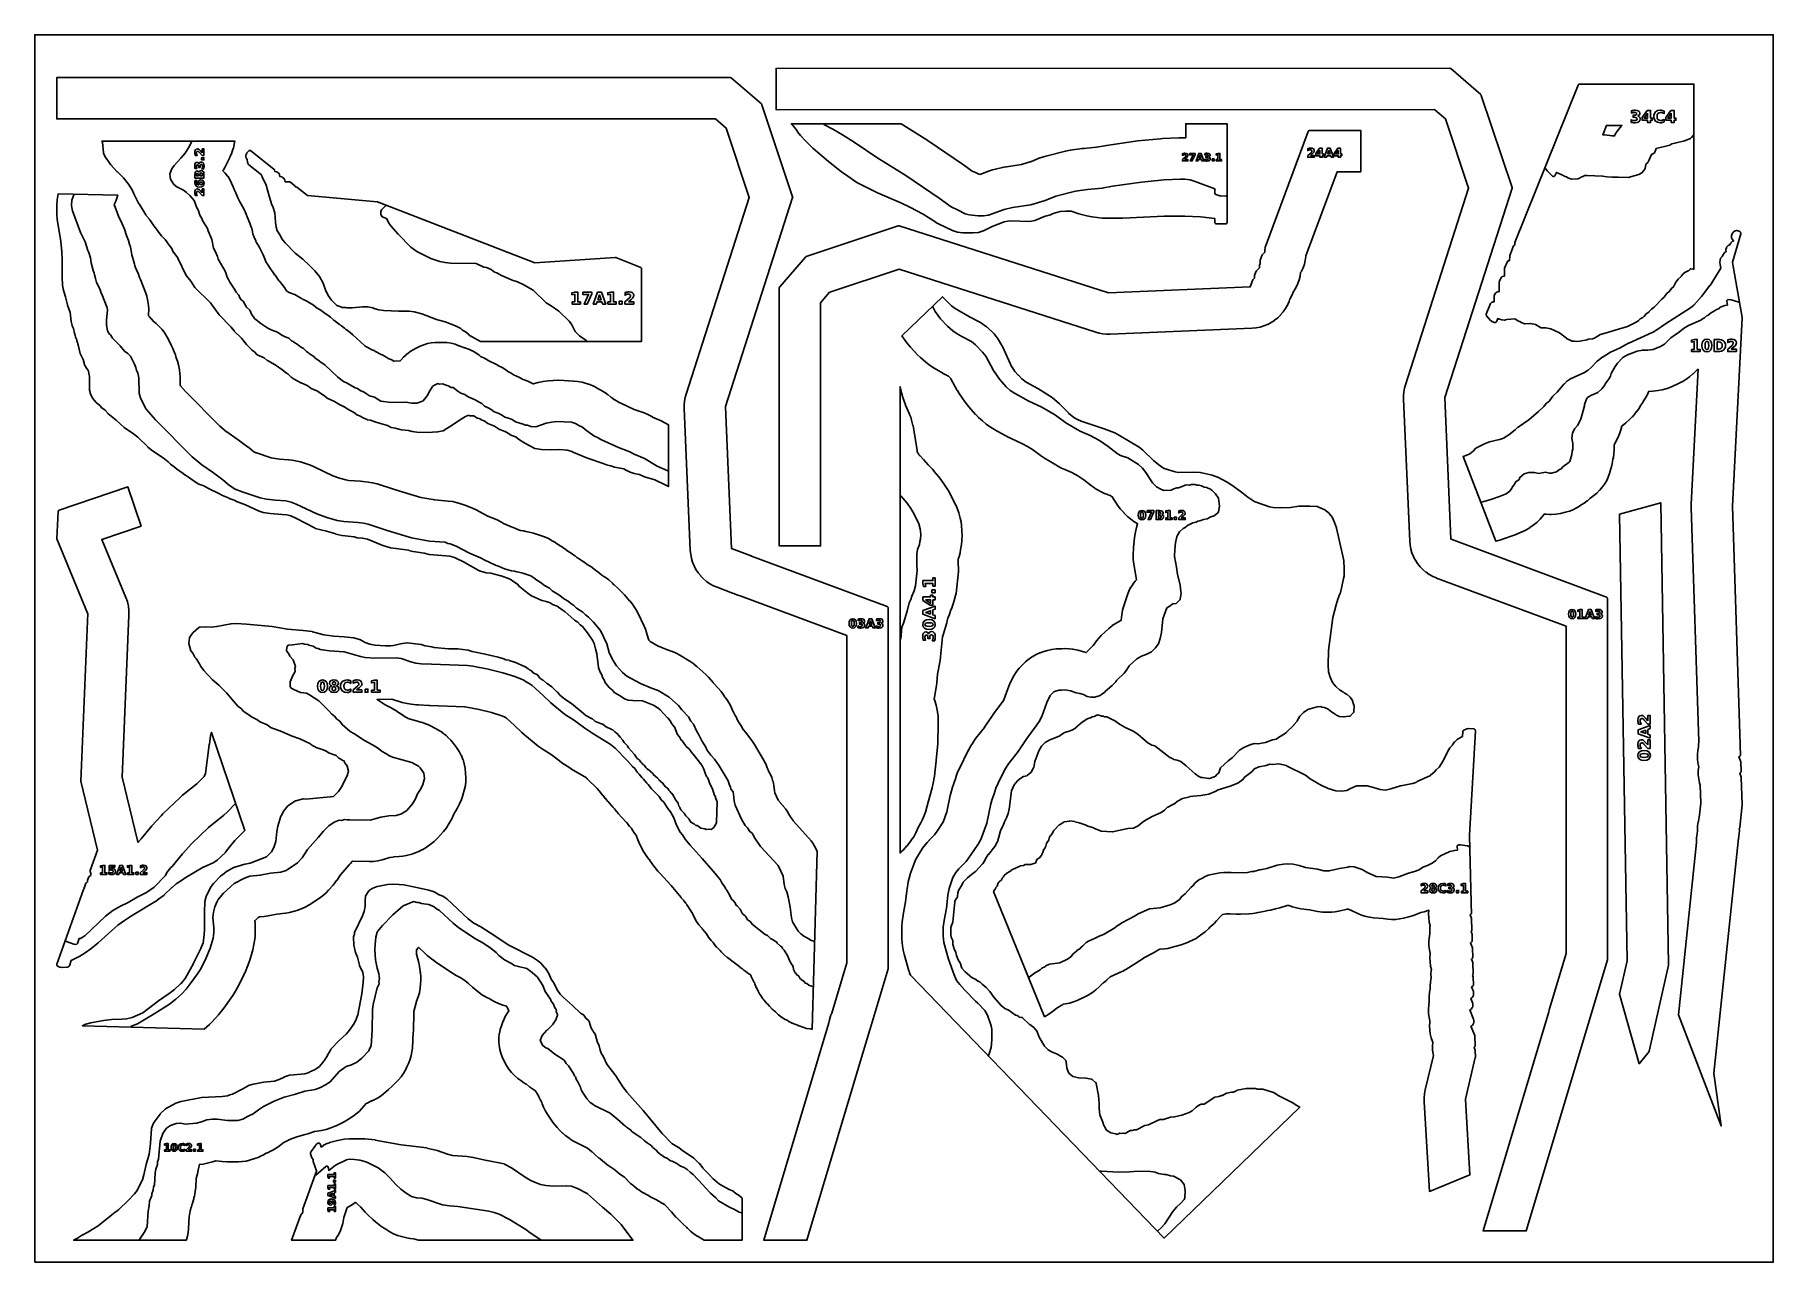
# Model space of a CAD drawing. Header units: millimetres. Extents: x 0 to 841, y 0 to 594.
import ezdxf

# ---------------------------------------------------------------- set-up
doc = ezdxf.new("R2010")
doc.units = ezdxf.units.MM
for name, color, linetype in [('CUT', 1, 'Continuous'), ('ENGRAVE', 5, 'Continuous'), ('SHEET_EDGE_DO_NOT_CUT', 8, 'Continuous')]:
    doc.layers.add(name, color=color, linetype=linetype)

msp = doc.modelspace()

# ---------------------------------------------------------------- linework, layer by layer
at = {"layer": 'CUT'}
for points in [[(336.52, 573.26), (336.57, 573.26), (336.62, 573.25), (336.74, 573.22), (336.79, 573.21), (336.84, 573.19), (336.88, 573.17), (336.93, 573.14), (336.97, 573.11), (351.53, 560.53), (351.57, 560.49), (351.61, 560.45), (351.72, 560.3), (351.75, 560.26), (351.77, 560.21), (351.79, 560.16), (366.63, 515.51), (366.65, 515.46), (366.66, 515.41), (366.66, 515.36), (366.66, 515.31), (366.65, 515.25), (366.64, 515.2), (334.19, 414.03), (334.18, 414.02), (334.18, 414.01), (337.11, 345.37), (337.11, 345.36), (337.12, 345.35), (346.04, 342.03), (346.09, 342.01), (346.14, 341.98), (346.36, 341.83), (346.37, 341.83), (346.39, 341.82), (346.68, 341.78), (346.73, 341.77), (346.78, 341.75), (412.29, 317.35), (412.33, 317.33), (412.37, 317.31), (412.41, 317.29), (412.56, 317.19), (412.6, 317.16), (412.63, 317.12), (412.66, 317.08), (412.69, 317.04), (412.72, 317), (412.78, 316.88), (412.79, 316.84), (412.81, 316.8), (412.82, 316.75), (412.82, 316.71), (412.83, 316.66), (412.84, 142.06), (412.84, 142.01), (412.83, 141.96), (412.82, 141.92), (404.15, 112.94), (404.14, 112.89), (404.12, 112.85), (404.09, 112.8), (403.9, 112.52), (403.9, 112.51), (403.9, 112.49), (403.87, 112.02), (403.86, 111.97), (403.85, 111.91), (373.52, 10.62), (352.64, 10.62), (384.16, 115.9), (384.17, 115.92), (384.44, 117.29), (384.45, 117.34), (384.99, 119.15), (385, 119.19), (385.55, 120.53), (385.56, 120.55), (392.83, 144.9), (392.84, 144.91), (392.84, 144.92), (392.83, 303.25), (392.83, 303.26), (392.82, 303.26), (341.24, 322.47), (341.22, 322.48), (340.06, 322.8), (340.02, 322.82), (338.17, 323.54), (338.12, 323.56), (337.61, 323.83), (337.59, 323.84), (330.14, 326.61), (330.11, 326.62), (328.35, 327.38), (328.31, 327.4), (326.64, 328.32), (326.6, 328.34), (325.03, 329.42), (324.99, 329.45), (323.53, 330.67), (323.5, 330.7), (322.17, 332.06), (322.14, 332.1), (320.94, 333.58), (320.91, 333.62), (319.87, 335.22), (319.85, 335.26), (318.97, 336.94), (318.95, 336.99), (318.23, 338.75), (318.22, 338.8), (317.68, 340.62), (317.67, 340.67), (317.31, 342.54), (317.3, 342.59), (317.13, 344.5), (317.13, 344.52), (314.2, 413.16), (314.2, 413.18), (314.2, 414.91), (314.21, 414.95), (314.36, 416.67), (314.37, 416.71), (314.67, 418.4), (314.68, 418.45), (315.14, 420.12), (315.14, 420.14), (345.64, 515.23), (345.65, 515.25), (345.64, 515.26), (334.49, 548.82), (334.48, 548.83), (334.47, 548.84), (329.36, 553.25), (329.36, 553.26), (329.34, 553.26), (10.62, 553.25), (10.62, 573.25), (336.52, 573.26)], [(684.52, 577.76), (684.57, 577.76), (684.62, 577.75), (684.74, 577.72), (684.79, 577.71), (684.84, 577.69), (684.88, 577.67), (684.93, 577.64), (684.97, 577.61), (699.53, 565.03), (699.57, 564.99), (699.61, 564.95), (699.72, 564.8), (699.75, 564.76), (699.77, 564.71), (699.79, 564.66), (714.63, 520.01), (714.65, 519.96), (714.66, 519.91), (714.66, 519.86), (714.66, 519.81), (714.65, 519.75), (714.64, 519.7), (682.19, 418.53), (682.18, 418.52), (682.18, 418.51), (685.11, 349.87), (685.11, 349.86), (685.12, 349.85), (760.29, 321.85), (760.33, 321.83), (760.37, 321.81), (760.41, 321.79), (760.56, 321.69), (760.6, 321.66), (760.63, 321.62), (760.66, 321.58), (760.69, 321.54), (760.72, 321.5), (760.78, 321.38), (760.79, 321.34), (760.81, 321.3), (760.82, 321.25), (760.82, 321.21), (760.83, 321.16), (760.84, 146.56), (760.84, 146.51), (760.83, 146.46), (760.82, 146.42), (721.52, 15.12), (700.64, 15.12), (732.39, 121.16), (732.4, 121.18), (732.6, 122.1), (732.61, 122.14), (733.13, 123.8), (733.15, 123.85), (733.31, 124.24), (733.32, 124.27), (740.83, 149.4), (740.84, 149.41), (740.84, 149.42), (740.83, 307.75), (740.83, 307.76), (740.82, 307.76), (678.14, 331.11), (678.11, 331.12), (676.35, 331.88), (676.31, 331.9), (674.64, 332.82), (674.6, 332.84), (673.03, 333.92), (672.99, 333.95), (671.54, 335.17), (671.5, 335.2), (670.17, 336.56), (670.14, 336.6), (668.94, 338.08), (668.91, 338.12), (667.87, 339.71), (667.85, 339.76), (666.97, 341.44), (666.95, 341.49), (666.23, 343.25), (666.22, 343.3), (665.68, 345.12), (665.67, 345.17), (665.31, 347.04), (665.3, 347.09), (665.13, 349), (665.13, 349.02), (662.2, 417.66), (662.2, 417.68), (662.2, 419.41), (662.21, 419.45), (662.36, 421.17), (662.37, 421.21), (662.67, 422.9), (662.68, 422.95), (663.14, 424.62), (663.14, 424.64), (693.64, 519.73), (693.65, 519.75), (693.64, 519.76), (682.49, 553.32), (682.48, 553.33), (682.47, 553.34), (677.36, 557.75), (677.36, 557.76), (677.34, 557.76), (358.62, 557.75), (358.62, 577.75), (684.52, 577.76)], [(750.93, 446.38), (750.89, 446.36), (750.85, 446.35), (750.8, 446.34), (747.45, 445.76), (747.42, 445.76), (746.07, 445.63), (746.01, 445.63), (745.95, 445.63), (744.94, 445.79), (744.93, 445.79), (744.92, 445.79), (743.57, 445.78), (743.52, 445.78), (743.47, 445.79), (743.42, 445.8), (743.37, 445.82), (743.33, 445.84), (741.01, 447.08), (740.98, 447.1), (740.94, 447.13), (737.56, 449.74), (737.55, 449.75), (737.54, 449.75), (733.48, 451.71), (733.47, 451.71), (733.46, 451.72), (731.01, 452.12), (730.98, 452.12), (728.64, 452.24), (728.59, 452.24), (728.55, 452.25), (728.5, 452.27), (728.45, 452.29), (728.41, 452.31), (725.99, 453.76), (725.97, 453.77), (725.96, 453.77), (723.5, 454.3), (723.49, 454.3), (723.48, 454.3), (720.91, 454.1), (720.87, 454.1), (720.82, 454.1), (720.78, 454.11), (720.73, 454.12), (720.69, 454.14), (719.23, 454.72), (719.18, 454.74), (719.13, 454.77), (718.49, 455.23), (718.47, 455.24), (718.46, 455.24), (717.83, 455.43), (717.79, 455.44), (717.75, 455.46), (717.72, 455.48), (715.98, 456.5), (715.97, 456.51), (715.96, 456.51), (712.07, 456.19), (712.06, 456.19), (712.05, 456.18), (710.99, 455.89), (710.95, 455.88), (710.9, 455.87), (710.85, 455.87), (710.81, 455.87), (709.74, 455.98), (709.69, 455.98), (709.63, 456), (708.52, 456.36), (708.48, 456.38), (708.43, 456.4), (707.82, 456.75), (707.81, 456.76), (707.8, 456.74), (707.13, 455.15), (707.1, 455.1), (707.08, 455.05), (707.04, 455.01), (707.01, 454.97), (706.96, 454.94), (706.89, 454.88), (706.85, 454.86), (706.81, 454.84), (706.77, 454.82), (706.72, 454.8), (706.68, 454.79), (706.63, 454.79), (706.44, 454.77), (706.38, 454.77), (706.33, 454.78), (706.28, 454.79), (706.23, 454.8), (704.91, 455.28), (704.87, 455.3), (704.83, 455.32), (704.8, 455.34), (704.3, 455.69), (704.27, 455.72), (704.24, 455.74), (704.21, 455.78), (702.34, 457.98), (702.32, 458.01), (702.29, 458.05), (702.27, 458.09), (702.25, 458.13), (702.16, 458.39), (702.14, 458.44), (702.13, 458.49), (702.13, 458.55), (702.13, 458.6), (702.14, 458.66), (702.16, 458.76), (702.17, 458.81), (702.18, 458.85), (704.23, 463.94), (704.26, 463.99), (704.28, 464.03), (704.32, 464.07), (704.35, 464.11), (704.51, 464.26), (704.54, 464.29), (704.58, 464.32), (704.61, 464.34), (704.94, 464.52), (704.98, 464.54), (705.03, 464.56), (705.4, 464.68), (705.45, 464.69), (705.5, 464.7), (705.96, 464.75), (705.97, 464.75), (705.97, 464.76), (705.98, 467.42), (705.99, 467.46), (705.99, 467.51), (706.08, 467.96), (706.1, 468.01), (706.12, 468.06), (706.27, 468.41), (706.29, 468.46), (706.32, 468.51), (706.64, 468.94), (706.67, 468.97), (706.7, 469.01), (706.74, 469.04), (707.21, 469.4), (707.25, 469.42), (707.28, 469.45), (707.32, 469.46), (707.73, 469.63), (707.76, 469.65), (707.8, 469.66), (707.85, 469.66), (708.46, 469.75), (708.47, 469.75), (708.47, 469.77), (708.47, 474.34), (708.47, 474.39), (708.48, 474.44), (708.51, 474.62), (708.52, 474.67), (708.54, 474.72), (709.31, 476.51), (709.33, 476.56), (709.36, 476.6), (709.39, 476.64), (709.43, 476.68), (709.47, 476.71), (709.51, 476.74), (709.96, 477.02), (710, 477.04), (710.04, 477.06), (710.08, 477.08), (710.13, 477.09), (710.95, 477.25), (710.96, 477.25), (710.96, 477.26), (711.02, 480.8), (711.02, 480.85), (711.03, 480.9), (711.04, 480.94), (711.05, 480.98), (712.37, 484.23), (712.39, 484.27), (712.41, 484.32), (712.45, 484.36), (712.48, 484.4), (712.52, 484.43), (712.69, 484.57), (712.73, 484.6), (712.78, 484.62), (712.83, 484.65), (712.88, 484.66), (712.93, 484.67), (713.45, 484.75), (713.46, 484.75), (713.46, 484.76), (713.51, 487.03), (713.51, 487.08), (713.52, 487.12), (713.53, 487.16), (713.55, 487.21), (715.38, 491.78), (715.41, 491.83), (715.43, 491.87), (715.47, 491.92), (715.56, 492.03), (715.6, 492.06), (715.63, 492.09), (715.67, 492.12), (715.71, 492.14), (715.75, 492.16), (715.94, 492.24), (715.95, 492.25), (715.95, 492.26), (716, 493.26), (716.01, 493.32), (716.02, 493.37), (716.04, 493.42), (746.57, 569.61), (746.59, 569.65), (746.62, 569.7), (746.65, 569.74), (746.78, 569.9), (746.81, 569.94), (746.85, 569.97), (746.89, 570), (746.93, 570.03), (746.98, 570.05), (747.02, 570.06), (747.23, 570.13), (747.27, 570.14), (747.32, 570.15), (747.37, 570.15), (802.65, 570.15), (802.65, 480.56), (802.63, 480.55), (802.58, 480.54), (802.45, 480.51), (802.4, 480.5), (802.35, 480.5), (802.29, 480.5), (802.24, 480.51), (800.99, 480.77), (800.97, 480.77), (800.97, 480.76), (800.49, 480.17), (800.46, 480.14), (800.42, 480.11), (800.39, 480.08), (799.96, 479.78), (799.92, 479.75), (799.88, 479.73), (798.48, 479.09), (798.47, 479.09), (798.47, 479.08), (797.49, 478.25), (797.48, 478.24), (797.48, 478.23), (796.7, 477.29), (796.67, 477.25), (796.64, 477.22), (794.95, 475.79), (794.94, 475.78), (794.94, 475.77), (793.95, 474.3), (793.93, 474.27), (792.96, 472.29), (792.94, 472.25), (792.91, 472.21), (792.87, 472.17), (792.84, 472.13), (791.9, 471.33), (791.9, 471.33), (791.89, 471.32), (790.67, 469.82), (790.62, 469.77), (789.51, 468.73), (789.5, 468.72), (789.49, 468.71), (788.48, 467.26), (788.46, 467.23), (788.43, 467.2), (788.4, 467.17), (787.14, 466.08), (787.12, 466.06), (783.5, 462.26), (783.47, 462.23), (783.44, 462.2), (782.07, 461.17), (782.06, 461.16), (782.05, 461.16), (781.01, 460.02), (780.97, 459.98), (780.93, 459.95), (779.37, 458.87), (779.36, 458.86), (779.35, 458.85), (778.53, 457.73), (778.49, 457.69), (778.44, 457.65), (778.01, 457.28), (777.97, 457.25), (777.93, 457.23), (776.68, 456.56), (776.67, 456.55), (776.66, 456.54), (776.01, 455.86), (775.97, 455.82), (775.92, 455.79), (774.38, 454.78), (774.34, 454.76), (770.55, 452.83), (770.51, 452.81), (770.47, 452.79), (757.01, 448.75), (757, 448.75), (756.99, 448.74), (755.95, 447.95), (755.91, 447.93), (755.87, 447.91), (754.63, 447.27), (754.59, 447.25), (754.56, 447.24), (753.62, 446.92), (753.56, 446.91), (753.5, 446.9), (751.52, 446.71), (751.51, 446.71), (751.5, 446.71), (750.97, 446.4), (750.93, 446.38)], [(360.12, 471.37), (360.13, 471.42), (360.13, 471.46), (360.14, 471.5), (360.16, 471.55), (360.28, 471.87), (360.29, 471.91), (360.32, 471.95), (360.34, 471.99), (360.37, 472.02), (372.86, 486.43), (372.89, 486.46), (372.93, 486.5), (373.08, 486.61), (373.12, 486.64), (373.17, 486.66), (373.22, 486.68), (417.74, 501.52), (417.79, 501.54), (417.84, 501.54), (418, 501.56), (418.05, 501.56), (418.1, 501.56), (418.15, 501.55), (418.21, 501.54), (519.36, 469.08), (519.37, 469.08), (519.38, 469.08), (588.01, 472), (588.02, 472), (588.03, 472.01), (589.33, 475.48), (589.34, 475.52), (589.37, 475.57), (589.4, 475.61), (589.43, 475.64), (590, 476.26), (590, 476.27), (590.01, 476.28), (590.03, 477.3), (590.03, 477.35), (590.05, 477.41), (590.06, 477.46), (590.74, 479.26), (590.76, 479.31), (590.79, 479.36), (591.09, 479.82), (591.12, 479.86), (591.15, 479.9), (592.48, 481.26), (592.49, 481.26), (592.49, 481.28), (592.5, 482.36), (592.51, 482.4), (592.51, 482.45), (592.52, 482.49), (592.73, 483.27), (592.74, 483.28), (592.74, 483.3), (592.78, 484.69), (592.79, 484.75), (592.8, 484.8), (592.81, 484.85), (593.79, 487.45), (593.81, 487.5), (593.83, 487.54), (593.86, 487.59), (593.89, 487.62), (594.98, 488.76), (594.98, 488.77), (594.98, 488.78), (595, 489.94), (595.01, 489.98), (595.01, 490.02), (595.02, 490.07), (595.23, 490.77), (595.23, 490.78), (595.23, 490.8), (595.28, 491.41), (595.28, 491.45), (595.29, 491.5), (595.31, 491.55), (616.04, 547.2), (616.06, 547.24), (616.08, 547.29), (616.16, 547.41), (616.19, 547.46), (616.22, 547.49), (616.26, 547.53), (616.3, 547.56), (616.38, 547.61), (616.42, 547.64), (616.47, 547.66), (616.51, 547.68), (616.56, 547.69), (616.71, 547.72), (616.76, 547.73), (616.81, 547.73), (641.44, 547.73), (641.44, 527.73), (630.14, 527.73), (630.13, 527.73), (630.12, 527.72), (614.94, 486.95), (614.93, 486.94), (614.93, 486.93), (614.92, 486.7), (614.92, 486.65), (614.64, 484.84), (614.63, 484.8), (614.18, 483.02), (614.17, 482.97), (613.56, 481.25), (613.54, 481.2), (612.77, 479.54), (612.75, 479.5), (612.39, 478.88), (612.38, 478.87), (612.38, 478.86), (612.14, 477.29), (612.13, 477.24), (611.67, 475.43), (611.65, 475.38), (611.02, 473.62), (611, 473.58), (610.2, 471.88), (610.18, 471.84), (609.22, 470.23), (609.19, 470.19), (609.02, 469.95), (609.01, 469.94), (609.01, 469.93), (608.95, 469.73), (608.93, 469.68), (608.17, 467.81), (608.15, 467.77), (607.2, 465.99), (607.17, 465.94), (607.04, 465.74), (607.03, 465.73), (607.03, 465.72), (606.76, 465), (606.75, 464.98), (605.99, 463.22), (605.97, 463.18), (605.06, 461.52), (605.03, 461.47), (603.95, 459.91), (603.92, 459.87), (602.7, 458.41), (602.67, 458.38), (601.31, 457.05), (601.27, 457.02), (599.79, 455.83), (599.75, 455.8), (598.16, 454.76), (598.12, 454.73), (596.43, 453.85), (596.39, 453.83), (594.62, 453.12), (594.58, 453.11), (592.76, 452.57), (592.71, 452.56), (590.84, 452.2), (590.79, 452.19), (588.89, 452.02), (588.86, 452.02), (520.23, 449.09), (520.21, 449.09), (518.47, 449.1), (518.43, 449.1), (516.72, 449.25), (516.67, 449.26), (514.98, 449.56), (514.94, 449.57), (513.26, 450.03), (513.24, 450.03), (418.13, 480.56), (418.12, 480.56), (418.1, 480.56), (384.55, 469.38), (384.54, 469.37), (384.53, 469.36), (380.13, 464.29), (380.13, 464.28), (380.12, 464.27), (380.12, 346.62), (360.12, 346.62), (360.12, 471.37)], [(576.81, 503.26), (576.8, 503.21), (576.8, 503.16), (576.78, 503.12), (576.71, 502.89), (576.7, 502.84), (576.68, 502.8), (576.65, 502.75), (576.62, 502.71), (576.59, 502.68), (576.55, 502.64), (576.51, 502.61), (576.48, 502.58), (576.44, 502.56), (576.4, 502.54), (576.36, 502.52), (576.2, 502.47), (576.16, 502.46), (576.12, 502.45), (576.07, 502.44), (576.03, 502.44), (571.52, 502.52), (571.47, 502.52), (571.43, 502.53), (571.38, 502.54), (571.33, 502.56), (571.29, 502.58), (571.15, 502.66), (571.11, 502.68), (571.07, 502.71), (571.04, 502.74), (571, 502.78), (570.98, 502.82), (570.95, 502.86), (570.88, 503), (570.86, 503.04), (570.84, 503.09), (570.83, 503.14), (570.82, 503.18), (570.82, 503.23), (570.8, 505.06), (570.8, 505.07), (570.79, 505.07), (563.9, 505.85), (563.89, 505.85), (556.4, 506.24), (556.39, 506.24), (546.42, 506.2), (546.41, 506.2), (526.44, 505.2), (526.41, 505.2), (516.47, 505.3), (516.42, 505.3), (511.46, 505.84), (511.42, 505.84), (508.93, 506.35), (508.91, 506.35), (505.06, 507.31), (505.01, 507.33), (501.42, 508.59), (501.41, 508.59), (501.39, 508.59), (498.76, 508.59), (498.75, 508.59), (496.1, 508.42), (496.09, 508.42), (496.08, 508.41), (492.65, 507.45), (492.62, 507.44), (491.39, 506.92), (491.33, 506.9), (488.9, 506.24), (488.87, 506.23), (483.87, 504.12), (483.82, 504.1), (483.76, 504.09), (481.45, 503.71), (481.41, 503.71), (481.36, 503.71), (471.58, 503.88), (471.57, 503.88), (471.56, 503.88), (468.92, 503.54), (468.91, 503.54), (468.9, 503.53), (463.19, 501.24), (463.17, 501.23), (458.94, 499.11), (458.9, 499.09), (458.87, 499.08), (456.46, 498.32), (456.4, 498.31), (456.35, 498.3), (453.9, 498.13), (453.86, 498.13), (448.99, 498.17), (448.92, 498.18), (446.39, 498.53), (446.35, 498.54), (446.31, 498.55), (444.38, 499.14), (444.34, 499.16), (442.6, 499.85), (442.56, 499.87), (435.97, 503.22), (435.93, 503.24), (429.8, 507.13), (429.79, 507.14), (423.28, 510.61), (423.27, 510.61), (418.9, 512.73), (418.89, 512.73), (407.71, 517.55), (407.69, 517.56), (399.36, 521.66), (399.35, 521.67), (397.7, 522.55), (397.66, 522.58), (393.26, 525.56), (393.25, 525.57), (390.33, 527.66), (390.31, 527.68), (383.92, 532.69), (383.91, 532.7), (376.4, 539.08), (376.37, 539.11), (372.83, 542.61), (372.81, 542.63), (370.45, 545.21), (370.42, 545.24), (368.94, 547.09), (368.92, 547.13), (367.86, 548.74), (367.85, 548.76), (366.05, 550.95), (419.05, 550.95), (432.07, 542.75), (432.07, 542.74), (432.64, 542.37), (432.65, 542.37), (448.77, 531.42), (448.78, 531.42), (449.26, 531.08), (449.26, 531.08), (453.43, 528.07), (453.44, 528.06), (453.45, 528.05), (455.02, 527.34), (455.04, 527.33), (456.43, 526.63), (456.45, 526.62), (456.7, 526.49), (456.71, 526.48), (456.72, 526.48), (457.2, 526.43), (457.21, 526.43), (457.22, 526.43), (461.89, 528.18), (461.91, 528.19), (463.28, 528.64), (463.32, 528.65), (464.72, 529.01), (464.74, 529.01), (468.83, 529.89), (468.84, 529.89), (470.02, 530.1), (470.03, 530.11), (477.37, 531.21), (477.38, 531.22), (477.39, 531.22), (482.09, 532.67), (482.12, 532.67), (486.29, 534.39), (486.32, 534.41), (489.04, 535.3), (489.07, 535.31), (498.58, 537.71), (498.61, 537.71), (500.89, 538.14), (500.91, 538.15), (506.67, 538.89), (506.68, 538.9), (507.44, 538.98), (507.45, 538.98), (513.6, 539.53), (513.62, 539.54), (517.69, 540.31), (517.7, 540.31), (518.46, 540.44), (518.47, 540.44), (532.45, 542.52), (532.46, 542.52), (533.51, 542.65), (533.52, 542.65), (544.51, 543.69), (544.52, 543.69), (545.48, 543.76), (545.49, 543.76), (553.41, 544.12), (553.42, 544.12), (554.35, 544.14), (554.36, 544.14), (556.44, 544.14), (556.47, 544.14), (556.79, 544.12), (556.81, 544.12), (556.81, 544.13), (556.81, 550.95), (576.81, 550.95), (576.81, 503.26)], [(764.24, 545.06), (764.58, 545.77), (764.61, 545.82), (765.65, 547.49), (765.68, 547.53), (766.88, 549.1), (766.92, 549.13), (767.61, 549.87), (767.62, 549.88), (767.63, 549.89), (767.78, 550.14), (767.79, 550.15), (767.78, 550.15), (760.33, 550.15), (760.32, 550.15), (760.32, 550.14), (758.5, 545.61), (758.5, 545.6), (758.51, 545.6), (759.27, 545.56), (759.3, 545.56), (762, 545.26), (762.03, 545.26), (762.97, 545.09), (763, 545.08), (763.62, 545.04), (763.64, 545.04), (764.22, 545.05), (764.23, 545.05), (764.24, 545.06)], [(304.97, 376.24), (304.95, 376.25), (300.01, 378.54), (299.98, 378.55), (295.01, 380.04), (294.97, 380.05), (294.94, 380.07), (292.48, 381.23), (292.47, 381.23), (292.46, 381.23), (290.01, 381.67), (289.97, 381.68), (289.93, 381.69), (288.11, 382.33), (288.08, 382.34), (286.35, 383.07), (286.31, 383.08), (286.28, 383.1), (284.98, 383.91), (284.97, 383.92), (284.96, 383.92), (280.49, 384.72), (280.45, 384.72), (280.41, 384.74), (278.61, 385.38), (278.58, 385.39), (276.64, 385.86), (276.6, 385.87), (276.56, 385.88), (274.96, 386.54), (274.95, 386.55), (267.35, 389.05), (267.31, 389.06), (260.01, 392.25), (259.98, 392.26), (257.5, 392.96), (257.49, 392.96), (257.47, 392.96), (253.98, 393.25), (253.96, 393.26), (249.96, 393.17), (249.94, 393.17), (245.06, 393.29), (245.02, 393.29), (244.99, 393.3), (242.08, 393.81), (242.03, 393.82), (241.98, 393.84), (241.94, 393.86), (237.07, 396.35), (237.03, 396.37), (234.08, 398.23), (234.03, 398.27), (232.65, 399.4), (232.64, 399.41), (232.63, 399.41), (230.02, 400.45), (229.97, 400.47), (229.93, 400.5), (227.48, 402.08), (227.47, 402.08), (227.46, 402.08), (225.01, 402.9), (224.96, 402.92), (224.92, 402.94), (224.88, 402.96), (222.48, 404.59), (222.47, 404.59), (222.46, 404.6), (219.24, 405.87), (219.2, 405.89), (219.16, 405.91), (219.12, 405.94), (217.48, 407.19), (217.47, 407.2), (217.46, 407.2), (215.99, 407.7), (215.94, 407.71), (215.9, 407.74), (214.98, 408.26), (214.97, 408.27), (214.96, 408.27), (214.26, 408.42), (214.21, 408.43), (214.17, 408.45), (214.12, 408.47), (214.08, 408.49), (212.48, 409.56), (212.47, 409.57), (212.46, 409.57), (210.58, 409.62), (210.53, 409.62), (210.48, 409.63), (210.43, 409.64), (210.38, 409.66), (209.98, 409.85), (209.97, 409.85), (209.96, 409.85), (208.37, 409.24), (208.36, 409.24), (208.35, 409.23), (204.99, 407.24), (204.97, 407.22), (202.46, 405.39), (202.43, 405.37), (197.54, 402.37), (197.5, 402.35), (197.46, 402.33), (197.42, 402.32), (197.38, 402.3), (194.95, 401.8), (194.88, 401.79), (190.02, 401.51), (189.98, 401.5), (184.84, 401.63), (184.78, 401.64), (182.55, 401.98), (182.49, 401.99), (180.75, 402.5), (180.74, 402.5), (180.72, 402.5), (177.52, 402.76), (177.47, 402.77), (177.42, 402.78), (174.41, 403.64), (174.39, 403.65), (172.56, 403.98), (172.5, 404), (172.45, 404.02), (170.6, 404.86), (170.56, 404.87), (165.02, 406.46), (164.98, 406.47), (162.48, 407.43), (162.47, 407.43), (162.46, 407.43), (160.9, 407.72), (160.85, 407.73), (160.8, 407.75), (159.19, 408.41), (159.16, 408.43), (159.12, 408.45), (157.48, 409.46), (157.47, 409.46), (157.46, 409.47), (155.94, 410.09), (155.9, 410.1), (155.87, 410.12), (155.83, 410.15), (154.96, 410.79), (154.93, 410.81), (151.19, 412.91), (151.16, 412.93), (151.13, 412.95), (149.76, 414.01), (149.75, 414.02), (149.74, 414.02), (147.99, 414.7), (147.95, 414.72), (147.91, 414.74), (144.96, 416.57), (144.93, 416.59), (141.51, 418.13), (141.47, 418.15), (141.43, 418.18), (141.39, 418.21), (140.24, 419.23), (140.21, 419.25), (136.46, 421.73), (136.45, 421.74), (136.44, 421.74), (133.7, 422.84), (133.66, 422.86), (133.62, 422.88), (133.59, 422.9), (131.82, 424.23), (131.8, 424.23), (131.79, 424.24), (128.8, 425.57), (128.77, 425.59), (125.52, 427.3), (125.48, 427.32), (124.05, 428.23), (124, 428.27), (123.96, 428.31), (122.48, 429.84), (122.47, 429.84), (122.46, 429.85), (121.33, 430.54), (121.29, 430.56), (121.26, 430.59), (119.96, 431.74), (119.93, 431.76), (116.3, 434.22), (116.28, 434.23), (112.51, 436.39), (112.47, 436.41), (112.44, 436.44), (110.92, 437.67), (110.91, 437.68), (110.9, 437.68), (107.59, 439.17), (107.54, 439.19), (107.49, 439.22), (107.45, 439.26), (107.42, 439.29), (106.3, 440.55), (106.29, 440.56), (106.28, 440.57), (104.89, 441.61), (104.86, 441.63), (104.83, 441.66), (102.44, 444.14), (102.41, 444.17), (99.96, 447.14), (99.95, 447.16), (96.44, 450.6), (96.4, 450.65), (94.96, 452.44), (94.95, 452.46), (89.18, 458.39), (89.16, 458.42), (89.13, 458.45), (85, 464.26), (85, 464.26), (84.99, 464.27), (77.48, 471.68), (77.45, 471.72), (77.42, 471.76), (75.47, 474.7), (75.45, 474.71), (73.33, 477.41), (73.3, 477.45), (73.28, 477.5), (69.21, 485.96), (69.21, 485.97), (69.2, 485.98), (67.07, 488.76), (67.04, 488.8), (67.01, 488.85), (66.25, 490.5), (66.24, 490.51), (66.24, 490.52), (64.96, 492.15), (64.94, 492.18), (63.16, 494.91), (63.15, 494.92), (63.14, 494.93), (61.35, 496.69), (61.32, 496.73), (60.01, 498.31), (59.98, 498.35), (58.64, 500.35), (58.62, 500.38), (57.42, 501.75), (57.38, 501.81), (55.47, 504.68), (55.45, 504.71), (53.71, 506.7), (53.68, 506.74), (53.66, 506.78), (50.43, 512.21), (50.42, 512.23), (47.87, 517.05), (47.85, 517.1), (47.13, 518.88), (47.12, 518.89), (47.12, 518.9), (45.33, 521.71), (45.31, 521.73), (42.94, 524.72), (42.92, 524.74), (39.96, 527.61), (39.94, 527.64), (36.85, 531.03), (36.82, 531.07), (34.47, 534.2), (34.44, 534.24), (34.42, 534.29), (33.29, 536.71), (33.27, 536.76), (33.26, 536.81), (33.25, 536.86), (32.69, 541.95), (32.69, 541.96), (32.69, 541.97), (32.51, 542.56), (96.74, 542.56), (96.51, 541.11), (96.5, 541.08), (96.06, 539.02), (96.04, 538.97), (95.39, 536.99), (95.37, 536.94), (94.5, 535.02), (94.49, 535), (94.43, 534.89), (94.42, 534.86), (94.13, 534.05), (94.11, 534), (93.3, 532.3), (93.29, 532.28), (91.96, 529.8), (91.95, 529.78), (91.31, 528.67), (91.3, 528.66), (91.05, 528.25), (91.04, 528.24), (91.05, 528.23), (92.12, 527.01), (92.14, 526.99), (93.3, 525.52), (93.33, 525.49), (94.34, 523.93), (94.36, 523.88), (95.22, 522.24), (95.24, 522.19), (95.94, 520.46), (95.95, 520.44), (96.42, 519.09), (96.43, 519.08), (96.43, 519.08), (96.43, 519.06), (97.2, 517.56), (97.22, 517.52), (97.85, 515.96), (97.86, 515.94), (98.16, 515.08), (98.17, 515.07), (98.17, 515.06), (98.19, 515.03), (98.2, 515.01), (99.02, 513.41), (99.04, 513.37), (99.15, 513.1), (99.15, 513.09), (99.16, 513.08), (100.54, 510.84), (100.55, 510.82), (101.51, 509.09), (101.53, 509.05), (102.3, 507.25), (102.31, 507.2), (102.73, 505.85), (102.74, 505.83), (104.03, 502.85), (104.04, 502.83), (104.75, 500.89), (104.77, 500.84), (105.28, 498.83), (105.28, 498.81), (105.55, 497.47), (105.55, 497.46), (105.55, 497.45), (106.02, 496.47), (106.03, 496.44), (106.91, 494.25), (106.92, 494.23), (107.18, 493.49), (107.19, 493.48), (107.19, 493.47), (108.51, 491.35), (108.52, 491.33), (109.56, 489.43), (109.58, 489.41), (110.31, 487.87), (110.32, 487.84), (111.26, 485.53), (111.27, 485.5), (111.56, 484.63), (111.57, 484.6), (111.76, 484.2), (111.77, 484.19), (111.77, 484.18), (112.95, 482.52), (112.97, 482.5), (114.11, 480.69), (114.12, 480.67), (114.18, 480.55), (114.19, 480.54), (114.19, 480.54), (114.42, 480.24), (114.44, 480.23), (115.43, 478.83), (115.45, 478.8), (115.89, 478.06), (115.91, 478.03), (116.9, 476.78), (116.93, 476.75), (117.9, 475.27), (117.92, 475.25), (118.09, 474.95), (118.1, 474.95), (118.11, 474.94), (118.49, 474.57), (118.52, 474.54), (119.7, 473.18), (119.73, 473.14), (120.77, 471.68), (120.8, 471.64), (121.7, 470.1), (121.71, 470.09), (121.72, 470.08), (122.74, 469.41), (122.75, 469.4), (122.76, 469.4), (123.91, 469.01), (123.93, 469), (125.72, 468.29), (125.76, 468.27), (127.46, 467.4), (127.5, 467.37), (129.11, 466.33), (129.14, 466.31), (129.7, 465.91), (129.71, 465.91), (129.72, 465.9), (129.92, 465.82), (129.94, 465.82), (131.62, 465.09), (131.67, 465.07), (133.26, 464.19), (133.3, 464.16), (134.81, 463.14), (134.85, 463.11), (135.76, 462.36), (135.77, 462.36), (135.78, 462.35), (135.91, 462.27), (135.96, 462.24), (136.67, 461.72), (136.69, 461.7), (137.81, 461.04), (137.85, 461.02), (139.25, 460.03), (139.27, 460.01), (139.83, 459.57), (139.86, 459.55), (140.04, 459.45), (140.05, 459.44), (141.28, 458.67), (141.31, 458.65), (142.47, 457.78), (142.48, 457.77), (143.01, 457.35), (143.03, 457.33), (144.56, 455.97), (144.58, 455.95), (144.58, 455.95), (145.2, 455.49), (145.23, 455.46), (145.28, 455.41), (145.29, 455.4), (145.3, 455.4), (145.96, 454.96), (145.98, 454.94), (147.47, 453.86), (147.51, 453.83), (148.1, 453.31), (148.1, 453.3), (148.11, 453.3), (148.27, 453.2), (148.32, 453.17), (149.86, 451.98), (149.88, 451.96), (150.52, 451.42), (150.55, 451.4), (151.2, 450.97), (151.22, 450.96), (152.6, 449.97), (152.63, 449.94), (153.92, 448.84), (153.93, 448.82), (159.49, 443.62), (159.51, 443.6), (159.87, 443.32), (159.88, 443.32), (159.89, 443.31), (161.05, 442.71), (161.07, 442.7), (163.11, 441.53), (163.12, 441.52), (163.13, 441.52), (163.6, 441.36), (163.65, 441.34), (165.48, 440.48), (165.52, 440.45), (166.88, 439.63), (166.88, 439.63), (166.89, 439.63), (166.96, 439.6), (166.98, 439.59), (168.67, 438.8), (168.71, 438.77), (170.3, 437.83), (170.34, 437.81), (170.93, 437.38), (170.94, 437.37), (170.95, 437.37), (172.33, 436.86), (172.38, 436.83), (173.76, 436.12), (173.78, 436.12), (173.79, 436.12), (176.76, 436.16), (176.77, 436.16), (176.78, 436.17), (177.06, 436.55), (177.09, 436.58), (178.31, 437.92), (178.35, 437.95), (179.69, 439.18), (179.71, 439.2), (180.23, 439.62), (180.24, 439.64), (181.57, 440.65), (181.6, 440.67), (183, 441.56), (183.04, 441.58), (184.52, 442.35), (184.54, 442.36), (186.49, 443.27), (186.51, 443.28), (188.19, 443.97), (188.23, 443.99), (189.96, 444.52), (190.01, 444.53), (191.78, 444.9), (191.83, 444.91), (193.63, 445.11), (193.67, 445.11), (195.48, 445.15), (195.53, 445.15), (196.73, 445.06), (196.76, 445.06), (197.37, 445.09), (197.42, 445.09), (199.37, 445), (199.42, 445), (201.36, 444.71), (201.41, 444.7), (203.3, 444.22), (203.35, 444.21), (205.19, 443.54), (205.24, 443.52), (205.71, 443.29), (205.74, 443.28), (207.34, 442.73), (207.39, 442.71), (207.68, 442.58), (207.69, 442.57), (207.7, 442.57), (208.03, 442.49), (208.08, 442.48), (209.88, 441.85), (209.93, 441.84), (211.66, 441.04), (211.7, 441.02), (213.35, 440.06), (213.39, 440.03), (214.95, 438.91), (214.97, 438.9), (215.64, 438.35), (215.65, 438.35), (215.66, 438.34), (217.16, 437.69), (217.21, 437.66), (219.18, 436.51), (219.2, 436.49), (219.37, 436.38), (219.38, 436.37), (219.39, 436.37), (221.35, 435.47), (221.37, 435.45), (223.33, 434.42), (223.35, 434.4), (224.15, 433.92), (224.17, 433.91), (224.31, 433.85), (224.33, 433.84), (226.13, 432.94), (226.18, 432.91), (227.86, 431.83), (227.91, 431.8), (228.82, 431.07), (228.83, 431.07), (228.85, 431.06), (228.85, 431.06), (228.88, 431.04), (230.44, 430.19), (230.46, 430.18), (231.86, 429.34), (231.89, 429.31), (231.95, 429.27), (231.96, 429.26), (231.98, 429.25), (232.76, 428.94), (232.79, 428.92), (234.42, 428.14), (234.44, 428.13), (235.87, 427.37), (235.91, 427.35), (236.09, 427.24), (236.1, 427.23), (236.11, 427.23), (236.75, 427.02), (236.78, 427.01), (238.53, 426.3), (238.55, 426.29), (240.08, 425.59), (240.12, 425.57), (241.08, 425.03), (241.09, 425.02), (241.09, 425.02), (241.1, 425.02), (241.12, 425.02), (243.45, 425.67), (243.48, 425.68), (245.97, 426.19), (246, 426.19), (248.34, 426.53), (248.37, 426.53), (250.84, 426.73), (250.87, 426.74), (253.42, 426.78), (253.45, 426.78), (260.61, 426.44), (260.63, 426.44), (262.66, 426.24), (262.71, 426.23), (264.71, 425.82), (264.74, 425.81), (266.69, 425.3), (266.72, 425.3), (268.54, 424.72), (268.59, 424.71), (270.34, 423.96), (270.39, 423.94), (272.06, 423.03), (272.1, 423), (272.85, 422.49), (272.86, 422.49), (272.87, 422.48), (273.81, 422.07), (273.85, 422.05), (275.52, 421.11), (275.56, 421.09), (277.13, 419.99), (277.17, 419.96), (278.63, 418.7), (278.65, 418.69), (278.91, 418.44), (278.94, 418.42), (280.42, 417.37), (280.43, 417.37), (280.44, 417.36), (280.56, 417.31), (280.6, 417.29), (283.11, 415.95), (283.15, 415.93), (283.43, 415.75), (283.46, 415.73), (290.02, 412.73), (290.04, 412.72), (294.76, 411.01), (294.78, 411), (296.18, 410.43), (296.21, 410.41), (297.56, 409.74), (297.58, 409.73), (298.86, 409.03), (298.88, 409.02), (303.05, 407.17), (303.08, 407.16), (305.11, 406.12), (305.14, 406.11), (306.55, 405.27), (306.55, 375.39), (304.97, 376.24)], [(211.23, 448.03), (211.19, 448.06), (209.82, 449), (209.78, 449.04), (208.44, 450.2), (208.43, 450.21), (208.42, 450.22), (206.92, 451.04), (206.87, 451.06), (206.83, 451.09), (206.79, 451.13), (206.07, 451.88), (206.06, 451.88), (206.05, 451.89), (203.55, 453.18), (203.53, 453.19), (198.58, 455.01), (198.57, 455.02), (194.42, 456.22), (194.38, 456.23), (187.22, 458.96), (187.2, 458.97), (183.57, 459.98), (183.56, 459.99), (183.55, 459.99), (181.06, 460.22), (181.03, 460.22), (175.96, 460.24), (175.93, 460.24), (168.79, 460.58), (168.76, 460.58), (166.58, 460.81), (166.54, 460.82), (166.5, 460.83), (164.63, 461.36), (164.59, 461.38), (164.56, 461.39), (163.57, 461.84), (163.56, 461.84), (163.55, 461.85), (161.06, 462.32), (161.05, 462.33), (161.04, 462.33), (158.55, 462.4), (158.52, 462.4), (153.55, 461.87), (153.51, 461.87), (151.22, 461.82), (151.16, 461.83), (151.11, 461.83), (151.05, 461.85), (150.33, 462.09), (150.31, 462.09), (150.3, 462.09), (148.81, 461.99), (148.76, 461.99), (148.71, 461.99), (148.65, 462), (148.6, 462.02), (148.55, 462.04), (148.02, 462.31), (147.99, 462.32), (146.15, 463.02), (146.1, 463.04), (146.05, 463.07), (146.01, 463.1), (145.97, 463.14), (143.62, 465.55), (143.58, 465.6), (141.98, 467.81), (141.96, 467.84), (141.94, 467.88), (141.06, 469.6), (141.04, 469.64), (139.46, 473.75), (139.45, 473.77), (137.76, 477.05), (137.75, 477.06), (137.74, 477.07), (135.46, 479.75), (135.45, 479.76), (132.98, 482.26), (132.98, 482.27), (129.74, 485.34), (129.72, 485.36), (126.05, 488.34), (126.02, 488.37), (121.12, 493.24), (121.08, 493.29), (119.5, 495.3), (119.47, 495.35), (119.45, 495.39), (118.55, 497.2), (118.54, 497.23), (117.37, 498.99), (117.34, 499.03), (117.32, 499.08), (117.31, 499.12), (116.76, 500.93), (116.74, 501), (116.39, 503.18), (116.39, 503.23), (116.06, 507.85), (116.06, 507.86), (116.06, 507.87), (115.37, 510.33), (115.37, 510.34), (115.36, 510.35), (114.79, 511.59), (114.76, 511.65), (113.61, 515.33), (113.6, 515.34), (111.92, 521.19), (111.92, 521.2), (111.92, 521.21), (109.97, 525.27), (109.95, 525.33), (109.68, 526.13), (109.68, 526.14), (109.67, 526.14), (103.49, 531.09), (103.46, 531.12), (103.43, 531.16), (103.4, 531.19), (103.37, 531.23), (103.35, 531.27), (102.96, 532.14), (102.94, 532.19), (102.93, 532.24), (102.92, 532.29), (102.79, 533.57), (102.79, 533.58), (102.78, 533.59), (102.39, 534.17), (102.36, 534.21), (102.34, 534.26), (102.33, 534.3), (102.15, 534.85), (102.14, 534.9), (102.13, 534.96), (102.13, 535.01), (102.15, 535.8), (102.15, 535.85), (102.16, 535.9), (102.18, 535.95), (102.19, 535.99), (102.51, 536.7), (102.53, 536.74), (102.56, 536.78), (102.59, 536.82), (102.62, 536.85), (103.63, 537.85), (103.67, 537.89), (103.71, 537.92), (103.76, 537.95), (103.81, 537.97), (103.86, 537.98), (103.94, 538), (103.99, 538.01), (104.05, 538.02), (104.1, 538.02), (104.15, 538.01), (104.2, 538), (104.39, 537.94), (104.44, 537.93), (104.48, 537.91), (104.52, 537.88), (104.56, 537.85), (115.73, 529), (115.77, 528.96), (115.8, 528.93), (115.83, 528.89), (115.96, 528.7), (115.98, 528.66), (116, 528.62), (116.02, 528.58), (116.03, 528.54), (116.04, 528.49), (116.05, 528.45), (116.08, 527.89), (116.08, 527.88), (116.09, 527.87), (116.88, 527.72), (116.92, 527.71), (116.97, 527.69), (117.01, 527.68), (117.05, 527.65), (117.72, 527.22), (117.76, 527.19), (117.8, 527.16), (117.84, 527.12), (118.11, 526.79), (118.14, 526.75), (118.17, 526.71), (118.34, 526.39), (118.36, 526.35), (118.38, 526.3), (118.39, 526.25), (118.56, 525.36), (118.56, 525.34), (118.58, 525.34), (119.45, 525.17), (119.5, 525.16), (119.55, 525.15), (119.59, 525.12), (119.63, 525.1), (120.27, 524.68), (120.31, 524.65), (120.35, 524.62), (120.38, 524.58), (120.41, 524.54), (120.85, 523.91), (120.87, 523.87), (120.89, 523.82), (120.91, 523.78), (120.92, 523.73), (121.1, 522.88), (121.1, 522.87), (121.12, 522.87), (123.16, 522.85), (123.2, 522.84), (123.25, 522.84), (123.3, 522.82), (123.54, 522.75), (123.58, 522.74), (123.63, 522.72), (123.67, 522.69), (123.7, 522.66), (125.84, 520.97), (125.87, 520.94), (125.9, 520.91), (125.93, 520.87), (126, 520.78), (126.02, 520.74), (126.04, 520.7), (126.06, 520.65), (126.08, 520.6), (126.12, 520.39), (126.12, 520.38), (126.14, 520.38), (126.39, 520.36), (126.44, 520.36), (126.48, 520.35), (126.53, 520.34), (126.57, 520.32), (126.75, 520.24), (126.8, 520.21), (126.85, 520.18), (131.88, 516.18), (131.89, 516.17), (131.9, 516.17), (165.7, 513.1), (165.75, 513.1), (165.79, 513.09), (165.84, 513.07), (166.17, 512.93), (166.18, 512.93), (166.19, 512.93), (166.43, 512.9), (166.48, 512.9), (166.52, 512.89), (166.56, 512.87), (241.91, 483.71), (241.92, 483.7), (241.94, 483.7), (280.85, 486.21), (280.89, 486.21), (280.94, 486.21), (280.98, 486.2), (281.02, 486.19), (281.06, 486.17), (293.12, 481.39), (293.16, 481.37), (293.2, 481.35), (293.23, 481.32), (293.27, 481.29), (293.3, 481.26), (293.39, 481.17), (293.42, 481.13), (293.45, 481.09), (293.47, 481.04), (293.49, 481), (293.5, 480.95), (293.55, 480.78), (293.55, 480.74), (293.56, 480.69), (293.56, 480.65), (293.56, 445.62), (215.58, 445.62), (211.23, 448.03)], [(24.6, 115.14), (24.64, 115.16), (24.68, 115.17), (27.11, 115.81), (27.15, 115.82), (33.29, 116.97), (33.32, 116.97), (37.17, 117.49), (37.23, 117.5), (42.13, 117.57), (42.15, 117.57), (44.39, 117.76), (44.4, 117.76), (44.41, 117.76), (47.17, 118.44), (47.18, 118.44), (47.19, 118.45), (52.25, 120.76), (52.26, 120.77), (52.27, 120.77), (55, 122.73), (55.01, 122.73), (59.87, 126.56), (59.9, 126.58), (64.99, 129.97), (65, 129.98), (67.56, 131.91), (67.58, 131.93), (70.57, 134.78), (70.59, 134.8), (72.72, 137.25), (72.73, 137.26), (72.74, 137.27), (76.84, 144.64), (76.85, 144.65), (80.35, 151.79), (80.36, 151.8), (81.5, 154.5), (81.5, 154.51), (81.51, 154.52), (81.83, 157.01), (81.83, 157.03), (82.04, 160.69), (82.04, 160.7), (82.18, 168.11), (82.18, 168.13), (82.08, 169.52), (82.08, 169.58), (82.31, 174.45), (82.32, 174.5), (82.33, 174.55), (82.94, 177.01), (82.96, 177.06), (82.98, 177.11), (85.36, 181.82), (85.38, 181.86), (85.41, 181.89), (86.41, 183.27), (86.43, 183.3), (86.46, 183.32), (89.85, 186.75), (89.89, 186.79), (91.58, 188.17), (91.59, 188.18), (92.94, 189.19), (92.97, 189.21), (93, 189.23), (95.69, 190.67), (95.72, 190.69), (96.7, 191.13), (96.77, 191.16), (101.68, 192.59), (101.71, 192.6), (104.23, 193.15), (104.24, 193.16), (104.25, 193.16), (112.09, 196.19), (112.1, 196.2), (112.11, 196.21), (114.45, 198.62), (114.46, 198.63), (114.46, 198.64), (115.79, 201.09), (115.8, 201.1), (115.8, 201.11), (116.64, 203.56), (116.64, 203.57), (116.64, 203.59), (117.05, 208.38), (117.06, 208.44), (117.59, 210.99), (117.6, 211.04), (119.09, 215.89), (119.11, 215.94), (119.13, 215.98), (120.45, 218.43), (120.48, 218.47), (120.5, 218.51), (122.38, 220.82), (122.41, 220.86), (122.45, 220.9), (122.5, 220.93), (126.14, 223.25), (126.19, 223.27), (126.24, 223.3), (126.29, 223.31), (129.92, 224.19), (129.96, 224.2), (130.01, 224.2), (130.05, 224.2), (131.07, 224.17), (131.1, 224.17), (144.47, 225.32), (144.49, 225.32), (144.5, 225.33), (146.98, 227.75), (146.99, 227.76), (147, 227.77), (148.51, 230.18), (148.53, 230.21), (151.21, 235.91), (151.23, 235.95), (151.74, 237.62), (151.74, 237.63), (151.74, 237.64), (151.14, 240.13), (151.14, 240.15), (151.13, 240.16), (149.91, 241.84), (149.88, 241.88), (149.85, 241.92), (149.84, 241.97), (149.6, 242.68), (149.6, 242.69), (149.58, 242.69), (148.72, 243), (148.67, 243.02), (148.62, 243.04), (148.57, 243.07), (148.53, 243.11), (148.13, 243.5), (148.13, 243.51), (148.12, 243.51), (147.05, 243.99), (147, 244.01), (146.96, 244.04), (146.92, 244.08), (146.88, 244.11), (145.86, 245.28), (145.85, 245.29), (145.84, 245.3), (142.03, 246.59), (141.99, 246.61), (141.95, 246.63), (141.91, 246.65), (140.74, 247.44), (140.73, 247.45), (140.72, 247.46), (139.57, 247.95), (139.54, 247.96), (136.59, 248.9), (136.53, 248.92), (134.94, 249.67), (134.89, 249.7), (134.85, 249.73), (133.45, 250.78), (133.44, 250.78), (133.43, 250.79), (128.21, 253.26), (128.19, 253.27), (124.54, 254.52), (124.5, 254.53), (119.32, 256.84), (119.31, 256.84), (114.54, 258.62), (114.5, 258.64), (114.46, 258.66), (114.43, 258.68), (112.46, 260.08), (112.45, 260.09), (112.44, 260.09), (109.39, 261.28), (109.33, 261.3), (109.28, 261.33), (107.43, 262.63), (107.42, 262.63), (107.41, 262.64), (104.92, 263.87), (104.88, 263.9), (104.84, 263.92), (104.8, 263.95), (104.22, 264.48), (104.21, 264.49), (104.2, 264.49), (101.08, 266.46), (101.04, 266.49), (101, 266.53), (100.97, 266.57), (99.98, 267.75), (99.98, 267.76), (99.97, 267.77), (98.31, 269.07), (98.27, 269.1), (98.24, 269.14), (92.7, 275.48), (92.69, 275.5), (88.98, 279.23), (88.97, 279.24), (85.86, 281.95), (85.82, 281.99), (81.82, 286.29), (81.78, 286.33), (80.45, 288.16), (80.43, 288.2), (80.4, 288.23), (79.72, 289.62), (79.71, 289.64), (78.14, 292.13), (78.13, 292.14), (78.12, 292.15), (77.54, 292.72), (77.51, 292.76), (77.48, 292.8), (77.46, 292.84), (76.45, 294.67), (76.44, 294.69), (75.65, 295.79), (75.62, 295.83), (75.59, 295.88), (75.57, 295.93), (74.48, 299.41), (74.47, 299.46), (74.46, 299.5), (74.46, 299.54), (74.46, 299.59), (74.46, 299.63), (74.82, 302.09), (74.82, 302.14), (74.84, 302.18), (74.85, 302.23), (74.87, 302.27), (74.9, 302.31), (76.52, 304.65), (76.54, 304.68), (76.57, 304.71), (76.6, 304.74), (79.23, 307.05), (79.28, 307.08), (79.32, 307.11), (79.37, 307.14), (79.92, 307.36), (79.96, 307.37), (80, 307.39), (80.04, 307.39), (80.09, 307.4), (82.36, 307.49), (82.39, 307.49), (85.27, 307.39), (85.3, 307.39), (87.99, 307.57), (88.02, 307.57), (94.85, 308.99), (94.89, 309), (94.94, 309), (97.34, 309.08), (97.38, 309.08), (102.39, 308.82), (102.42, 308.82), (114.82, 307.64), (114.85, 307.63), (122.31, 306.41), (122.33, 306.41), (129.79, 305.74), (129.81, 305.74), (134.22, 305.15), (134.29, 305.14), (139.77, 303.57), (139.77, 303.57), (139.78, 303.56), (144.72, 302.93), (144.74, 302.92), (149.7, 302.69), (149.73, 302.69), (154.21, 302.17), (154.28, 302.15), (157.15, 301.39), (157.2, 301.38), (157.26, 301.35), (159.88, 299.95), (159.91, 299.93), (162.12, 299.06), (162.13, 299.06), (162.14, 299.06), (164.64, 298.54), (164.68, 298.54), (169.6, 298.24), (169.62, 298.24), (172.13, 298.3), (172.16, 298.3), (173.53, 298.45), (173.56, 298.46), (176.94, 299.28), (176.98, 299.29), (180.04, 299.77), (180.09, 299.77), (180.14, 299.77), (180.18, 299.77), (186.87, 298.96), (186.92, 298.96), (186.96, 298.94), (188.83, 298.35), (188.84, 298.35), (188.85, 298.35), (192.03, 297.88), (192.06, 297.87), (192.1, 297.86), (193.14, 297.54), (193.15, 297.54), (193.16, 297.54), (200.14, 296.89), (200.15, 296.89), (204.56, 296.76), (204.59, 296.76), (207.1, 296.51), (207.13, 296.51), (209.54, 296.14), (209.58, 296.13), (209.62, 296.12), (211.54, 295.49), (211.57, 295.48), (217.92, 294.26), (217.94, 294.25), (224.12, 292.83), (224.14, 292.83), (226.89, 292.05), (226.96, 292.03), (227.96, 291.59), (227.97, 291.58), (227.99, 291.58), (229.47, 291.28), (229.52, 291.26), (232.15, 290.45), (232.2, 290.43), (237.25, 288.16), (237.32, 288.13), (238.73, 287.22), (238.77, 287.2), (238.81, 287.16), (239.33, 286.67), (239.34, 286.66), (239.35, 286.66), (240.24, 286.24), (240.29, 286.22), (240.33, 286.19), (240.37, 286.15), (240.41, 286.11), (241.16, 285.22), (241.17, 285.21), (241.18, 285.2), (243.13, 284.22), (243.17, 284.2), (243.21, 284.17), (243.25, 284.14), (243.28, 284.11), (243.31, 284.07), (244.38, 282.63), (244.39, 282.62), (244.4, 282.62), (245.81, 281.74), (245.84, 281.72), (245.87, 281.69), (247.79, 280.02), (247.82, 280.01), (250.08, 278.48), (250.11, 278.46), (250.15, 278.43), (252.62, 276.05), (252.65, 276.01), (253.82, 274.66), (253.83, 274.65), (253.84, 274.64), (256.46, 272.5), (256.48, 272.49), (259.58, 270.37), (259.62, 270.34), (266.24, 264.83), (266.25, 264.82), (266.26, 264.81), (269.66, 263.02), (269.7, 262.99), (269.73, 262.97), (269.77, 262.94), (271.16, 261.61), (271.17, 261.61), (271.18, 261.6), (272.85, 261.1), (272.9, 261.08), (272.95, 261.06), (273.63, 260.68), (273.64, 260.67), (273.65, 260.67), (274.61, 260.44), (274.65, 260.43), (274.7, 260.41), (274.74, 260.39), (274.78, 260.37), (274.82, 260.34), (276.09, 259.24), (276.1, 259.24), (276.11, 259.23), (279.56, 257.68), (279.61, 257.65), (279.65, 257.62), (279.69, 257.59), (279.73, 257.55), (280.55, 256.63), (280.56, 256.63), (280.57, 256.62), (282.18, 255.31), (282.21, 255.28), (282.24, 255.25), (282.27, 255.22), (283.13, 254.05), (283.15, 254.03), (284.46, 252.63), (284.5, 252.59), (284.52, 252.55), (285.17, 251.51), (285.18, 251.5), (285.19, 251.49), (286.68, 249.85), (286.71, 249.82), (286.74, 249.78), (287.26, 248.94), (287.27, 248.93), (287.27, 248.92), (290.08, 245.78), (290.11, 245.74), (290.14, 245.69), (290.72, 244.69), (290.72, 244.68), (290.73, 244.67), (291.47, 243.83), (291.48, 243.82), (291.49, 243.82), (292.42, 243.07), (292.46, 243.03), (292.5, 242.99), (292.53, 242.95), (293.13, 241.98), (293.14, 241.97), (293.15, 241.97), (293.48, 241.74), (293.51, 241.71), (293.55, 241.68), (293.58, 241.65), (293.6, 241.61), (293.84, 241.27), (293.85, 241.26), (293.86, 241.25), (294.81, 240.58), (294.85, 240.55), (294.88, 240.51), (294.91, 240.47), (294.94, 240.43), (295.56, 239.42), (295.57, 239.42), (295.58, 239.41), (296.31, 238.71), (296.32, 238.7), (296.33, 238.69), (297.35, 238.03), (297.39, 238), (297.43, 237.96), (297.47, 237.92), (298, 237.26), (298.01, 237.25), (298.02, 237.24), (298.63, 236.85), (298.67, 236.82), (298.71, 236.78), (298.74, 236.75), (298.77, 236.71), (299.17, 236.12), (299.18, 236.11), (299.18, 236.1), (299.86, 235.62), (299.89, 235.59), (299.92, 235.56), (299.95, 235.53), (300.44, 234.94), (300.45, 234.93), (300.46, 234.92), (301.19, 234.44), (301.23, 234.41), (301.26, 234.38), (301.29, 234.34), (301.32, 234.31), (301.86, 233.53), (301.87, 233.52), (301.87, 233.51), (302.88, 232.57), (302.89, 232.56), (302.89, 232.55), (303.7, 232.01), (303.74, 231.98), (303.78, 231.94), (303.81, 231.9), (303.84, 231.86), (304.38, 230.98), (304.39, 230.97), (304.39, 230.96), (305.29, 229.93), (305.3, 229.92), (305.32, 229.91), (306.09, 229.36), (306.13, 229.32), (306.17, 229.29), (306.2, 229.25), (306.23, 229.21), (306.72, 228.41), (306.73, 228.4), (306.74, 228.39), (307.26, 227.92), (307.29, 227.89), (307.32, 227.86), (307.34, 227.82), (307.74, 227.21), (307.74, 227.2), (307.75, 227.2), (308.44, 226.67), (308.48, 226.64), (308.52, 226.6), (308.55, 226.56), (308.58, 226.51), (310.13, 223.66), (310.14, 223.63), (311.2, 222.1), (311.23, 222.07), (311.25, 222.03), (311.26, 221.99), (311.28, 221.94), (311.58, 220.78), (311.58, 220.77), (311.59, 220.76), (311.98, 220.23), (312.01, 220.18), (312.04, 220.12), (312.51, 218.97), (312.52, 218.96), (312.53, 218.95), (314.06, 217.41), (314.1, 217.37), (314.13, 217.31), (314.93, 215.98), (314.94, 215.97), (314.95, 215.96), (316.33, 214.74), (316.37, 214.7), (316.41, 214.66), (316.44, 214.62), (317.35, 213.03), (317.36, 213.02), (317.37, 213.02), (318.87, 212.22), (318.9, 212.2), (318.94, 212.18), (318.97, 212.15), (319.81, 211.39), (319.81, 211.38), (319.83, 211.38), (320.34, 211.36), (320.4, 211.35), (320.45, 211.34), (320.5, 211.33), (320.66, 211.27), (320.7, 211.25), (320.75, 211.23), (320.79, 211.2), (320.83, 211.16), (321.51, 210.5), (321.52, 210.49), (321.53, 210.49), (322.27, 210.03), (322.28, 210.02), (322.29, 210.02), (324.02, 209.79), (324.07, 209.78), (324.11, 209.77), (324.16, 209.75), (324.75, 209.48), (324.76, 209.48), (324.78, 209.48), (326.38, 209.55), (326.43, 209.55), (326.49, 209.54), (327.25, 209.39), (327.26, 209.39), (327.27, 209.4), (328.45, 210.3), (328.46, 210.3), (328.47, 210.31), (329.85, 212.7), (329.85, 212.71), (329.85, 212.72), (330.15, 222.75), (330.15, 222.76), (330.15, 222.77), (329.41, 224.35), (329.39, 224.4), (329.37, 224.45), (329.36, 224.5), (329.27, 225.27), (329.27, 225.29), (329.26, 225.3), (328.73, 226.24), (328.71, 226.28), (328.69, 226.33), (327.8, 229.05), (327.8, 229.06), (327.79, 229.07), (326.57, 231.51), (326.55, 231.55), (326.54, 231.59), (325.99, 233.44), (325.99, 233.45), (325.98, 233.46), (325.45, 234.52), (325.45, 234.53), (325.44, 234.54), (325.07, 234.97), (325.04, 235), (325.02, 235.04), (325, 235.08), (324.27, 236.63), (324.25, 236.67), (324.24, 236.71), (323.72, 238.59), (323.72, 238.6), (323.71, 238.62), (322.73, 240.47), (322.72, 240.48), (322.71, 240.49), (318.58, 245.87), (318.56, 245.89), (317.35, 247.2), (317.3, 247.26), (316.34, 248.64), (316.33, 248.65), (316.32, 248.66), (315.02, 249.8), (314.99, 249.83), (314.96, 249.86), (314.93, 249.89), (314, 251.26), (313.98, 251.28), (312.84, 252.58), (312.81, 252.62), (312.78, 252.66), (311.91, 254.19), (311.9, 254.2), (311.9, 254.2), (310.82, 255.55), (310.79, 255.59), (310.76, 255.63), (310.74, 255.68), (309.4, 259.11), (309.39, 259.12), (309.38, 259.13), (308.27, 260.43), (308.24, 260.46), (308.22, 260.5), (307.33, 262.01), (307.31, 262.04), (306.19, 263.43), (306.17, 263.45), (302.61, 267.26), (302.59, 267.28), (301.35, 268.33), (301.32, 268.36), (299.68, 269.39), (299.67, 269.39), (299.66, 269.4), (293.96, 271.6), (293.95, 271.6), (293.93, 271.6), (289.38, 271.77), (289.34, 271.77), (287.18, 272.03), (287.13, 272.04), (287.08, 272.05), (285.33, 272.65), (285.29, 272.66), (285.25, 272.68), (285.21, 272.71), (283.23, 274.06), (283.21, 274.07), (280.62, 275.49), (280.59, 275.51), (280.55, 275.54), (280.52, 275.57), (280.49, 275.6), (279.58, 276.65), (279.58, 276.66), (279.57, 276.66), (278, 278.02), (277.96, 278.05), (277.93, 278.08), (275.81, 280.71), (275.78, 280.76), (275.76, 280.8), (275.73, 280.85), (275.39, 281.76), (275.38, 281.77), (275.38, 281.78), (274.93, 282.52), (274.9, 282.57), (274.88, 282.61), (274.29, 284.29), (274.28, 284.31), (274.28, 284.32), (273.33, 285.87), (273.3, 285.92), (273.28, 285.97), (272.73, 287.64), (272.71, 287.68), (272.7, 287.73), (271.84, 294.35), (271.83, 294.37), (271.32, 296.87), (271.32, 296.89), (270.58, 299.4), (270.57, 299.41), (270.57, 299.42), (269.76, 300.97), (269.74, 301), (267.35, 304.52), (267.34, 304.53), (264.93, 307.62), (264.92, 307.63), (264.91, 307.64), (263.87, 308.47), (263.81, 308.52), (262.49, 309.95), (262.48, 309.96), (262.47, 309.97), (261.04, 310.77), (260.99, 310.8), (260.94, 310.84), (256.66, 314.79), (256.65, 314.8), (256.64, 314.8), (255.12, 315.68), (255.08, 315.71), (252.69, 317.42), (252.68, 317.42), (252.67, 317.43), (250.87, 318.07), (250.82, 318.09), (250.77, 318.11), (249.28, 319.04), (249.27, 319.05), (249.26, 319.05), (247.44, 319.76), (247.41, 319.77), (245.45, 320.25), (245.41, 320.27), (245.37, 320.28), (240.35, 322.48), (240.32, 322.5), (240.28, 322.52), (238.65, 323.61), (238.62, 323.63), (234.59, 326.8), (234.55, 326.83), (234.52, 326.87), (234.49, 326.9), (233.76, 327.92), (233.75, 327.93), (233.74, 327.93), (233, 328.52), (232.99, 328.53), (232.98, 328.53), (231.75, 329.19), (231.72, 329.21), (231.68, 329.23), (229.98, 330.52), (229.97, 330.53), (229.96, 330.53), (225.56, 332.09), (225.54, 332.09), (220.64, 333.38), (220.61, 333.39), (218.43, 333.68), (218.37, 333.69), (215.61, 334.39), (215.57, 334.4), (215.53, 334.41), (214.52, 334.86), (214.47, 334.88), (208.14, 338.53), (208.12, 338.54), (203.06, 341.03), (203.05, 341.04), (203.04, 341.04), (200.82, 341.71), (200.8, 341.72), (200.79, 341.72), (190.88, 342.5), (190.84, 342.51), (190.8, 342.51), (188.35, 343.09), (188.33, 343.09), (182.99, 343.89), (182.96, 343.9), (182.92, 343.91), (181.02, 344.5), (181.01, 344.51), (181, 344.51), (172.13, 345.72), (172.06, 345.74), (168.44, 346.78), (168.39, 346.79), (160.93, 349.83), (160.92, 349.83), (160.91, 349.84), (158.54, 350.35), (158.51, 350.36), (156.09, 350.61), (156.05, 350.62), (156.01, 350.63), (154.49, 351.03), (154.48, 351.04), (154.47, 351.04), (148.65, 351.69), (148.59, 351.7), (145.71, 352.4), (145.67, 352.41), (141.13, 353.83), (141.11, 353.83), (135.72, 355.13), (135.67, 355.14), (135.64, 355.16), (135.6, 355.18), (126.32, 360.11), (126.3, 360.11), (123.83, 361.16), (123.82, 361.16), (123.81, 361.17), (121.96, 361.61), (121.93, 361.62), (119.71, 361.9), (119.7, 361.9), (113.84, 362.34), (113.8, 362.35), (110.53, 362.86), (110.46, 362.88), (108.59, 363.46), (108.53, 363.48), (102.01, 366.52), (101.99, 366.53), (98, 368), (97.96, 368.02), (97.92, 368.04), (96.54, 368.85), (96.52, 368.86), (96.51, 368.86), (94.03, 369.66), (93.99, 369.68), (90.86, 371), (90.8, 371.04), (89.1, 372.06), (89.08, 372.07), (84.09, 374.39), (84.06, 374.4), (81.74, 375.66), (81.71, 375.67), (78.95, 376.75), (78.91, 376.76), (78.88, 376.78), (78.24, 377.16), (78.2, 377.18), (74.34, 379.97), (74.32, 379.98), (72.9, 380.82), (72.86, 380.85), (72.82, 380.88), (71.86, 381.75), (71.85, 381.76), (71.85, 381.76), (68.52, 383.98), (68.48, 384.01), (68.44, 384.04), (67.49, 384.97), (67.48, 384.98), (67.47, 384.99), (65.69, 386.16), (65.64, 386.19), (65.6, 386.23), (64.52, 387.37), (64.52, 387.38), (64.51, 387.38), (62.09, 389.26), (62.07, 389.27), (56.96, 392.6), (56.91, 392.63), (54.7, 394.49), (54.67, 394.51), (49.83, 399.23), (49.81, 399.25), (47.75, 400.9), (47.73, 400.92), (43.26, 403.89), (43.22, 403.91), (43.19, 403.94), (39.38, 407.55), (39.37, 407.56), (35.34, 410.79), (35.3, 410.82), (35.27, 410.86), (34.07, 412.27), (34.06, 412.28), (34.05, 412.28), (32.47, 413.39), (32.44, 413.42), (32.4, 413.45), (32.38, 413.48), (31.42, 414.63), (31.41, 414.64), (31.4, 414.65), (29.72, 415.99), (29.68, 416.03), (29.64, 416.07), (27.93, 418.21), (27.9, 418.25), (27.87, 418.29), (26.96, 420.09), (26.94, 420.14), (26.92, 420.19), (26.43, 421.97), (26.42, 422.02), (26.42, 422.06), (26.42, 422.11), (26.44, 428.61), (26.44, 428.62), (26.44, 428.63), (26.03, 431.12), (26.02, 431.13), (26.02, 431.14), (25.72, 431.9), (25.72, 431.91), (25.71, 431.92), (24.92, 432.8), (24.9, 432.83), (24.87, 432.86), (24.85, 432.9), (24.11, 434.35), (24.09, 434.39), (24.07, 434.43), (23.35, 436.84), (23.35, 436.85), (23.34, 436.86), (21.96, 439.69), (21.94, 439.75), (21.92, 439.81), (21.04, 443.88), (21.03, 443.91), (20.43, 445.55), (20.41, 445.6), (20.4, 445.66), (20.32, 446.28), (20.32, 446.29), (20.32, 446.3), (19.79, 447.39), (19.76, 447.44), (19.75, 447.49), (19.74, 447.54), (19.57, 448.8), (19.57, 448.81), (19.57, 448.82), (19.29, 449.45), (19.27, 449.5), (19.26, 449.55), (18.76, 451.86), (18.76, 451.87), (18.75, 451.88), (18.11, 453.2), (18.09, 453.26), (18.07, 453.32), (17.67, 455.2), (17.66, 455.24), (17.08, 459.52), (17.08, 459.55), (16.55, 461.38), (16.54, 461.41), (15.8, 463.17), (15.78, 463.21), (15.77, 463.25), (14.85, 467.1), (14.84, 467.12), (13.75, 470.85), (13.73, 470.91), (13.4, 472.97), (13.39, 473.03), (13.23, 476.5), (13.23, 476.53), (13.33, 485.15), (13.33, 485.16), (13.15, 488.98), (13.15, 489), (12.63, 494.02), (12.63, 494.03), (10.9, 504.78), (10.89, 504.81), (10.7, 507.03), (10.7, 507.06), (10.63, 511.52), (10.63, 511.57), (10.83, 514.08), (10.84, 514.13), (11.37, 517.1), (40.16, 516.32), (40.05, 515.93), (40.04, 515.9), (39.16, 513.48), (39.15, 513.45), (38.45, 511.86), (38.45, 511.85), (38.45, 511.84), (40.51, 506.26), (40.52, 506.23), (42.34, 502.49), (42.36, 502.46), (43.37, 499.95), (43.39, 499.91), (44.38, 496.86), (44.39, 496.85), (45.29, 494.51), (45.3, 494.48), (46.06, 491.99), (46.07, 491.97), (46.49, 490.35), (46.5, 490.31), (46.78, 488.65), (46.79, 488.63), (46.94, 487.4), (46.95, 487.36), (47.22, 486.32), (47.23, 486.3), (47.81, 484.72), (47.83, 484.68), (48.27, 483.06), (48.28, 483.02), (48.4, 482.38), (48.41, 482.35), (48.41, 482.33), (48.73, 481.19), (48.73, 481.18), (48.74, 481.17), (49.18, 480.34), (49.19, 480.32), (49.93, 478.74), (49.95, 478.7), (50.55, 477.06), (50.56, 477.04), (50.71, 476.56), (50.72, 476.54), (51.13, 475.59), (51.14, 475.57), (53.66, 468.98), (53.66, 468.96), (54.16, 467.48), (54.17, 467.44), (54.55, 465.93), (54.56, 465.91), (54.75, 464.98), (54.76, 464.96), (55.06, 463), (55.07, 462.95), (55.17, 460.98), (55.17, 460.93), (55.08, 458.95), (55.08, 458.92), (54.99, 458.01), (54.99, 458), (55, 457.99), (55.5, 457.47), (55.51, 457.46), (56.38, 456.52), (56.39, 456.51), (57.28, 455.47), (57.29, 455.47), (57.3, 455.46), (58.76, 454.22), (58.78, 454.2), (60.06, 452.98), (60.08, 452.96), (61.56, 451.39), (61.6, 451.34), (62.9, 449.62), (62.93, 449.58), (64.03, 447.71), (64.05, 447.69), (66.03, 443.87), (66.04, 443.85), (66.81, 442.18), (66.82, 442.16), (67.48, 440.55), (67.48, 440.53), (68.01, 439.06), (68.03, 439.02), (68.24, 438.24), (68.24, 438.23), (68.25, 438.22), (68.46, 437.74), (68.47, 437.7), (69.04, 436.04), (69.05, 435.99), (69.46, 434.27), (69.47, 434.25), (69.94, 431.78), (69.95, 431.76), (70.19, 430.12), (70.19, 430.08), (70.3, 428.43), (70.3, 428.41), (70.39, 424.47), (70.39, 424.46), (70.39, 424.45), (70.55, 424.14), (70.55, 424.13), (70.56, 424.12), (72.98, 421.4), (72.99, 421.39), (89.54, 404.57), (89.56, 404.55), (92.83, 401.91), (92.84, 401.9), (97.91, 398.36), (97.91, 398.36), (98.46, 397.96), (98.47, 397.95), (102.99, 394.56), (103, 394.55), (103.66, 394.04), (103.67, 394.03), (106.01, 392.11), (106.02, 392.11), (106.03, 392.1), (107.17, 391.66), (107.19, 391.66), (114.3, 389.27), (114.32, 389.26), (115.38, 389.05), (115.4, 389.05), (118.41, 388.66), (118.43, 388.66), (122.82, 388.37), (122.84, 388.37), (124.44, 388.2), (124.49, 388.19), (126.07, 387.89), (126.09, 387.89), (128.57, 387.31), (128.6, 387.3), (130.96, 386.59), (130.99, 386.58), (133.43, 385.67), (133.45, 385.67), (135.21, 384.92), (135.23, 384.91), (144.18, 380.58), (144.2, 380.57), (147.39, 379.41), (147.41, 379.4), (150.42, 378.56), (150.45, 378.55), (151.71, 378.36), (151.73, 378.36), (157.63, 377.95), (157.64, 377.94), (158.68, 377.84), (158.7, 377.84), (161.38, 377.51), (161.41, 377.51), (163.29, 377.18), (163.31, 377.18), (165.59, 376.67), (165.61, 376.66), (167.6, 376.11), (167.63, 376.1), (176.57, 373.1), (176.57, 373.1), (186.8, 370.05), (186.83, 370.04), (193.48, 368.87), (193.5, 368.87), (200.02, 368.37), (200.05, 368.37), (202.23, 368.07), (202.29, 368.06), (204.41, 367.53), (204.47, 367.52), (205.57, 367.1), (205.58, 367.1), (205.59, 367.1), (206.03, 367.01), (206.08, 366.99), (208.09, 366.35), (208.11, 366.35), (210.9, 365.29), (210.93, 365.28), (213.17, 364.26), (213.2, 364.25), (218.87, 361.24), (218.89, 361.23), (223.26, 359.43), (223.29, 359.42), (225.76, 358.19), (225.79, 358.17), (226.81, 357.57), (226.83, 357.57), (230.11, 355.97), (230.12, 355.97), (230.13, 355.96), (230.51, 355.86), (230.55, 355.84), (232.29, 355.19), (232.31, 355.18), (234.05, 354.43), (234.07, 354.42), (234.93, 354.16), (234.96, 354.15), (234.97, 354.15), (234.99, 354.15), (236.46, 353.87), (236.49, 353.86), (237, 353.73), (237.03, 353.72), (237.49, 353.67), (237.53, 353.66), (239.21, 353.3), (239.23, 353.29), (241.21, 352.77), (241.23, 352.77), (242.74, 352.31), (242.76, 352.3), (246.51, 350.99), (246.53, 350.98), (248.46, 350.19), (248.5, 350.17), (250.33, 349.18), (250.36, 349.17), (251.9, 348.22), (251.92, 348.21), (253.14, 347.4), (253.17, 347.38), (253.96, 346.77), (253.99, 346.75), (255.07, 346.13), (255.1, 346.11), (256.42, 345.22), (256.44, 345.2), (257.83, 344.17), (257.85, 344.16), (259.42, 343.2), (259.44, 343.19), (261.34, 341.87), (261.39, 341.83), (262.29, 341.04), (262.3, 341.03), (262.31, 341.02), (263.34, 340.43), (263.37, 340.42), (265.51, 339), (265.54, 338.98), (267.22, 337.72), (267.22, 337.71), (267.23, 337.71), (267.54, 337.54), (267.57, 337.52), (269.54, 336.29), (269.59, 336.25), (271.4, 334.79), (271.43, 334.77), (271.64, 334.57), (271.67, 334.55), (271.95, 334.36), (271.97, 334.35), (273.21, 333.44), (273.24, 333.42), (274.3, 332.5), (274.33, 332.48), (275.83, 331.53), (275.86, 331.52), (277.7, 330.19), (277.75, 330.16), (279.43, 328.63), (279.45, 328.61), (279.86, 328.19), (279.88, 328.17), (280.29, 327.84), (280.32, 327.82), (282.06, 326.25), (282.08, 326.23), (284.52, 323.75), (284.53, 323.74), (285.27, 322.94), (285.28, 322.93), (287.77, 320.09), (287.79, 320.07), (289.11, 318.4), (289.13, 318.38), (289.99, 317.16), (290, 317.14), (290.89, 315.75), (290.92, 315.71), (291.69, 314.25), (291.7, 314.23), (294.74, 307.86), (294.74, 307.85), (295.37, 306.37), (295.39, 306.33), (295.9, 304.81), (295.9, 304.79), (296.71, 302.01), (296.72, 301.98), (297.11, 301.11), (297.13, 301.08), (297.33, 300.75), (297.34, 300.74), (297.35, 300.73), (297.72, 300.33), (297.73, 300.32), (297.74, 300.31), (301.64, 298.18), (301.67, 298.17), (305.62, 296.51), (305.63, 296.5), (308.41, 295.49), (308.44, 295.48), (310.24, 294.72), (310.28, 294.7), (312, 293.76), (312.02, 293.75), (317.35, 290.49), (317.37, 290.48), (318.83, 289.5), (318.86, 289.47), (320.22, 288.37), (320.24, 288.35), (324.68, 284.4), (324.7, 284.39), (325.94, 283.18), (325.97, 283.14), (327.1, 281.83), (327.12, 281.81), (328.18, 280.47), (328.19, 280.45), (330.77, 277.72), (330.79, 277.7), (332.06, 276.22), (332.09, 276.18), (333.19, 274.59), (333.22, 274.55), (333.83, 273.46), (333.83, 273.45), (333.84, 273.44), (334.13, 273.12), (334.16, 273.09), (335.23, 271.63), (335.26, 271.59), (336.2, 270.04), (336.22, 270), (337.02, 268.36), (337.03, 268.34), (337.87, 266.39), (337.87, 266.39), (337.88, 266.38), (337.99, 266.2), (338, 266.18), (339.06, 264.25), (339.07, 264.22), (340.12, 262.03), (340.14, 262), (341.4, 260.04), (341.42, 260.01), (342.32, 258.37), (342.34, 258.34), (342.68, 257.87), (342.7, 257.85), (343.87, 256.5), (343.89, 256.48), (345.01, 255.07), (345.02, 255.05), (347.25, 251.95), (347.27, 251.93), (348.2, 250.51), (348.21, 250.49), (352.58, 243.17), (352.59, 243.15), (353.56, 241.31), (353.58, 241.26), (354.35, 239.33), (354.36, 239.3), (354.61, 238.56), (354.62, 238.53), (354.98, 237.79), (355, 237.74), (355.02, 237.68), (355.02, 237.67), (355.03, 237.66), (355.73, 236.38), (355.75, 236.34), (356.52, 234.57), (356.53, 234.52), (357.12, 232.68), (357.13, 232.63), (357.53, 230.73), (357.53, 230.7), (357.93, 228.22), (357.93, 228.19), (358.04, 227.22), (358.04, 227.21), (358.05, 227.2), (359.68, 223.61), (359.68, 223.6), (359.69, 223.59), (360.89, 222.11), (360.92, 222.07), (361.12, 221.77), (361.12, 221.76), (361.13, 221.76), (362.08, 220.8), (362.11, 220.76), (363.29, 219.32), (363.32, 219.28), (364.35, 217.73), (364.38, 217.69), (365.26, 216.03), (365.27, 216.01), (365.42, 215.71), (365.42, 215.7), (365.43, 215.69), (366.81, 213.7), (366.83, 213.67), (374.36, 205.44), (374.38, 205.42), (375.63, 203.9), (375.66, 203.86), (376.74, 202.24), (376.77, 202.2), (377.69, 200.47), (377.71, 200.45), (378.45, 198.88), (376.1, 112.81), (375.35, 112.86), (375.3, 112.87), (373.43, 113.18), (373.39, 113.19), (371.56, 113.69), (371.51, 113.7), (369.74, 114.37), (369.7, 114.39), (369.19, 114.64), (369.16, 114.66), (367.23, 115.36), (367.2, 115.38), (366.49, 115.69), (366.46, 115.7), (364.79, 116.52), (364.75, 116.55), (363.91, 117.07), (363.89, 117.08), (363.01, 117.52), (362.96, 117.54), (361.31, 118.58), (361.27, 118.6), (359.73, 119.8), (359.69, 119.83), (358.34, 121.12), (358.33, 121.13), (357.7, 121.63), (357.67, 121.66), (357.2, 122.12), (357.18, 122.14), (356.8, 122.45), (356.76, 122.49), (355.38, 123.89), (355.35, 123.93), (354.76, 124.67), (354.73, 124.69), (353.99, 125.4), (353.95, 125.44), (352.67, 126.93), (352.64, 126.97), (352.26, 127.52), (352.24, 127.54), (351.94, 127.91), (351.91, 127.95), (350.86, 129.49), (350.83, 129.53), (349.93, 131.18), (349.92, 131.2), (349.07, 132.93), (349.06, 132.95), (348.31, 134.7), (348.29, 134.75), (348.1, 135.33), (348.1, 135.34), (348.09, 135.35), (347.38, 136.64), (347.37, 136.67), (346.59, 138.34), (346.58, 138.37), (346.31, 139.05), (346.31, 139.06), (346.3, 139.07), (346.08, 139.27), (346.07, 139.28), (346.06, 139.29), (344.66, 140.13), (344.62, 140.16), (343.04, 141.35), (343, 141.38), (342.37, 141.97), (342.36, 141.97), (342.35, 141.98), (341.28, 142.71), (341.26, 142.72), (335.05, 147.44), (335.03, 147.46), (333.51, 148.74), (333.47, 148.78), (332.09, 150.2), (332.06, 150.24), (331.64, 150.78), (331.63, 150.79), (331.62, 150.8), (331.25, 151.1), (331.22, 151.13), (329.9, 152.44), (329.87, 152.48), (328.68, 153.92), (328.65, 153.95), (328.16, 154.67), (328.16, 154.68), (328.15, 154.69), (327.26, 155.62), (327.23, 155.66), (326, 157.25), (325.97, 157.29), (324.95, 158.94), (324.94, 158.95), (324.94, 158.96), (324.13, 159.81), (324.1, 159.84), (323, 161.23), (322.97, 161.27), (322.67, 161.73), (322.66, 161.75), (322.65, 161.76), (322.6, 161.8), (322.56, 161.84), (321.3, 163.29), (321.26, 163.33), (320.15, 164.91), (320.12, 164.95), (319.16, 166.63), (319.14, 166.67), (318.35, 168.45), (318.34, 168.47), (318.26, 168.67), (318.25, 168.68), (318.25, 168.7), (317.07, 170.49), (317.04, 170.54), (316.81, 171.01), (316.8, 171.01), (316.8, 171.02), (316.26, 171.76), (316.25, 171.78), (315.41, 173.03), (315.39, 173.06), (315.14, 173.5), (315.13, 173.51), (315.12, 173.52), (314.99, 173.68), (314.96, 173.7), (314.07, 174.86), (314.06, 174.87), (313.8, 175.24), (313.78, 175.26), (312.74, 176.42), (312.72, 176.44), (307.9, 182.24), (307.89, 182.25), (302.36, 188.24), (302.35, 188.25), (301.44, 189.3), (301.43, 189.31), (299.05, 192.28), (299.03, 192.31), (297.58, 194.38), (297.56, 194.4), (297.31, 194.82), (297.3, 194.83), (297.3, 194.84), (296.45, 195.83), (296.43, 195.86), (295.42, 197.28), (295.4, 197.32), (294.52, 198.83), (294.51, 198.84), (292.76, 202.17), (292.75, 202.2), (291.75, 204.43), (291.74, 204.46), (290.91, 206.67), (290.9, 206.68), (290.89, 206.69), (290.02, 207.81), (289.99, 207.84), (289.19, 209.05), (289.18, 209.06), (288.62, 209.97), (288.61, 209.98), (288.6, 209.99), (287.8, 210.82), (287.76, 210.87), (286.34, 212.74), (286.32, 212.76), (283.94, 215.24), (283.92, 215.26), (282.28, 217.19), (282.26, 217.22), (281.81, 217.83), (281.8, 217.83), (281.8, 217.84), (281.5, 218.13), (281.47, 218.16), (280.4, 219.39), (280.39, 219.41), (279.83, 220.12), (279.81, 220.14), (279.01, 220.92), (278.98, 220.96), (277.83, 222.32), (277.81, 222.34), (277.31, 223), (277.28, 223.04), (276.04, 224.39), (276.01, 224.43), (274.9, 225.9), (274.88, 225.92), (274.88, 225.92), (274.88, 225.93), (274.87, 225.93), (273.79, 227.07), (273.77, 227.09), (272, 229.2), (271.99, 229.21), (267.29, 234.01), (267.27, 234.03), (266.86, 234.37), (266.86, 234.37), (266.85, 234.38), (259.7, 238.62), (259.69, 238.63), (258.81, 239.18), (258.8, 239.19), (254.98, 241.74), (254.96, 241.75), (253.8, 242.59), (253.78, 242.6), (249.84, 245.66), (249.82, 245.68), (245.9, 248.05), (245.87, 248.07), (243.57, 249.69), (243.54, 249.71), (236.91, 255.15), (236.89, 255.17), (235.59, 256.33), (235.58, 256.35), (232.05, 259.8), (232.04, 259.81), (228.17, 263.32), (228.16, 263.33), (228.15, 263.33), (228.15, 263.34), (228.13, 263.35), (227.21, 263.88), (227.18, 263.89), (225.45, 264.59), (225.43, 264.59), (221.01, 266), (221, 266), (215.04, 267.46), (215.02, 267.46), (209.01, 268.63), (208.98, 268.64), (208, 268.73), (207.98, 268.74), (191.17, 269.35), (191.16, 269.35), (190.62, 269.38), (190.61, 269.38), (185.61, 269.7), (185.6, 269.7), (184.66, 269.79), (184.65, 269.79), (182.16, 270.07), (182.14, 270.07), (180.2, 270.39), (180.17, 270.39), (177.75, 270.91), (177.72, 270.92), (175.26, 271.62), (175.23, 271.63), (172.8, 272.49), (172.79, 272.49), (172.78, 272.49), (165.56, 272.4), (165.55, 272.4), (165.56, 272.39), (169.54, 269.75), (169.57, 269.74), (172.42, 268.28), (172.44, 268.27), (174.09, 267.33), (174.11, 267.32), (176.52, 265.78), (176.54, 265.77), (177.81, 264.88), (177.82, 264.87), (178.87, 264.08), (178.88, 264.08), (178.89, 264.07), (180.15, 263.39), (180.17, 263.38), (180.61, 263.11), (180.61, 263.11), (180.63, 263.11), (187.91, 261.01), (187.94, 261), (190.06, 260.26), (190.11, 260.23), (192.13, 259.25), (192.16, 259.24), (195.3, 257.48), (195.33, 257.47), (197.19, 256.28), (197.24, 256.25), (198.96, 254.86), (198.98, 254.84), (199.88, 254.03), (199.9, 254.01), (201.3, 252.61), (201.33, 252.58), (202.58, 251.04), (202.6, 251.02), (204.06, 249.04), (204.07, 249.02), (204.98, 247.67), (204.99, 247.66), (205.31, 247.13), (205.33, 247.11), (206.34, 245.26), (206.36, 245.21), (207.16, 243.27), (207.18, 243.22), (207.76, 241.2), (207.77, 241.15), (208.14, 239.07), (208.15, 239.05), (208.45, 236.56), (208.45, 236.54), (208.59, 234.64), (208.59, 234.6), (208.55, 232.71), (208.55, 232.66), (208.32, 230.79), (208.31, 230.74), (207.9, 228.88), (207.89, 228.86), (207.11, 225.96), (207.1, 225.93), (206.42, 223.9), (206.4, 223.85), (205.51, 221.9), (205.5, 221.88), (204.44, 219.86), (204.43, 219.84), (203.63, 218.46), (203.62, 218.44), (202.98, 217.44), (202.98, 217.43), (202.97, 217.42), (202.61, 216.54), (202.59, 216.52), (201.69, 214.64), (201.68, 214.61), (200.37, 212.21), (200.35, 212.19), (199.15, 210.26), (199.11, 210.21), (197.69, 208.43), (197.67, 208.41), (194.85, 205.28), (194.83, 205.25), (193.19, 203.63), (193.15, 203.59), (191.33, 202.18), (191.3, 202.16), (188.82, 200.45), (188.8, 200.44), (187.33, 199.52), (187.29, 199.5), (185.76, 198.71), (185.71, 198.7), (184.12, 198.05), (184.07, 198.04), (182.41, 197.54), (182.39, 197.53), (179.84, 196.88), (179.82, 196.88), (178.11, 196.52), (178.07, 196.51), (176.33, 196.31), (176.31, 196.31), (173.47, 196.11), (173.45, 196.1), (171.79, 195.86), (171.76, 195.85), (168.07, 194.75), (168.04, 194.74), (166.03, 194.25), (165.98, 194.24), (163.94, 193.97), (163.89, 193.97), (161.82, 193.91), (161.8, 193.91), (153.66, 194.12), (153.65, 194.12), (153.64, 194.11), (152.62, 192.87), (152.62, 192.86), (152.11, 192.27), (152.11, 192.26), (147.88, 187.48), (147.86, 187.45), (146.06, 184.73), (146.04, 184.7), (144.32, 182.46), (144.3, 182.44), (142.12, 179.99), (142.11, 179.98), (140.96, 178.8), (140.93, 178.77), (139.7, 177.69), (139.67, 177.66), (138.34, 176.69), (138.32, 176.68), (132.83, 172.99), (132.81, 172.97), (131.16, 171.98), (131.11, 171.95), (129.38, 171.13), (129.34, 171.11), (127.53, 170.46), (127.5, 170.45), (124.97, 169.68), (124.95, 169.67), (123.21, 169.22), (123.17, 169.21), (121.4, 168.93), (121.37, 168.92), (117.12, 168.44), (117.1, 168.43), (112.85, 167.62), (112.83, 167.61), (110.98, 167.35), (110.95, 167.34), (108.77, 167.13), (108.75, 167.13), (108.74, 167.13), (108.06, 166.78), (108.04, 166.78), (108.04, 166.77), (106.44, 165.26), (106.43, 165.26), (106.44, 165.24), (106.58, 163.77), (106.58, 163.75), (106.67, 161.94), (106.67, 161.92), (106.68, 159.45), (106.68, 159.44), (106.62, 157.89), (106.62, 157.86), (106.44, 156.32), (106.44, 156.3), (106.05, 153.82), (106.05, 153.78), (105.46, 151.16), (105.45, 151.13), (103.99, 146.23), (103.98, 146.21), (103.38, 144.5), (103.38, 144.48), (101.55, 139.93), (101.54, 139.91), (100.81, 138.3), (100.8, 138.28), (98.09, 132.96), (98.08, 132.94), (97.28, 131.53), (97.27, 131.51), (95.77, 129.07), (95.76, 129.05), (95, 127.93), (94.99, 127.91), (91.49, 123.02), (91.48, 123.01), (90.85, 122.18), (90.84, 122.17), (88.89, 119.73), (88.88, 119.71), (87.64, 118.31), (87.63, 118.3), (85.29, 115.88), (85.28, 115.87), (84.5, 115.11), (84.49, 115.1), (82.02, 112.81), (23.01, 114.42), (24.6, 115.14)], [(692.8, 390.55), (692.81, 390.56), (692.81, 390.56), (694.23, 391.27), (694.24, 391.28), (694.25, 391.28), (695.81, 392.48), (695.82, 392.49), (695.83, 392.5), (696.92, 393.75), (696.96, 393.79), (696.99, 393.82), (697.03, 393.85), (697.07, 393.87), (701.32, 396.05), (701.38, 396.07), (703.76, 396.93), (703.82, 396.95), (708.66, 398.06), (708.67, 398.06), (708.68, 398.06), (710.97, 399.02), (710.98, 399.02), (710.99, 399.03), (713.11, 400.36), (713.13, 400.37), (716.16, 402.8), (716.18, 402.81), (717.5, 404.12), (717.54, 404.15), (717.58, 404.18), (722.8, 407.63), (722.83, 407.65), (727.51, 411.75), (727.52, 411.76), (729.96, 414.08), (729.98, 414.1), (731.31, 415.66), (731.35, 415.69), (731.38, 415.73), (732.69, 416.76), (732.69, 416.77), (732.7, 416.78), (734.45, 419.18), (734.49, 419.22), (734.52, 419.25), (736.38, 420.94), (736.4, 420.97), (739.92, 425.09), (739.96, 425.13), (741.39, 426.47), (741.42, 426.49), (741.45, 426.52), (742.85, 427.44), (742.88, 427.46), (742.92, 427.47), (749.63, 430.5), (749.66, 430.51), (751.48, 431.61), (751.49, 431.62), (751.5, 431.63), (752.93, 432.94), (752.94, 432.95), (755.71, 435.96), (755.75, 435.99), (755.78, 436.02), (758.64, 438.14), (758.68, 438.17), (762.22, 440.35), (762.27, 440.38), (766.61, 442.38), (766.62, 442.39), (771.06, 444.75), (771.09, 444.76), (782.49, 449.84), (782.52, 449.86), (784.66, 451.16), (784.67, 451.17), (788.88, 454.12), (788.9, 454.13), (801.02, 461.85), (801.04, 461.87), (802.52, 463.11), (802.55, 463.14), (806.31, 467.28), (806.32, 467.3), (810.41, 472.59), (810.43, 472.62), (815.61, 481.11), (815.61, 481.12), (815.61, 481.13), (815.31, 482.81), (815.31, 482.86), (815.22, 483.84), (815.22, 483.88), (815.22, 483.93), (815.32, 484.93), (815.32, 484.98), (815.33, 485.02), (815.54, 485.78), (815.56, 485.83), (815.58, 485.88), (815.61, 485.93), (815.64, 485.97), (815.68, 486.01), (816.34, 486.66), (816.35, 486.67), (816.35, 486.68), (816.91, 487.82), (816.94, 487.88), (817.23, 488.3), (817.26, 488.34), (817.29, 488.38), (817.33, 488.42), (818.19, 489.09), (818.2, 489.1), (818.2, 489.11), (818.12, 489.74), (818.12, 489.79), (818.12, 489.83), (818.14, 490.29), (818.14, 490.33), (818.15, 490.37), (818.16, 490.41), (818.32, 490.93), (818.33, 490.96), (818.35, 491), (818.37, 491.04), (818.6, 491.41), (818.62, 491.45), (818.65, 491.48), (818.68, 491.51), (819.12, 491.94), (819.16, 491.98), (819.21, 492.01), (820.14, 492.57), (820.15, 492.58), (820.16, 492.59), (820.41, 493.14), (820.43, 493.18), (820.46, 493.22), (820.49, 493.26), (820.89, 493.71), (820.92, 493.74), (820.95, 493.77), (820.98, 493.8), (821.36, 494.05), (821.41, 494.08), (821.45, 494.1), (821.86, 494.26), (821.87, 494.27), (821.86, 494.27), (821.25, 494.91), (821.22, 494.95), (821.19, 494.99), (821.16, 495.03), (821.14, 495.07), (820.85, 495.8), (820.84, 495.85), (820.83, 495.91), (820.82, 495.96), (820.79, 496.48), (820.79, 496.53), (820.8, 496.58), (820.89, 497.12), (820.9, 497.17), (820.92, 497.22), (821.23, 498), (821.25, 498.05), (821.28, 498.09), (821.31, 498.13), (821.58, 498.46), (821.61, 498.49), (821.64, 498.52), (821.67, 498.55), (822.11, 498.87), (822.14, 498.89), (822.18, 498.91), (822.22, 498.93), (822.63, 499.1), (822.67, 499.11), (822.71, 499.12), (822.75, 499.13), (823.29, 499.2), (823.33, 499.21), (823.37, 499.21), (823.41, 499.21), (823.85, 499.16), (823.89, 499.15), (823.93, 499.14), (823.97, 499.13), (824.48, 498.94), (824.52, 498.92), (824.56, 498.9), (824.59, 498.88), (824.98, 498.6), (825.02, 498.57), (825.06, 498.53), (825.09, 498.49), (825.12, 498.44), (825.21, 498.27), (825.23, 498.23), (825.25, 498.19), (825.26, 498.15), (825.27, 498.1), (825.28, 498.06), (825.28, 498.01), (825.27, 497.84), (825.27, 497.8), (825.26, 497.76), (825.25, 497.72), (821.22, 483.88), (821.22, 483.87), (821.22, 483.86), (825.95, 457.14), (825.96, 457.09), (825.96, 457.03), (821.35, 365.85), (821.35, 365.83), (825.03, 250.59), (825.02, 250.55), (825.02, 250.5), (825.01, 250.46), (824.94, 250.16), (824.94, 250.15), (824.94, 250.14), (825.04, 249.79), (825.05, 249.73), (825.05, 249.67), (825.18, 245.62), (825.18, 245.56), (825.17, 245.51), (825.16, 245.45), (825.08, 245.21), (825.06, 245.16), (825.04, 245.12), (825.01, 245.07), (824.98, 245.03), (824.95, 245), (824.91, 244.96), (824.43, 244.6), (824.42, 244.59), (824.43, 244.58), (825.27, 242.21), (825.28, 242.16), (825.29, 242.11), (825.3, 242.06), (825.44, 237.57), (825.44, 237.52), (825.43, 237.47), (825.42, 237.42), (825.41, 237.38), (825.34, 237.2), (825.32, 237.16), (825.3, 237.11), (825.27, 237.07), (825.24, 237.04), (825.21, 237), (825.17, 236.97), (824.81, 236.7), (824.8, 236.69), (824.8, 236.68), (825.51, 234.69), (825.52, 234.64), (825.53, 234.59), (825.54, 234.54), (825.95, 221.47), (825.95, 221.4), (824.79, 210.33), (824.79, 210.28), (824.77, 210.24), (824.73, 210.1), (824.71, 210.05), (824.69, 210), (824.66, 209.96), (824.63, 209.92), (824.48, 209.76), (824.48, 209.75), (824.48, 209.74), (824.63, 209.12), (824.64, 209.07), (824.65, 209.03), (824.65, 208.99), (824.65, 208.94), (824.2, 204.74), (824.2, 204.69), (824.19, 204.65), (824.17, 204.61), (824.16, 204.57), (823.97, 204.2), (823.97, 204.19), (823.97, 204.17), (824.07, 203.72), (824.08, 203.66), (824.08, 203.61), (824.08, 203.56), (812.27, 91.43), (812.27, 91.41), (812.27, 91.4), (815.85, 65.99), (795.14, 119.71), (803.93, 203.18), (803.93, 203.19), (803.93, 203.21), (803.92, 203.3), (803.92, 203.35), (803.93, 205.34), (803.93, 205.39), (804.15, 207.36), (804.16, 207.41), (804.43, 208.72), (804.44, 208.73), (804.44, 208.74), (804.43, 210.62), (804.43, 210.67), (804.6, 212.56), (804.61, 212.61), (804.97, 214.48), (804.98, 214.52), (805.2, 215.26), (805.2, 215.27), (805.2, 215.28), (805.92, 222.14), (805.92, 222.18), (805.65, 230.79), (805.65, 230.81), (805.64, 230.82), (805.32, 231.88), (805.31, 231.92), (804.93, 233.86), (804.93, 233.91), (804.74, 235.87), (804.74, 235.92), (804.76, 237.88), (804.76, 237.93), (804.96, 239.71), (804.96, 239.73), (804.95, 239.75), (804.95, 239.75), (804.95, 239.78), (804.57, 241.68), (804.56, 241.73), (804.37, 243.66), (804.37, 243.71), (804.38, 245.64), (804.38, 245.69), (804.58, 247.62), (804.59, 247.67), (804.91, 249.27), (804.92, 249.29), (804.92, 249.3), (804.87, 250.3), (804.87, 250.35), (804.97, 252.02), (804.97, 252.04), (801.36, 365.19), (801.36, 365.21), (801.37, 366.84), (801.37, 366.86), (804.67, 432.16), (804.67, 432.17), (804.66, 432.16), (804.2, 431.84), (804.19, 431.84), (804.18, 431.83), (802.2, 429.92), (802.18, 429.9), (800.54, 428.49), (800.49, 428.45), (798.7, 427.22), (798.68, 427.21), (796.89, 426.12), (796.86, 426.1), (794.5, 424.88), (794.47, 424.87), (790.95, 423.34), (790.93, 423.33), (789.13, 422.65), (789.08, 422.63), (787.24, 422.13), (787.19, 422.12), (785.3, 421.81), (785.27, 421.8), (782.71, 421.5), (782.68, 421.5), (780.79, 421.4), (780.77, 421.4), (780.77, 421.39), (780.57, 420.85), (780.55, 420.8), (779.63, 418.96), (779.61, 418.94), (778.98, 417.82), (778.96, 417.8), (777.9, 416.13), (777.89, 416.1), (776.93, 414.75), (776.92, 414.73), (776.29, 413.59), (776.25, 413.54), (774.94, 411.71), (774.92, 411.68), (773.67, 410.14), (773.66, 410.12), (772.69, 409.02), (772.67, 408.99), (771.62, 407.96), (771.61, 407.95), (769.65, 406.15), (769.63, 406.14), (768.34, 405.05), (768.3, 405.02), (767.81, 404.68), (767.8, 404.67), (767.79, 404.66), (767.31, 402.85), (767.3, 402.83), (766.66, 400.88), (766.64, 400.83), (765.81, 398.96), (765.8, 398.94), (764.2, 395.81), (764.19, 395.79), (764.12, 395.67), (764.11, 395.66), (764.11, 395.64), (764.08, 393.23), (764.08, 393.2), (763.97, 391.31), (763.96, 391.27), (763.67, 389.41), (763.66, 389.36), (763.46, 388.59), (763.45, 388.56), (763.44, 388.42), (763.43, 388.38), (762.87, 385.57), (762.87, 385.54), (761.96, 382.25), (761.95, 382.23), (761.37, 380.45), (761.35, 380.4), (760.61, 378.7), (760.59, 378.66), (759.68, 377.03), (759.66, 376.99), (758.6, 375.45), (758.58, 375.43), (758.28, 375.03), (758.26, 375.01), (757.06, 373.57), (757.03, 373.54), (755.7, 372.23), (755.66, 372.2), (754.21, 371.02), (754.19, 371), (752.33, 369.64), (752.31, 369.62), (751.09, 368.5), (751.05, 368.47), (749.51, 367.3), (749.47, 367.28), (748.13, 366.46), (748.11, 366.45), (747.94, 366.33), (747.92, 366.32), (746.24, 365.21), (746.2, 365.19), (744.43, 364.27), (744.38, 364.24), (742.53, 363.51), (742.48, 363.49), (740.54, 362.95), (740.52, 362.94), (738.1, 362.39), (738.07, 362.39), (735.87, 362.02), (735.81, 362.01), (733.58, 361.89), (733.55, 361.89), (732.75, 361.9), (732.73, 361.9), (731.11, 361.97), (731.07, 361.98), (730.82, 362.01), (730.81, 362.01), (730.8, 362.01), (730.74, 362), (730.71, 362), (730.15, 361.94), (730.14, 361.94), (730.13, 361.93), (729.72, 361.36), (729.7, 361.34), (728.32, 359.63), (728.28, 359.59), (726.72, 358.05), (726.68, 358.02), (724.94, 356.66), (724.92, 356.64), (723.24, 355.48), (723.22, 355.46), (721.42, 354.35), (721.38, 354.32), (719.47, 353.41), (719.44, 353.4), (716.21, 352.06), (716.2, 352.06), (715.2, 351.67), (715.18, 351.67), (710.5, 350.02), (710.48, 350.02), (709.19, 349.61), (709.17, 349.6), (706.75, 348.94), (690.94, 389.95), (692.8, 390.55)], [(440.02, 466.21), (440.03, 466.2), (443.52, 462.81), (443.54, 462.78), (445.26, 461.52), (445.29, 461.51), (452.24, 457.51), (452.25, 457.5), (457.44, 454.82), (457.49, 454.79), (460.48, 452.73), (460.52, 452.7), (460.55, 452.68), (464.04, 449.25), (464.08, 449.21), (465.65, 447.3), (465.68, 447.26), (465.7, 447.23), (468.25, 442.78), (468.27, 442.75), (472.74, 433.22), (472.76, 433.19), (474.13, 431.11), (474.13, 431.1), (474.14, 431.09), (475.81, 429.25), (475.82, 429.24), (477.55, 427.44), (477.58, 427.42), (479.52, 425.89), (479.53, 425.89), (479.54, 425.88), (485.23, 422.76), (485.25, 422.75), (492.18, 418.47), (492.21, 418.45), (492.24, 418.43), (495.71, 415.46), (495.74, 415.43), (500.03, 410.98), (500.05, 410.96), (502.66, 408.84), (502.69, 408.82), (504.39, 407.78), (504.4, 407.78), (504.41, 407.77), (506.14, 407.09), (506.15, 407.09), (517.38, 403.38), (517.4, 403.37), (519.96, 402.39), (519.98, 402.38), (522.43, 401.34), (522.47, 401.32), (524.77, 400.1), (524.79, 400.09), (534.23, 394.41), (534.28, 394.37), (535.97, 393.02), (536, 392.99), (541.18, 388.03), (541.2, 388.02), (544.64, 385.28), (544.66, 385.27), (546.4, 384.13), (546.41, 384.12), (546.42, 384.12), (551.64, 382.48), (551.67, 382.47), (553.1, 382.24), (553.11, 382.24), (553.12, 382.24), (560.37, 382.34), (560.41, 382.34), (563.78, 382.15), (563.82, 382.14), (563.86, 382.13), (569.57, 380.83), (569.62, 380.81), (572.18, 379.9), (572.25, 379.88), (576.87, 377.44), (576.91, 377.42), (579.06, 376.06), (579.08, 376.04), (583.19, 373.08), (583.2, 373.06), (586.8, 370.22), (586.82, 370.21), (590.29, 368.03), (590.3, 368.02), (590.31, 368.02), (597.34, 365.51), (597.35, 365.51), (597.36, 365.51), (599.12, 365.17), (599.15, 365.17), (602.65, 365.02), (602.67, 365.02), (607.44, 365.21), (607.47, 365.21), (611.52, 365.89), (611.56, 365.9), (611.6, 365.9), (616.76, 365.9), (616.79, 365.9), (620.17, 365.67), (620.22, 365.67), (620.26, 365.66), (620.3, 365.65), (621.84, 365.15), (621.9, 365.12), (624.1, 364.05), (624.15, 364.03), (624.19, 364), (626.13, 362.5), (626.16, 362.47), (626.19, 362.44), (626.22, 362.4), (627.73, 360.39), (627.76, 360.34), (627.78, 360.29), (628.8, 357.97), (628.81, 357.93), (629.67, 355.34), (629.69, 355.3), (633.25, 339.52), (633.26, 339.48), (633.26, 339.44), (633.51, 335.57), (633.51, 335.54), (633.49, 332.11), (633.49, 332.06), (633.48, 332.01), (633.47, 331.96), (633.14, 330.9), (633.13, 330.88), (632.16, 326.22), (632.15, 326.19), (631.42, 323.44), (631.4, 323.38), (630.37, 320.82), (630.37, 320.8), (629.54, 318.11), (629.54, 318.1), (627.93, 311.99), (627.93, 311.96), (625.78, 296.06), (625.78, 296.03), (625.65, 288.98), (625.65, 288.96), (625.9, 285.76), (625.9, 285.75), (625.91, 285.73), (626.73, 283.09), (626.74, 283.06), (627.81, 280.61), (627.82, 280.6), (627.82, 280.59), (629.37, 278.67), (629.38, 278.66), (629.39, 278.65), (631.23, 277.01), (631.24, 277.01), (631.25, 277), (632.81, 276.06), (632.86, 276.03), (632.9, 276), (633.36, 275.57), (633.37, 275.56), (633.38, 275.55), (634.58, 274.95), (634.62, 274.93), (634.65, 274.91), (634.68, 274.88), (636.31, 273.48), (636.35, 273.45), (636.38, 273.41), (637.19, 272.36), (637.22, 272.31), (637.24, 272.27), (637.27, 272.21), (638.18, 269.5), (638.19, 269.46), (638.2, 269.41), (638.2, 269.37), (638.2, 269.32), (638.09, 266.41), (638.08, 266.36), (638.07, 266.3), (638.06, 266.25), (637.95, 265.98), (637.93, 265.93), (637.9, 265.88), (637.87, 265.84), (637.83, 265.8), (636.29, 264.33), (636.26, 264.29), (636.22, 264.27), (636.17, 264.24), (636.13, 264.22), (636.08, 264.21), (636.03, 264.2), (635.98, 264.19), (634.4, 264.07), (634.38, 264.07), (633.35, 263.88), (633.3, 263.87), (633.25, 263.87), (633.19, 263.87), (630.99, 264.14), (630.94, 264.15), (630.9, 264.16), (630.85, 264.18), (629.68, 264.68), (629.63, 264.7), (629.59, 264.72), (629.56, 264.75), (629.52, 264.78), (629.14, 265.15), (629.13, 265.16), (629.12, 265.17), (627.34, 266.29), (627.3, 266.32), (625.65, 267.6), (625.64, 267.61), (625.63, 267.61), (623.9, 268.4), (623.88, 268.41), (623.87, 268.41), (622.71, 268.64), (622.65, 268.66), (622.6, 268.68), (622.14, 268.89), (622.13, 268.9), (622.11, 268.9), (620.37, 268.78), (620.36, 268.77), (620.34, 268.77), (615.86, 267.47), (615.85, 267.47), (615.84, 267.46), (613.84, 266.01), (613.81, 265.99), (612.02, 264.26), (612.01, 264.25), (612, 264.24), (610.74, 261.92), (610.71, 261.88), (610.68, 261.84), (609.14, 260), (609.11, 259.97), (605.59, 256.47), (605.55, 256.44), (605.51, 256.41), (600.71, 253.21), (600.66, 253.19), (600.62, 253.17), (600.57, 253.15), (600.52, 253.14), (598.86, 252.83), (598.85, 252.83), (598.84, 252.83), (595.34, 251.48), (595.29, 251.46), (595.24, 251.45), (591.79, 250.94), (591.75, 250.93), (591.7, 250.93), (590.06, 251), (590.05, 251), (590.04, 251), (588.23, 250.58), (588.22, 250.58), (588.21, 250.58), (584.89, 249.14), (584.88, 249.14), (584.87, 249.13), (582.78, 247.76), (582.77, 247.75), (582.75, 247.74), (579.27, 244.08), (579.24, 244.05), (579.21, 244.03), (577.32, 242.58), (577.31, 242.57), (573.63, 239.23), (573.62, 239.22), (573.62, 239.21), (572.75, 236.79), (572.74, 236.75), (572.71, 236.7), (572.69, 236.66), (572.66, 236.63), (572.58, 236.54), (572.55, 236.5), (572.51, 236.47), (572.48, 236.45), (572.03, 236.15), (572.02, 236.14), (572.01, 236.13), (570.96, 235.06), (570.93, 235.02), (570.89, 234.99), (570.85, 234.96), (570.69, 234.88), (570.65, 234.86), (570.6, 234.84), (568.23, 234.14), (568.19, 234.13), (568.14, 234.12), (568.1, 234.12), (568.05, 234.12), (568.01, 234.12), (564.94, 234.6), (564.93, 234.6), (564.92, 234.6), (564.42, 234.54), (564.37, 234.54), (564.32, 234.54), (564.28, 234.54), (564.23, 234.55), (564.19, 234.57), (564.15, 234.58), (563.21, 235.01), (563.17, 235.04), (563.13, 235.06), (561.42, 236.28), (561.37, 236.32), (557.07, 240.15), (557.06, 240.16), (554.47, 242.25), (554.46, 242.26), (554.45, 242.26), (552.72, 243.01), (552.71, 243.01), (552.69, 243.02), (550.98, 243.33), (550.94, 243.34), (550.89, 243.36), (550.85, 243.38), (549.24, 244.18), (549.19, 244.21), (549.15, 244.23), (541.91, 249.85), (541.9, 249.85), (541.89, 249.86), (540.49, 250.23), (540.45, 250.24), (540.41, 250.26), (540.38, 250.28), (538.75, 251.2), (538.71, 251.22), (538.68, 251.25), (533.57, 255.54), (533.55, 255.56), (531.35, 257.02), (531.34, 257.03), (531.33, 257.03), (528.22, 258.42), (528.18, 258.44), (524.79, 260.33), (524.74, 260.36), (522.26, 262.15), (522.25, 262.16), (522.24, 262.17), (519.92, 263.34), (519.9, 263.35), (518.58, 263.88), (518.57, 263.89), (518.56, 263.89), (517.85, 263.88), (517.8, 263.89), (517.75, 263.89), (517.71, 263.9), (517.66, 263.92), (517.62, 263.94), (517.15, 264.17), (517.14, 264.18), (517.13, 264.18), (516, 264.32), (515.96, 264.33), (515.92, 264.34), (514.16, 264.86), (514.15, 264.87), (514.14, 264.86), (512.51, 264.08), (512.47, 264.06), (512.43, 264.05), (512.39, 264.04), (511.62, 263.9), (511.61, 263.9), (511.6, 263.89), (510.68, 263.45), (510.64, 263.43), (510.6, 263.42), (509.05, 262.96), (509.04, 262.96), (509.03, 262.95), (506.95, 261.52), (506.93, 261.51), (503.51, 258.57), (503.48, 258.55), (503.44, 258.52), (501.76, 257.56), (501.71, 257.53), (499.99, 256.82), (499.93, 256.79), (498.15, 256.32), (498.14, 256.32), (498.13, 256.31), (496, 254.85), (495.97, 254.83), (495.93, 254.81), (493.63, 253.72), (493.57, 253.69), (491.03, 252.84), (491.02, 252.84), (491.01, 252.83), (488.78, 251.57), (488.77, 251.57), (488.76, 251.56), (487.03, 249.79), (487.02, 249.78), (487.02, 249.77), (485.76, 247.5), (485.75, 247.5), (485.75, 247.49), (483.82, 242.31), (483.82, 242.3), (483.81, 242.29), (483.25, 239.44), (483.23, 239.38), (483.21, 239.33), (483.19, 239.28), (481.97, 237.19), (481.94, 237.14), (481.9, 237.1), (481.86, 237.06), (480.13, 235.57), (480.09, 235.54), (480.05, 235.51), (480, 235.49), (479.95, 235.47), (479.91, 235.46), (478.32, 235.13), (478.31, 235.13), (478.3, 235.12), (476.54, 233.89), (476.52, 233.87), (475.47, 232.94), (475.44, 232.92), (473.82, 231.08), (473.81, 231.07), (473.8, 231.06), (472.58, 228.15), (472.58, 228.14), (472.58, 228.12), (471.38, 219.25), (471.37, 219.21), (470.9, 217.23), (470.89, 217.18), (470.29, 215.51), (470.27, 215.45), (469.08, 213.16), (469.07, 213.15), (469.07, 213.13), (468.54, 211.38), (468.52, 211.34), (468.5, 211.29), (467.23, 208.85), (467.23, 208.84), (467.22, 208.82), (465.66, 203.46), (465.64, 203.41), (465.62, 203.36), (464.45, 201.22), (464.42, 201.18), (464.4, 201.15), (461.3, 197.26), (461.29, 197.24), (459.87, 195.15), (459.86, 195.13), (458.62, 192.84), (458.6, 192.8), (458.58, 192.76), (458.55, 192.73), (455.23, 189.19), (455.19, 189.16), (455.15, 189.13), (453.11, 187.7), (453.08, 187.69), (451.22, 186.06), (451.21, 186.04), (449.1, 183.86), (449.09, 183.85), (449.09, 183.83), (448.2, 182.05), (448.18, 182.01), (448.16, 181.98), (447.28, 180.76), (447.27, 180.75), (447.27, 180.74), (446.84, 179.85), (446.84, 179.83), (446.83, 179.82), (446.58, 178.73), (446.57, 178.7), (446.38, 176.81), (446.37, 176.76), (446.36, 176.71), (446.34, 176.66), (446.32, 176.61), (446.29, 176.57), (445.41, 175.36), (445.41, 175.35), (445.4, 175.33), (445.04, 174.49), (445.04, 174.47), (445.04, 174.46), (444.18, 164.72), (444.17, 164.67), (444.16, 164.61), (444.14, 164.56), (443.42, 162.98), (443.41, 162.97), (443.41, 162.96), (443.18, 162.01), (443.18, 162), (443.18, 161.98), (443.17, 158.4), (443.17, 158.36), (443.31, 157.37), (443.31, 157.36), (443.32, 157.35), (444.08, 155.63), (444.1, 155.59), (444.11, 155.54), (444.12, 155.49), (444.13, 155.45), (444.18, 153.77), (444.18, 153.76), (444.18, 153.75), (444.96, 151.21), (444.96, 151.2), (444.97, 151.19), (445.58, 150.12), (445.6, 150.08), (445.61, 150.04), (445.63, 149.99), (445.64, 149.95), (445.9, 148.38), (445.9, 148.37), (445.91, 148.36), (446.64, 146.36), (446.64, 146.34), (446.65, 146.33), (447.55, 145), (447.57, 144.96), (447.59, 144.92), (447.61, 144.88), (448.48, 142.36), (448.48, 142.35), (448.49, 142.34), (450.14, 140.49), (450.17, 140.46), (453.54, 137.57), (453.55, 137.57), (453.56, 137.56), (455.23, 136.82), (455.27, 136.81), (455.3, 136.78), (455.33, 136.76), (456.28, 136.02), (456.29, 136.01), (456.3, 136.01), (456.98, 135.77), (457.03, 135.75), (457.08, 135.72), (457.13, 135.69), (457.17, 135.66), (458.35, 134.51), (458.36, 134.49), (460.26, 132.95), (460.29, 132.92), (460.32, 132.9), (461.94, 131.12), (461.97, 131.08), (464.01, 128.32), (464.02, 128.31), (467.47, 124.22), (467.48, 124.21), (467.49, 124.2), (469.2, 122.81), (469.21, 122.8), (469.22, 122.8), (470.72, 122.21), (470.77, 122.19), (470.82, 122.16), (474.45, 119.64), (474.46, 119.63), (474.47, 119.63), (475.07, 119.42), (475.11, 119.41), (475.15, 119.39), (475.19, 119.36), (476.2, 118.68), (476.21, 118.68), (476.22, 118.67), (477.41, 118.49), (477.46, 118.48), (477.51, 118.47), (477.65, 118.42), (477.7, 118.4), (477.75, 118.37), (477.79, 118.34), (477.83, 118.31), (481.29, 114.98), (481.3, 114.98), (481.31, 114.97), (483.37, 113.56), (483.42, 113.52), (483.45, 113.49), (483.49, 113.44), (484.85, 111.62), (484.88, 111.58), (484.91, 111.53), (484.93, 111.49), (485.82, 108.93), (485.82, 108.92), (485.83, 108.91), (488.48, 104.53), (488.49, 104.51), (488.5, 104.5), (490.23, 102.75), (490.24, 102.74), (490.25, 102.73), (491.82, 101.89), (491.84, 101.88), (495.09, 100.47), (495.14, 100.44), (497.23, 99.24), (497.27, 99.21), (497.31, 99.18), (497.35, 99.14), (498.73, 97.65), (498.75, 97.61), (498.78, 97.58), (498.8, 97.54), (498.82, 97.5), (498.94, 97.2), (498.96, 97.16), (498.97, 97.11), (498.98, 97.06), (499.26, 94.11), (499.27, 94.1), (499.27, 94.09), (499.68, 92.63), (499.68, 92.62), (499.68, 92.61), (500.19, 91.51), (500.19, 91.5), (500.2, 91.49), (502.2, 89.83), (502.21, 89.82), (502.22, 89.82), (505.01, 89.24), (505.02, 89.23), (505.03, 89.23), (508.44, 89.09), (508.48, 89.09), (508.52, 89.08), (511.28, 88.54), (511.33, 88.53), (511.38, 88.51), (511.42, 88.49), (511.58, 88.4), (511.62, 88.38), (511.66, 88.34), (513.17, 87.05), (513.2, 87.02), (513.23, 86.99), (513.26, 86.95), (513.28, 86.91), (513.4, 86.69), (513.42, 86.64), (513.44, 86.6), (513.45, 86.55), (514.65, 80.69), (514.65, 80.63), (514.96, 76.82), (514.97, 76.78), (514.96, 74.49), (514.96, 74.46), (515.29, 71.36), (515.3, 71.35), (515.3, 71.34), (516.71, 67.8), (516.73, 67.74), (517.15, 66.2), (517.15, 66.19), (517.16, 66.18), (517.65, 65.52), (517.68, 65.48), (517.7, 65.44), (518.43, 63.97), (518.43, 63.96), (518.44, 63.95), (520.63, 62.62), (520.64, 62.62), (520.65, 62.61), (522.82, 62.19), (522.87, 62.18), (522.91, 62.16), (522.95, 62.15), (523.47, 61.89), (523.48, 61.88), (523.49, 61.89), (524.55, 62.36), (524.6, 62.38), (524.64, 62.39), (524.69, 62.4), (524.73, 62.41), (524.78, 62.41), (524.82, 62.4), (524.87, 62.4), (525.49, 62.26), (525.5, 62.25), (525.51, 62.26), (526.42, 62.5), (526.47, 62.51), (526.52, 62.51), (526.57, 62.52), (526.62, 62.51), (526.67, 62.5), (527.49, 62.29), (527.5, 62.29), (527.51, 62.29), (529.85, 63.72), (529.9, 63.74), (529.95, 63.76), (530, 63.77), (530.05, 63.78), (530.1, 63.79), (530.93, 63.81), (530.95, 63.81), (530.96, 63.81), (531.79, 64.06), (531.83, 64.07), (531.88, 64.08), (531.92, 64.08), (531.97, 64.08), (532.9, 64.03), (532.91, 64.03), (532.92, 64.04), (537.05, 66.18), (537.09, 66.2), (537.14, 66.22), (537.18, 66.23), (538.71, 66.54), (538.73, 66.54), (538.74, 66.55), (543.52, 68.8), (543.56, 68.81), (543.6, 68.82), (544.22, 69), (544.27, 69.01), (544.32, 69.02), (546.03, 69.12), (546.04, 69.12), (546.05, 69.12), (549.5, 70.21), (549.54, 70.22), (549.58, 70.22), (549.63, 70.23), (551.35, 70.3), (551.36, 70.3), (551.37, 70.31), (554.92, 71.16), (554.95, 71.17), (558.44, 72.52), (558.47, 72.53), (559.93, 73.33), (559.94, 73.33), (559.96, 73.34), (561.77, 75.01), (561.8, 75.03), (561.83, 75.05), (563.53, 76.2), (563.57, 76.22), (563.61, 76.24), (563.95, 76.39), (563.99, 76.41), (564.04, 76.42), (564.08, 76.43), (564.13, 76.44), (565.61, 76.52), (565.62, 76.52), (565.63, 76.53), (570.93, 79.86), (570.97, 79.89), (571.02, 79.91), (571.06, 79.93), (571.11, 79.94), (572.74, 80.19), (572.76, 80.19), (572.77, 80.2), (573.7, 80.58), (573.75, 80.6), (573.81, 80.61), (574.52, 80.73), (574.53, 80.73), (574.55, 80.74), (576.54, 81.75), (576.57, 81.77), (576.61, 81.78), (576.65, 81.79), (578.96, 82.32), (579, 82.33), (579.05, 82.33), (579.09, 82.33), (579.85, 82.29), (579.87, 82.29), (579.88, 82.3), (581.55, 83.15), (581.59, 83.17), (581.64, 83.19), (581.69, 83.2), (586.05, 84), (586.09, 84), (586.13, 84.01), (590.4, 84.1), (590.45, 84.1), (590.49, 84.09), (590.54, 84.08), (591.53, 83.82), (591.54, 83.81), (591.55, 83.81), (593.98, 83.7), (594.04, 83.7), (594.09, 83.68), (599.2, 82.22), (599.25, 82.2), (599.29, 82.18), (599.34, 82.15), (601.55, 80.64), (601.58, 80.63), (608.01, 77.41), (608.05, 77.39), (610.17, 76.03), (610.19, 76.01), (611.98, 75.09), (546.28, 11.71), (423.64, 138.85), (423.24, 139.98), (423.24, 140), (422.92, 140.98), (422.91, 141), (420.54, 149.09), (420.53, 149.11), (420.06, 151.08), (420.05, 151.13), (419.79, 153.13), (419.78, 153.16), (419.53, 156.4), (419.52, 156.42), (419.46, 158.28), (419.46, 158.3), (419.52, 162.44), (419.52, 162.47), (419.69, 164.76), (419.69, 164.79), (420.11, 167.97), (420.12, 167.98), (420.29, 169.09), (420.3, 169.1), (421.29, 174.35), (421.29, 174.37), (421.88, 179.74), (421.88, 179.75), (422.01, 180.67), (422.01, 180.68), (422.53, 184), (422.54, 184.02), (422.92, 185.86), (422.93, 185.9), (423.48, 187.69), (423.49, 187.72), (425.38, 192.95), (425.39, 192.97), (426.1, 194.67), (426.12, 194.72), (426.98, 196.35), (427, 196.37), (428.45, 198.81), (428.46, 198.83), (429.28, 200.11), (429.3, 200.14), (430.23, 201.35), (430.24, 201.36), (431.67, 203.09), (431.68, 203.11), (432.62, 204.16), (432.63, 204.18), (435.2, 206.87), (435.22, 206.89), (436.53, 208.65), (436.54, 208.66), (439.34, 212.84), (439.35, 212.85), (439.42, 212.97), (439.42, 212.98), (439.43, 212.99), (441.24, 217.95), (441.25, 217.99), (442.88, 225.89), (442.89, 225.91), (443.16, 227.04), (443.16, 227.06), (443.77, 229.33), (443.78, 229.36), (444.59, 231.75), (444.6, 231.78), (445.27, 233.39), (445.27, 233.42), (445.78, 235.13), (445.79, 235.15), (446.29, 236.61), (446.3, 236.64), (446.91, 238.05), (446.92, 238.07), (449.21, 242.87), (449.21, 242.88), (449.4, 243.27), (449.4, 243.27), (451.78, 247.98), (451.79, 247.99), (452.57, 249.39), (452.58, 249.4), (453.9, 251.58), (453.92, 251.61), (455.28, 253.55), (455.29, 253.58), (459.45, 258.84), (459.46, 258.86), (463.25, 264.57), (463.26, 264.58), (463.95, 265.56), (463.96, 265.57), (468.19, 271.18), (468.2, 271.19), (468.77, 272.04), (468.79, 272.07), (468.79, 272.07), (468.79, 272.08), (470.66, 277.44), (470.67, 277.47), (471.55, 279.59), (471.56, 279.62), (473.2, 282.98), (473.21, 283), (474.06, 284.57), (474.08, 284.6), (475.06, 286.07), (475.09, 286.11), (476.19, 287.49), (476.22, 287.52), (477.46, 288.8), (477.48, 288.81), (479.28, 290.51), (479.29, 290.53), (480.64, 291.69), (480.67, 291.72), (482.11, 292.74), (482.15, 292.77), (483.68, 293.66), (483.7, 293.68), (484.45, 294.07), (484.48, 294.08), (486.26, 294.91), (486.3, 294.93), (488.16, 295.58), (488.18, 295.58), (489.95, 296.1), (489.98, 296.11), (491.97, 296.58), (492.02, 296.59), (494.04, 296.85), (494.09, 296.85), (496.13, 296.9), (496.18, 296.9), (496.79, 296.85), (496.82, 296.85), (498.36, 296.93), (498.41, 296.93), (500.24, 296.86), (500.28, 296.85), (502.11, 296.61), (502.13, 296.6), (504.64, 296.14), (504.67, 296.14), (507.43, 295.42), (507.47, 295.41), (508.63, 295.01), (508.64, 295.01), (508.65, 295.02), (509.26, 295.67), (509.27, 295.68), (512.06, 298.44), (512.07, 298.45), (512.07, 298.47), (512.59, 299.28), (512.6, 299.3), (513.57, 300.69), (513.6, 300.73), (514.68, 302.02), (514.71, 302.06), (515.91, 303.26), (515.92, 303.28), (519.56, 306.64), (519.58, 306.66), (521.24, 308.03), (521.28, 308.06), (523.08, 309.24), (523.1, 309.26), (525.32, 310.55), (525.34, 310.56), (525.62, 310.7), (525.63, 310.71), (525.63, 310.72), (525.88, 313.25), (525.88, 313.28), (526.22, 315.47), (526.24, 315.52), (526.82, 317.66), (526.83, 317.69), (528.62, 323), (528.63, 323.03), (529.3, 324.75), (529.32, 324.79), (530.14, 326.44), (530.17, 326.48), (531.14, 328.03), (531.17, 328.07), (532.29, 329.53), (532.32, 329.57), (532.95, 330.24), (532.96, 330.25), (532.96, 330.27), (532.57, 333.16), (532.56, 333.18), (531.69, 337.86), (531.69, 337.88), (531.41, 339.99), (531.41, 340.05), (531.36, 342.17), (531.36, 342.2), (531.48, 345.67), (531.48, 345.7), (531.61, 347.44), (531.61, 347.47), (532, 350.6), (532, 350.63), (532.35, 352.62), (532.35, 352.65), (533.01, 355.55), (533.02, 355.58), (533.5, 357.33), (533.52, 357.37), (533.53, 357.39), (533.53, 357.41), (533.52, 357.41), (533.32, 357.52), (533.3, 357.53), (531.74, 358.45), (531.7, 358.48), (530.25, 359.53), (530.22, 359.56), (528.86, 360.75), (528.84, 360.77), (526.8, 362.73), (526.78, 362.75), (525.19, 364.47), (525.15, 364.52), (523.78, 366.41), (523.77, 366.43), (521.22, 370.44), (521.21, 370.45), (521.2, 370.45), (520.21, 371.09), (520.2, 371.1), (520.19, 371.1), (519.14, 371.44), (519.12, 371.45), (517.51, 372.05), (517.46, 372.07), (515.91, 372.81), (515.89, 372.82), (514.16, 373.74), (514.14, 373.75), (512.63, 374.65), (512.59, 374.68), (511.16, 375.7), (511.14, 375.72), (507.53, 378.57), (507.52, 378.58), (504.67, 380.49), (504.65, 380.5), (501.77, 382.09), (501.75, 382.1), (498.31, 383.55), (498.29, 383.56), (496.66, 384.33), (496.64, 384.34), (494.88, 385.29), (494.87, 385.29), (493.92, 385.83), (493.91, 385.84), (488.44, 389.16), (488.42, 389.18), (487.08, 390.07), (487.06, 390.08), (482.68, 393.26), (482.66, 393.27), (480.28, 394.76), (480.27, 394.76), (477.87, 396.05), (477.85, 396.06), (472.41, 398.59), (472.4, 398.6), (471.3, 399.14), (471.29, 399.15), (464.38, 402.89), (464.36, 402.91), (462.36, 404.15), (462.33, 404.17), (460.32, 405.59), (460.29, 405.61), (458.43, 407.1), (458.41, 407.12), (456.57, 408.79), (456.56, 408.81), (455.17, 410.2), (455.15, 410.22), (451.82, 413.9), (451.8, 413.93), (450.05, 416.16), (450.03, 416.19), (447.19, 420.42), (447.18, 420.44), (446.31, 421.87), (446.3, 421.89), (443.15, 427.57), (443.15, 427.58), (443.14, 427.58), (442, 428.78), (441.99, 428.79), (441.98, 428.8), (439.11, 430.31), (439.1, 430.32), (438.41, 430.7), (438.4, 430.7), (436.19, 431.99), (436.17, 432), (434.81, 432.86), (434.79, 432.87), (432.72, 434.31), (432.7, 434.33), (431.03, 435.63), (431.01, 435.64), (428.46, 437.85), (428.45, 437.86), (427.1, 439.14), (427.08, 439.16), (423.66, 442.74), (423.64, 442.77), (421.91, 444.84), (421.89, 444.87), (419.46, 448.23), (439.16, 467.23), (440.02, 466.21)], [(418.63, 352.31), (418.63, 352.33), (418.63, 352.34), (418.62, 352.35), (418.62, 423.67), (418.92, 422.11), (418.93, 422.09), (419.89, 418.44), (419.9, 418.41), (421.23, 414.84), (421.24, 414.83), (423.2, 410.32), (423.21, 410.3), (423.75, 408.91), (423.76, 408.88), (424.2, 407.45), (424.2, 407.44), (424.85, 404.98), (424.86, 404.95), (425.3, 402.82), (425.31, 402.79), (426.8, 392.8), (426.8, 392.79), (426.87, 392.22), (426.87, 392.21), (426.87, 392.2), (427.27, 391.49), (427.29, 391.45), (427.6, 390.8), (427.6, 390.79), (427.61, 390.78), (428.24, 390.2), (428.26, 390.18), (429.86, 388.54), (429.88, 388.52), (432.18, 385.86), (432.19, 385.85), (434.24, 383.73), (434.25, 383.72), (435.14, 382.74), (435.15, 382.72), (437.23, 380.26), (437.25, 380.24), (438.37, 378.78), (438.38, 378.77), (440.13, 376.26), (440.14, 376.25), (440.79, 375.25), (440.8, 375.24), (442.32, 372.75), (442.33, 372.73), (443.2, 371.16), (443.21, 371.14), (445.65, 366.17), (445.66, 366.15), (446.4, 364.45), (446.42, 364.41), (446.99, 362.65), (447, 362.63), (447.68, 360.15), (447.69, 360.13), (448.09, 358.35), (448.1, 358.3), (448.33, 356.49), (448.34, 356.46), (448.54, 354.01), (448.54, 353.98), (448.6, 351.72), (448.6, 351.69), (448.52, 349.19), (448.52, 349.17), (448.38, 347.37), (448.37, 347.33), (448.07, 345.56), (448.06, 345.51), (447.88, 344.86), (447.88, 344.84), (447.62, 343.27), (447.61, 343.23), (447.18, 341.55), (447.17, 341.5), (446.75, 340.31), (446.75, 340.29), (446.74, 340.28), (446.73, 337.8), (446.73, 337.79), (446.83, 335.89), (446.83, 335.87), (446.85, 334.27), (446.84, 334.23), (446.73, 332.65), (446.73, 332.63), (445.91, 325.15), (445.91, 325.13), (445.68, 323.62), (445.67, 323.58), (445.33, 322.1), (445.33, 322.08), (444.66, 319.63), (444.65, 319.6), (443.8, 317.11), (443.79, 317.08), (443.3, 315.93), (443.29, 315.89), (443.24, 315.69), (443.23, 315.66), (442.73, 314.02), (442.71, 313.98), (442.07, 312.4), (442.05, 312.36), (441.77, 311.8), (441.76, 311.79), (441.76, 311.77), (441.41, 310.33), (441.4, 310.32), (441.17, 309.43), (441.16, 309.42), (439.47, 303.67), (439.46, 303.65), (439.13, 302.69), (439.13, 302.67), (439.12, 302.66), (438.22, 292.96), (438.22, 292.94), (437.97, 291.16), (437.97, 291.14), (436.75, 284.57), (436.74, 284.55), (436.34, 280.4), (436.34, 280.38), (436.18, 279.14), (436.18, 279.13), (435.26, 273.4), (435.25, 273.38), (435.11, 272.72), (435.11, 272.71), (435.12, 272.7), (435.12, 272.69), (435.12, 272.67), (435.62, 271.18), (435.63, 271.14), (436, 269.62), (436.01, 269.6), (436.67, 266.3), (436.68, 266.27), (436.96, 264.39), (436.97, 264.34), (437.07, 262.45), (437.07, 262.42), (437.08, 259.94), (437.08, 259.93), (437.08, 259.39), (437.08, 259.39), (436.92, 252.19), (436.92, 252.17), (436.84, 250.84), (436.84, 250.82), (436.14, 243.04), (436.14, 243.03), (436.1, 242.58), (436.1, 242.58), (435.44, 236.77), (435.44, 236.75), (435.21, 235.27), (435.21, 235.26), (434.41, 231.07), (434.41, 231.06), (434.09, 229.67), (434.09, 229.65), (431.43, 219.67), (431.42, 219.65), (430.85, 217.85), (430.84, 217.83), (429.93, 215.36), (429.92, 215.35), (429.36, 213.99), (429.34, 213.96), (428.68, 212.65), (428.67, 212.63), (427.58, 210.66), (427.57, 210.65), (426.23, 207.82), (426.21, 207.79), (425.21, 205.94), (425.18, 205.9), (423.98, 204.17), (423.97, 204.14), (421.8, 201.35), (421.78, 201.33), (420.33, 199.65), (420.29, 199.61), (419.12, 198.53), (419.11, 198.53), (419.1, 198.52), (419.08, 198.49), (419.07, 198.48), (418.62, 197.97), (418.62, 352.25), (418.63, 352.31)], [(96.82, 204.13), (96.81, 204.12), (94.49, 201.37), (94.48, 201.35), (92.32, 198.42), (92.3, 198.39), (92.26, 198.35), (88.22, 194.56), (88.17, 194.52), (86.63, 193.44), (86.59, 193.41), (86.55, 193.39), (81.55, 191.14), (81.53, 191.13), (72.73, 186.08), (72.72, 186.07), (72.72, 186.07), (71.46, 185.08), (71.42, 185.05), (68.44, 183.13), (68.41, 183.11), (66.39, 181.4), (66.38, 181.38), (62.57, 177.72), (62.52, 177.68), (59.43, 175.31), (59.39, 175.28), (46.84, 167.66), (46.83, 167.66), (43.39, 165.4), (43.38, 165.4), (40.19, 163.06), (40.18, 163.05), (37.21, 160.58), (37.2, 160.57), (30.67, 154.56), (30.65, 154.54), (27.19, 151.7), (27.17, 151.68), (24.42, 149.69), (24.39, 149.67), (22.24, 148.36), (22.2, 148.34), (17.68, 146.04), (17.67, 146.04), (17.67, 146.03), (16.74, 143.44), (16.72, 143.39), (16.7, 143.35), (16.67, 143.31), (16.55, 143.14), (16.52, 143.1), (16.48, 143.07), (16.44, 143.03), (16.39, 143.01), (16.35, 142.98), (16.3, 142.97), (15.71, 142.78), (15.67, 142.77), (15.63, 142.76), (15.58, 142.75), (13.22, 142.63), (13.18, 142.63), (13.13, 142.63), (12.26, 142.74), (12.2, 142.75), (12.14, 142.76), (11.57, 142.98), (11.52, 142.99), (11.48, 143.02), (11.44, 143.04), (10.86, 143.46), (10.83, 143.49), (10.79, 143.53), (10.76, 143.56), (10.74, 143.6), (10.71, 143.64), (10.69, 143.69), (10.66, 143.77), (10.65, 143.81), (10.64, 143.86), (10.63, 143.9), (10.63, 143.95), (10.63, 144), (10.65, 144.17), (10.66, 144.23), (10.67, 144.29), (23.51, 180.3), (23.53, 180.35), (23.56, 180.4), (23.67, 180.56), (23.7, 180.6), (23.74, 180.64), (23.78, 180.68), (23.82, 180.71), (23.97, 180.8), (23.98, 180.81), (23.98, 180.82), (23.95, 181.39), (23.95, 181.44), (23.95, 181.49), (23.96, 181.54), (23.98, 181.58), (24.47, 182.97), (24.49, 183.02), (24.51, 183.07), (24.54, 183.11), (24.89, 183.57), (24.92, 183.61), (24.96, 183.65), (25, 183.68), (25.51, 184.03), (25.52, 184.04), (25.52, 184.05), (25.48, 184.62), (25.48, 184.68), (25.49, 184.74), (25.55, 185.11), (25.56, 185.16), (25.57, 185.2), (25.59, 185.24), (26.03, 186.22), (26.05, 186.26), (26.08, 186.3), (26.1, 186.33), (26.45, 186.76), (26.48, 186.79), (26.51, 186.82), (26.55, 186.85), (27.06, 187.21), (27.07, 187.22), (27.07, 187.23), (27.06, 188.13), (27.06, 188.14), (27.06, 188.15), (26.79, 189.05), (26.78, 189.1), (26.77, 189.15), (26.77, 189.2), (26.77, 189.36), (26.78, 189.41), (26.79, 189.46), (26.8, 189.51), (30.32, 199.4), (30.33, 199.41), (30.32, 199.43), (22.27, 232.73), (22.26, 232.77), (22.25, 232.82), (22.25, 232.86), (25.59, 314.02), (25.59, 314.04), (25.58, 314.05), (10.67, 350.07), (10.65, 350.13), (10.63, 350.18), (10.63, 350.24), (10.63, 350.29), (11.26, 363.15), (11.26, 363.19), (11.27, 363.23), (11.28, 363.27), (11.32, 363.42), (11.34, 363.46), (11.36, 363.51), (11.39, 363.55), (11.42, 363.59), (11.45, 363.63), (11.49, 363.66), (11.7, 363.83), (11.73, 363.85), (11.77, 363.87), (11.81, 363.89), (11.85, 363.91), (44.98, 375.2), (51.43, 356.26), (32.44, 349.8), (32.43, 349.79), (32.43, 349.78), (44.06, 321.7), (44.07, 321.67), (44.78, 319.67), (44.79, 319.62), (45.27, 317.56), (45.28, 317.51), (45.54, 315.41), (45.54, 315.36), (45.57, 313.23), (45.57, 313.2), (42.35, 234.78), (42.35, 234.77), (42.35, 234.76), (49.76, 204.13), (49.77, 204.1), (49.94, 203.2), (49.94, 203.19), (49.95, 203.2), (50.09, 203.37), (50.11, 203.4), (51.46, 204.87), (51.47, 204.88), (55.98, 210.36), (55.99, 210.37), (56.64, 211.12), (56.65, 211.13), (61.13, 216.05), (61.14, 216.06), (62.02, 216.97), (62.03, 216.98), (70.13, 224.8), (70.14, 224.81), (71.47, 225.98), (71.49, 226), (78.42, 231.58), (78.43, 231.59), (79.08, 232.18), (79.09, 232.19), (81.87, 235.06), (81.88, 235.07), (81.89, 235.09), (82.53, 236.5), (82.54, 236.51), (82.54, 236.52), (84.4, 250.43), (84.4, 250.44), (84.48, 250.93), (84.48, 250.93), (85.05, 254.56), (85.06, 254.57), (85.33, 255.97), (85.33, 255.99), (85.44, 256.42), (101.6, 208.97), (96.82, 204.13)], [(790.3, 143.85), (790.3, 143.79), (790.29, 143.73), (781.05, 102.12), (781.04, 102.07), (781.02, 102.03), (781, 101.99), (780.98, 101.95), (780.95, 101.91), (776.17, 96.07), (766.71, 129.77), (770.27, 145.81), (770.27, 145.82), (770.27, 145.84), (766.71, 361.98), (786.62, 367.57), (790.3, 143.85)], [(490.94, 205.86), (490.95, 205.91), (490.97, 205.95), (491, 205.99), (491.03, 206.03), (492.1, 207.32), (492.11, 207.33), (492.11, 207.34), (492.81, 208.84), (492.83, 208.88), (492.86, 208.92), (492.88, 208.96), (492.92, 208.99), (495.63, 211.6), (495.66, 211.63), (495.7, 211.65), (497.76, 213.01), (497.8, 213.03), (497.85, 213.05), (497.9, 213.07), (497.95, 213.08), (500.54, 213.52), (500.59, 213.53), (500.64, 213.53), (500.68, 213.53), (503.1, 213.22), (503.17, 213.2), (505.19, 212.66), (505.22, 212.65), (508.64, 211.45), (508.71, 211.42), (509.48, 211.01), (509.49, 211.01), (509.5, 211), (512.29, 210.15), (512.34, 210.13), (515.84, 208.66), (515.85, 208.66), (515.86, 208.66), (521.37, 208.27), (521.39, 208.27), (521.4, 208.27), (528.78, 209.9), (528.82, 209.91), (528.85, 209.91), (531.44, 210.08), (531.45, 210.08), (531.46, 210.08), (533.71, 211.12), (533.72, 211.12), (533.73, 211.13), (535.76, 212.78), (535.79, 212.81), (537.87, 214.21), (537.91, 214.24), (540.53, 215.69), (540.57, 215.71), (544.93, 217.67), (544.96, 217.69), (546.52, 218.69), (546.53, 218.69), (546.54, 218.7), (548.01, 220.16), (548.04, 220.19), (548.08, 220.22), (548.13, 220.25), (550.95, 221.74), (550.98, 221.75), (553.1, 223.23), (553.15, 223.26), (555.21, 224.39), (555.25, 224.41), (555.29, 224.42), (555.33, 224.44), (558.71, 225.29), (558.78, 225.3), (564.09, 225.84), (564.1, 225.84), (567.93, 226.5), (567.95, 226.5), (567.96, 226.51), (570.99, 227.76), (571.01, 227.77), (572.46, 228.55), (572.5, 228.57), (572.55, 228.59), (578.34, 230.42), (578.36, 230.43), (581.95, 231.82), (581.96, 231.82), (581.97, 231.83), (584.45, 233.61), (584.46, 233.61), (584.46, 233.62), (585.59, 234.99), (585.63, 235.03), (585.67, 235.07), (588.87, 237.5), (588.88, 237.5), (588.89, 237.51), (589.96, 238.7), (590, 238.74), (590.04, 238.77), (590.08, 238.79), (590.13, 238.82), (592.21, 239.76), (592.25, 239.78), (592.29, 239.79), (592.33, 239.8), (595.64, 240.4), (595.65, 240.4), (595.66, 240.41), (597.06, 240.92), (597.11, 240.94), (597.15, 240.95), (597.2, 240.95), (597.24, 240.95), (598.95, 240.93), (598.97, 240.93), (601.66, 241.12), (601.71, 241.12), (601.76, 241.12), (601.8, 241.11), (605.46, 240.35), (605.5, 240.34), (605.54, 240.32), (605.58, 240.3), (614.69, 235.73), (614.74, 235.71), (614.78, 235.68), (617.03, 233.89), (617.04, 233.88), (617.05, 233.88), (622.55, 230.75), (622.57, 230.74), (625.73, 229.32), (625.76, 229.31), (629.41, 228.12), (629.42, 228.11), (629.43, 228.11), (632.14, 227.89), (632.16, 227.89), (632.17, 227.89), (634.67, 228.28), (634.68, 228.29), (634.69, 228.29), (636.11, 229.11), (636.15, 229.13), (639.04, 230.43), (639.08, 230.45), (639.12, 230.46), (639.17, 230.47), (639.22, 230.48), (641.61, 230.59), (641.65, 230.59), (644.54, 230.49), (644.59, 230.49), (644.64, 230.48), (647.58, 229.81), (647.61, 229.8), (650.9, 228.77), (650.92, 228.77), (650.93, 228.77), (653.48, 228.52), (653.5, 228.51), (653.51, 228.52), (655.99, 229.03), (656.02, 229.04), (660.71, 230.59), (660.74, 230.6), (660.78, 230.61), (666.57, 231.6), (666.58, 231.6), (666.59, 231.6), (668.17, 232.21), (668.18, 232.22), (668.19, 232.22), (668.73, 232.63), (668.78, 232.66), (668.83, 232.69), (675.23, 235.62), (675.24, 235.62), (675.24, 235.63), (676.98, 237.08), (676.99, 237.09), (677, 237.1), (677.89, 238.28), (677.92, 238.32), (677.96, 238.36), (679.41, 239.6), (679.42, 239.61), (679.43, 239.62), (681.32, 242.61), (681.34, 242.63), (683.57, 247.32), (683.6, 247.38), (684.57, 248.91), (684.59, 248.94), (684.62, 248.97), (685.82, 250.3), (685.84, 250.32), (686.83, 251.78), (686.86, 251.82), (686.9, 251.86), (688.12, 253.04), (688.16, 253.07), (688.19, 253.09), (688.23, 253.12), (690.72, 254.45), (690.73, 254.46), (690.73, 254.47), (690.87, 256.81), (690.87, 256.85), (690.88, 256.9), (690.9, 256.94), (690.91, 256.98), (690.93, 257.02), (691.05, 257.23), (691.07, 257.27), (691.1, 257.31), (691.13, 257.34), (691.16, 257.37), (691.2, 257.4), (691.24, 257.42), (691.28, 257.44), (692.83, 258.13), (692.87, 258.15), (692.91, 258.16), (692.95, 258.17), (693.57, 258.28), (693.61, 258.28), (693.66, 258.28), (693.7, 258.28), (696.21, 258.05), (696.27, 258.04), (696.32, 258.03), (696.37, 258.01), (696.51, 257.94), (696.55, 257.92), (696.59, 257.9), (696.63, 257.87), (696.66, 257.83), (696.69, 257.8), (696.76, 257.71), (696.79, 257.67), (696.81, 257.63), (696.83, 257.58), (696.85, 257.54), (696.86, 257.49), (696.89, 257.32), (696.9, 257.26), (696.9, 257.2), (694.01, 206.6), (694.01, 206.58), (694.88, 174.1), (694.88, 174.05), (694.88, 174.01), (694.87, 173.97), (694.8, 173.66), (694.8, 173.65), (694.8, 173.64), (694.89, 173.3), (694.9, 173.24), (694.91, 173.18), (695.02, 169.08), (695.02, 169.04), (695.01, 168.99), (695, 168.95), (694.99, 168.9), (694.91, 168.65), (694.89, 168.61), (694.87, 168.57), (694.84, 168.53), (694.81, 168.49), (694.78, 168.46), (694.74, 168.43), (694.7, 168.4), (694.35, 168.17), (694.34, 168.16), (694.35, 168.15), (695.06, 166.31), (695.08, 166.27), (695.09, 166.23), (695.09, 166.19), (695.1, 166.15), (695.24, 160.84), (695.24, 160.8), (695.23, 160.76), (695.22, 160.71), (695.21, 160.67), (695.16, 160.52), (695.14, 160.47), (695.12, 160.43), (695.09, 160.39), (695.06, 160.35), (695.03, 160.32), (694.87, 160.17), (694.86, 160.16), (694.87, 160.15), (695.26, 159.06), (695.27, 159.01), (695.28, 158.96), (695.29, 158.91), (695.38, 155.66), (695.38, 155.61), (695.37, 155.56), (695.35, 155.42), (695.34, 155.37), (695.32, 155.33), (695.31, 155.28), (695.28, 155.24), (695.24, 155.17), (695.21, 155.12), (695.17, 155.08), (695.14, 155.05), (695.1, 155.02), (694.51, 154.61), (694.5, 154.6), (694.5, 154.59), (695.45, 152.11), (695.46, 152.06), (695.48, 152), (695.48, 151.95), (695.6, 147.51), (695.6, 147.46), (695.59, 147.41), (695.58, 147.36), (695.56, 147.32), (695.5, 147.15), (695.48, 147.11), (695.46, 147.06), (695.43, 147.02), (695.4, 146.99), (695.36, 146.95), (695.33, 146.92), (695.03, 146.71), (695.02, 146.7), (695.02, 146.69), (695.63, 145.09), (695.65, 145.04), (695.66, 144.98), (695.67, 144.93), (695.82, 139.49), (695.81, 139.44), (695.81, 139.4), (695.8, 139.36), (695.76, 139.18), (695.75, 139.13), (695.73, 139.09), (695.71, 139.04), (695.69, 139), (695.66, 138.97), (695.53, 138.82), (695.53, 138.81), (695.53, 138.8), (695.83, 137.99), (695.84, 137.94), (695.85, 137.88), (695.86, 137.83), (695.96, 134.26), (695.95, 134.22), (695.95, 134.17), (695.93, 134.03), (695.92, 133.99), (695.9, 133.94), (695.88, 133.9), (695.86, 133.86), (695.82, 133.79), (695.79, 133.74), (695.76, 133.7), (695.72, 133.67), (695.68, 133.64), (695.11, 133.24), (695.1, 133.23), (695.1, 133.22), (696, 130.94), (696.02, 130.88), (696.03, 130.83), (696.04, 130.77), (696.08, 129.68), (696.08, 129.64), (696.07, 129.59), (696.06, 129.55), (695.94, 129.06), (695.93, 129.01), (695.91, 128.97), (695.89, 128.93), (695.62, 128.45), (695.6, 128.41), (695.57, 128.38), (695.54, 128.34), (695.22, 128.01), (695.17, 127.97), (695.13, 127.94), (694.69, 127.66), (694.68, 127.66), (694.68, 127.64), (695.61, 125.26), (695.63, 125.21), (695.64, 125.15), (695.72, 124.6), (695.72, 124.55), (695.72, 124.51), (695.72, 124.46), (695.66, 123.95), (695.65, 123.9), (695.63, 123.86), (695.44, 123.3), (695.42, 123.25), (695.4, 123.2), (695.19, 122.86), (695.16, 122.81), (695.12, 122.77), (694.79, 122.43), (694.75, 122.39), (694.7, 122.36), (694.27, 122.09), (694.26, 122.08), (694.27, 122.07), (696.05, 117.62), (696.07, 117.56), (696.21, 117.01), (696.22, 116.97), (696.22, 116.92), (696.22, 116.87), (696.21, 116.26), (696.2, 116.22), (696.19, 116.17), (696.18, 116.12), (695.93, 115.35), (695.91, 115.31), (695.89, 115.26), (695.86, 115.21), (695.5, 114.73), (695.47, 114.69), (695.43, 114.65), (695.39, 114.62), (694.8, 114.2), (694.79, 114.19), (694.79, 114.18), (696.58, 109.65), (696.6, 109.61), (696.61, 109.56), (696.62, 109.52), (696.62, 109.48), (696.75, 104.74), (696.75, 104.69), (696.74, 104.64), (696.73, 104.59), (696.72, 104.55), (696.65, 104.38), (696.63, 104.33), (696.61, 104.29), (696.58, 104.25), (696.55, 104.22), (696.52, 104.18), (696.48, 104.15), (696.26, 103.98), (696.25, 103.97), (696.25, 103.96), (696.78, 102.58), (696.79, 102.52), (696.81, 102.47), (696.81, 102.41), (696.9, 99.13), (696.9, 99.09), (696.89, 99.05), (696.88, 99.01), (692.14, 78.85), (692.13, 78.84), (692.13, 78.82), (694.26, 42.27), (674.69, 34.31), (672.17, 77.66), (672.17, 77.68), (672.15, 79.58), (672.15, 79.63), (672.31, 81.5), (672.32, 81.55), (672.66, 83.41), (672.67, 83.43), (676.59, 100.08), (676.59, 100.09), (676.59, 100.1), (676.46, 100.71), (676.45, 100.76), (676.22, 102.72), (676.22, 102.77), (676.2, 104.74), (676.2, 104.79), (676.33, 106.31), (676.34, 106.32), (676.33, 106.33), (676.14, 106.81), (676.13, 106.84), (675.52, 108.61), (675.51, 108.66), (675.07, 110.48), (675.07, 110.52), (674.81, 112.37), (674.8, 112.42), (674.72, 114.29), (674.72, 114.34), (674.82, 116.2), (674.82, 116.25), (674.91, 116.84), (674.91, 116.85), (674.91, 116.86), (674.54, 118.43), (674.53, 118.48), (674.27, 120.4), (674.27, 120.45), (674.2, 122.39), (674.2, 122.44), (674.33, 124.37), (674.33, 124.42), (674.62, 126.16), (674.62, 126.17), (674.62, 126.19), (674.58, 126.58), (674.58, 126.63), (674.56, 128.61), (674.56, 128.66), (674.75, 130.62), (674.76, 130.67), (675.05, 132.17), (675.05, 132.18), (675.06, 132.2), (675.01, 133.65), (675.01, 133.7), (675.13, 135.61), (675.14, 135.66), (675.45, 137.56), (675.46, 137.61), (675.47, 137.65), (675.48, 137.66), (675.48, 137.67), (675.44, 139.41), (675.44, 139.46), (675.58, 141.33), (675.58, 141.38), (675.62, 141.58), (675.62, 141.59), (675.62, 141.6), (675.22, 143.34), (675.22, 143.39), (674.98, 145.3), (674.97, 145.35), (674.93, 147.27), (674.93, 147.32), (675.07, 149.23), (675.07, 149.28), (675.1, 149.45), (675.11, 149.46), (675.1, 149.48), (674.72, 151.17), (674.71, 151.21), (674.47, 153.07), (674.47, 153.12), (674.41, 154.99), (674.41, 155.04), (674.53, 156.91), (674.53, 156.96), (674.83, 158.81), (674.84, 158.85), (674.87, 158.96), (674.87, 158.98), (674.87, 158.99), (674.82, 160.58), (674.83, 160.63), (674.95, 162.48), (674.95, 162.53), (675.01, 162.87), (675.01, 162.88), (675.01, 162.89), (674.61, 164.63), (674.6, 164.68), (674.36, 166.6), (674.35, 166.65), (674.3, 168.58), (674.3, 168.63), (674.42, 170.3), (674.42, 170.32), (674.41, 170.31), (672.17, 169.6), (672.14, 169.59), (670.53, 169.2), (670.5, 169.19), (666.94, 167.84), (666.91, 167.83), (664.68, 167.12), (664.65, 167.11), (662.2, 166.5), (662.18, 166.5), (660.32, 166.13), (660.27, 166.12), (658.39, 165.93), (658.34, 165.93), (656.45, 165.92), (656.41, 165.92), (654.51, 166.1), (654.49, 166.1), (652.36, 166.41), (652.34, 166.41), (647.59, 166.73), (647.57, 166.73), (645.82, 166.93), (645.77, 166.94), (644.06, 167.29), (644.02, 167.3), (642.34, 167.8), (642.3, 167.81), (640.67, 168.47), (640.65, 168.48), (636.63, 170.3), (636.61, 170.31), (635.36, 170.93), (635.35, 170.94), (635.34, 170.94), (634.95, 170.88), (634.94, 170.87), (630.79, 169.9), (630.77, 169.9), (629.13, 169.59), (629.09, 169.58), (627.44, 169.42), (627.4, 169.41), (625.73, 169.38), (625.71, 169.38), (623.03, 169.45), (623, 169.45), (620.66, 169.66), (620.6, 169.66), (618.3, 170.14), (618.27, 170.15), (616.67, 170.59), (616.63, 170.59), (612.45, 171.09), (612.43, 171.09), (610.45, 171.43), (610.4, 171.44), (608.46, 171.98), (608.44, 171.99), (606.6, 172.6), (606.57, 172.61), (606.03, 172.72), (606.02, 172.72), (606.01, 172.72), (605.9, 172.7), (605.87, 172.69), (602.31, 171.52), (602.28, 171.51), (600.24, 170.96), (600.21, 170.95), (597.8, 170.44), (597.77, 170.44), (596.48, 170.25), (596.45, 170.25), (595.27, 169.91), (595.24, 169.91), (593.58, 169.51), (593.54, 169.5), (591.84, 169.26), (591.84, 169.25), (591.81, 169.25), (591.14, 169.1), (591.12, 169.09), (589.3, 168.76), (589.25, 168.75), (587.41, 168.59), (587.38, 168.59), (583.26, 168.43), (583.23, 168.43), (581.15, 168.46), (581.12, 168.46), (578.21, 168.66), (578.19, 168.66), (576.53, 168.65), (576.52, 168.65), (576.51, 168.65), (574.6, 168.25), (574.59, 168.24), (574.57, 168.24), (573.4, 167.15), (573.38, 167.13), (571.68, 165.16), (571.66, 165.15), (570.55, 163.96), (570.52, 163.93), (569.32, 162.85), (569.28, 162.82), (568.66, 162.35), (568.65, 162.34), (568.64, 162.33), (567.96, 161.55), (567.92, 161.51), (566.15, 159.93), (566.13, 159.91), (564, 158.22), (563.98, 158.2), (562.15, 156.91), (562.1, 156.88), (560.14, 155.82), (560.09, 155.79), (558.34, 155.08), (558.31, 155.07), (558.16, 154.99), (558.11, 154.96), (556.43, 154.23), (556.39, 154.21), (554.63, 153.63), (554.61, 153.62), (549.8, 152.28), (549.78, 152.28), (548.14, 151.9), (548.1, 151.89), (546.44, 151.65), (546.41, 151.65), (544.34, 151.44), (544.33, 151.44), (544.32, 151.43), (543.32, 150.99), (543.31, 150.99), (543.3, 150.98), (542.89, 150.72), (542.87, 150.7), (541.24, 149.75), (541.21, 149.74), (536.55, 147.3), (536.54, 147.3), (536.53, 147.29), (536.34, 147.15), (536.32, 147.13), (534.76, 146.07), (534.72, 146.04), (534.09, 145.69), (534.07, 145.68), (532.97, 144.91), (532.95, 144.89), (527.8, 141.7), (527.78, 141.69), (526.36, 140.9), (526.33, 140.88), (524.85, 140.2), (524.83, 140.19), (523.07, 139.47), (523.05, 139.46), (522.08, 138.95), (522.06, 138.93), (520.27, 138.12), (520.26, 138.12), (520.25, 138.11), (520.24, 138.09), (520.2, 138.05), (518.67, 136.59), (518.63, 136.55), (516.95, 135.26), (516.91, 135.23), (516.64, 135.07), (516.63, 135.06), (516.62, 135.05), (516.48, 134.87), (516.45, 134.83), (514.96, 133.27), (514.92, 133.23), (513.26, 131.83), (513.23, 131.82), (511.62, 130.61), (511.6, 130.59), (509.9, 129.45), (509.85, 129.42), (508.04, 128.47), (508.02, 128.46), (504.32, 126.74), (504.3, 126.73), (502.5, 126), (502.45, 125.98), (500.59, 125.44), (500.55, 125.43), (498.63, 125.07), (498.61, 125.06), (497.52, 124.91), (497.51, 124.91), (497.5, 124.9), (497.35, 124.79), (497.33, 124.78), (496.51, 124.25), (496.49, 124.24), (494.92, 123.32), (494.9, 123.31), (494.69, 123.2), (494.68, 123.19), (494.67, 123.18), (492.84, 121.68), (492.82, 121.66), (490.59, 120.08), (490.57, 120.06), (488.5, 118.79), (463.83, 179.45), (463.91, 179.65), (463.93, 179.69), (463.95, 179.73), (463.98, 179.77), (464.58, 180.55), (464.59, 180.56), (464.59, 180.57), (464.9, 181.21), (464.92, 181.25), (464.95, 181.29), (464.98, 181.33), (465.62, 182.03), (465.62, 182.04), (465.63, 182.05), (465.86, 183.08), (465.87, 183.13), (465.89, 183.17), (465.91, 183.21), (465.93, 183.25), (466.38, 183.91), (466.4, 183.95), (466.43, 183.98), (466.46, 184.01), (467.61, 185.03), (467.62, 185.04), (467.62, 185.05), (468.16, 186.07), (468.19, 186.11), (468.22, 186.15), (468.25, 186.19), (468.29, 186.22), (468.64, 186.52), (468.65, 186.52), (468.65, 186.53), (469.01, 187.16), (469.04, 187.2), (469.07, 187.24), (469.11, 187.28), (470.08, 188.18), (470.11, 188.21), (470.15, 188.24), (470.19, 188.26), (471.7, 189.06), (471.71, 189.07), (471.72, 189.08), (472.28, 189.63), (472.31, 189.66), (472.35, 189.69), (472.38, 189.71), (472.42, 189.73), (476.79, 191.75), (476.83, 191.76), (476.87, 191.78), (476.91, 191.79), (478.29, 192.04), (478.31, 192.04), (478.32, 192.05), (479.17, 192.42), (479.22, 192.44), (479.27, 192.45), (479.32, 192.46), (479.37, 192.46), (481.89, 192.45), (481.9, 192.45), (481.91, 192.45), (484.27, 193.36), (484.28, 193.36), (484.28, 193.37), (484.8, 194.82), (484.82, 194.86), (484.84, 194.9), (484.87, 194.94), (484.9, 194.98), (484.93, 195.01), (484.96, 195.04), (485, 195.07), (485.99, 195.72), (486, 195.73), (486.01, 195.74), (487.13, 197.22), (487.13, 197.23), (487.14, 197.24), (487.29, 197.75), (487.31, 197.8), (487.33, 197.84), (487.35, 197.88), (487.38, 197.92), (487.41, 197.96), (487.45, 197.99), (487.69, 198.19), (487.69, 198.2), (487.7, 198.21), (487.97, 199.4), (487.99, 199.45), (488, 199.5), (488.03, 199.54), (488.06, 199.59), (488.82, 200.61), (488.83, 200.62), (488.83, 200.63), (488.86, 200.84), (488.88, 200.89), (488.89, 200.93), (488.91, 200.98), (488.94, 201.02), (488.97, 201.06), (489.13, 201.27), (489.14, 201.28), (489.14, 201.29), (489.42, 202.59), (489.43, 202.64), (489.45, 202.69), (489.47, 202.74), (489.5, 202.78), (490.59, 204.32), (490.6, 204.33), (490.6, 204.35), (490.92, 205.82), (490.94, 205.86)], [(20.71, 11.61), (20.73, 11.62), (23.16, 13.19), (23.2, 13.21), (25.71, 14.53), (25.73, 14.53), (30.71, 17.6), (30.74, 17.62), (38.16, 23.64), (38.2, 23.67), (39.92, 24.8), (39.92, 24.8), (39.93, 24.81), (40.7, 25.5), (40.71, 25.51), (45.2, 29.8), (45.21, 29.81), (48.19, 33.04), (48.2, 33.06), (49.5, 34.79), (49.51, 34.8), (49.51, 34.81), (52.08, 39.81), (52.08, 39.82), (52.09, 39.83), (52.82, 42.3), (52.83, 42.32), (53.91, 47.31), (53.91, 47.34), (55.35, 52.29), (55.36, 52.3), (55.36, 52.31), (55.94, 57.54), (55.94, 57.55), (56.4, 64.77), (56.41, 64.82), (56.42, 64.86), (56.43, 64.9), (56.45, 64.94), (57.46, 67.26), (57.48, 67.3), (57.5, 67.33), (58.21, 68.4), (58.23, 68.42), (60.69, 71.73), (60.71, 71.76), (60.74, 71.79), (63.19, 74.19), (63.23, 74.22), (63.26, 74.25), (63.3, 74.27), (68.17, 76.96), (68.21, 76.98), (68.25, 76.99), (70.73, 77.84), (70.8, 77.86), (80.73, 79.7), (80.79, 79.71), (90.69, 80.22), (90.71, 80.22), (93.2, 80.49), (93.21, 80.49), (93.22, 80.49), (94.36, 80.97), (94.4, 80.98), (94.44, 80.99), (95.71, 81.27), (95.72, 81.27), (95.73, 81.28), (100.69, 83.84), (100.7, 83.85), (103.25, 85.42), (103.29, 85.44), (103.33, 85.46), (103.37, 85.48), (105.72, 86.17), (105.77, 86.19), (110.65, 87.1), (110.7, 87.1), (116.02, 87.62), (116.03, 87.63), (116.05, 87.63), (118.17, 88.36), (118.2, 88.37), (120.72, 89.62), (120.77, 89.65), (123.18, 90.52), (123.22, 90.53), (123.27, 90.54), (123.31, 90.55), (130.69, 91.18), (130.71, 91.18), (130.72, 91.18), (132.8, 91.89), (132.82, 91.9), (135.68, 93.23), (135.69, 93.24), (135.7, 93.25), (137.72, 94.78), (137.73, 94.79), (137.74, 94.8), (139.81, 97.31), (139.83, 97.33), (141.44, 99.8), (141.45, 99.82), (143.2, 102.95), (143.24, 103), (143.27, 103.05), (147.24, 107.26), (147.27, 107.29), (150.7, 110.31), (150.71, 110.32), (150.71, 110.32), (152.32, 112.3), (152.33, 112.32), (154.1, 114.81), (154.11, 114.81), (154.11, 114.82), (155.7, 118.03), (155.71, 118.04), (155.71, 118.05), (156.27, 119.76), (156.27, 119.79), (158.25, 129.81), (158.25, 129.83), (158.85, 135.43), (158.85, 135.44), (158.98, 138.06), (158.98, 138.07), (158.98, 138.08), (158.65, 140.23), (158.65, 140.24), (158.65, 140.25), (157.12, 143.66), (157.11, 143.7), (157.1, 143.74), (156.09, 147.67), (156.08, 147.68), (156.08, 147.69), (155.13, 149.83), (155.12, 149.88), (155.1, 149.93), (154.35, 153.38), (154.34, 153.43), (154.34, 153.47), (154.24, 157.26), (154.24, 157.31), (154.25, 157.36), (154.26, 157.42), (154.67, 158.75), (154.67, 158.76), (154.67, 158.78), (154.74, 159.77), (154.74, 159.82), (154.75, 159.87), (154.77, 159.92), (154.79, 159.96), (158.55, 167.62), (158.55, 167.64), (159.39, 169.79), (159.39, 169.8), (159.39, 169.81), (159.76, 172.28), (159.77, 172.32), (159.77, 174.81), (159.78, 174.86), (160.03, 177.27), (160.04, 177.32), (160.05, 177.36), (160.07, 177.41), (160.09, 177.45), (160.11, 177.49), (161.58, 179.75), (161.61, 179.79), (161.64, 179.83), (161.67, 179.86), (161.71, 179.89), (161.75, 179.91), (163.23, 180.78), (163.29, 180.81), (165.67, 181.78), (165.71, 181.8), (165.76, 181.81), (170.67, 182.82), (170.71, 182.83), (170.75, 182.83), (173.22, 182.95), (173.26, 182.95), (176.25, 182.84), (176.29, 182.83), (178.52, 182.6), (178.56, 182.59), (183.21, 181.7), (183.23, 181.69), (190.68, 180.01), (190.7, 180), (193.17, 179.29), (193.21, 179.28), (193.26, 179.26), (193.29, 179.24), (195.7, 177.77), (195.71, 177.76), (195.72, 177.76), (197.77, 176.92), (197.81, 176.9), (197.86, 176.87), (199.27, 175.92), (199.3, 175.89), (199.33, 175.87), (209.59, 166.22), (209.61, 166.21), (212.43, 164.04), (212.44, 164.03), (212.45, 164.03), (215.72, 162.28), (215.74, 162.26), (220.31, 159.42), (220.32, 159.42), (229.35, 153.49), (229.37, 153.47), (240.72, 147.58), (240.75, 147.56), (243.17, 146.08), (243.21, 146.05), (243.24, 146.03), (244.62, 144.85), (244.66, 144.81), (246.96, 142.33), (246.98, 142.3), (247, 142.27), (248.42, 140.16), (248.45, 140.12), (248.46, 140.09), (250.03, 136.67), (250.04, 136.66), (250.05, 136.65), (251.07, 135.22), (251.09, 135.18), (251.11, 135.14), (252.68, 131.78), (252.68, 131.77), (252.69, 131.76), (254.1, 129.8), (254.12, 129.77), (255.71, 128.07), (255.73, 128.05), (260.13, 124.29), (260.16, 124.26), (263.93, 120.54), (263.94, 120.53), (263.95, 120.52), (265.39, 119.69), (265.43, 119.67), (265.47, 119.64), (265.5, 119.61), (265.53, 119.58), (265.56, 119.54), (266.52, 118.13), (266.53, 118.12), (266.54, 118.11), (267.91, 117.04), (267.95, 117.01), (267.98, 116.97), (268.02, 116.93), (268.04, 116.89), (268.21, 116.57), (268.23, 116.53), (268.25, 116.48), (269.19, 113.29), (269.19, 113.28), (269.2, 113.27), (269.84, 112.38), (269.87, 112.34), (269.89, 112.31), (269.9, 112.27), (270.12, 111.73), (270.12, 111.72), (270.13, 111.7), (270.68, 111.06), (270.7, 111.03), (270.73, 110.99), (270.75, 110.95), (271.23, 109.88), (271.26, 109.81), (272.26, 106.41), (272.27, 106.38), (272.97, 104.84), (272.99, 104.8), (273, 104.75), (273.49, 102.6), (273.5, 102.59), (273.5, 102.58), (274.2, 100.83), (274.2, 100.82), (274.21, 100.81), (274.9, 99.78), (274.92, 99.74), (274.94, 99.71), (276.75, 95.88), (276.75, 95.87), (276.76, 95.86), (281.02, 90.17), (281.04, 90.14), (284.56, 84.82), (284.57, 84.8), (286.45, 82.32), (286.46, 82.3), (294.35, 73.43), (294.36, 73.42), (303.49, 62.32), (303.5, 62.3), (308.19, 57.47), (308.2, 57.46), (308.21, 57.46), (311.44, 55.6), (311.49, 55.58), (311.53, 55.55), (312.82, 54.4), (312.85, 54.38), (318.78, 50.44), (318.82, 50.41), (318.85, 50.38), (321.29, 47.99), (321.33, 47.95), (323.21, 45.61), (323.22, 45.59), (325.71, 42.89), (325.72, 42.88), (328.21, 40.39), (328.23, 40.37), (331.24, 37.84), (331.25, 37.84), (331.26, 37.83), (336, 35.14), (336.03, 35.13), (338.12, 34.22), (338.17, 34.19), (338.22, 34.16), (338.26, 34.13), (339.17, 33.28), (339.18, 33.27), (339.19, 33.27), (340.68, 32.35), (340.73, 32.32), (340.77, 32.28), (341.99, 31.1), (342, 31.09), (342.01, 31.09), (342.16, 31.03), (342.16, 10.62), (323.79, 10.62), (320.53, 12.56), (320.51, 12.57), (318.79, 13.71), (318.75, 13.74), (317.18, 15.05), (317.14, 15.08), (315.7, 16.55), (315.68, 16.57), (315.31, 16.99), (315.29, 17.02), (313.62, 18.49), (313.61, 18.5), (312.67, 19.39), (312.66, 19.4), (310.21, 21.87), (310.19, 21.89), (308.67, 23.62), (308.65, 23.64), (308.04, 24.42), (308.02, 24.44), (305.01, 27.6), (305.01, 27.61), (305, 27.61), (304.72, 27.83), (304.7, 27.84), (304.25, 28.24), (304.24, 28.24), (304.23, 28.25), (303.45, 28.6), (303.41, 28.62), (301.86, 29.49), (301.82, 29.51), (300.5, 30.42), (300.49, 30.42), (300.48, 30.43), (298.46, 31.32), (298.41, 31.35), (296.5, 32.46), (296.48, 32.48), (296.27, 32.62), (296.26, 32.62), (296.25, 32.63), (295.94, 32.77), (295.92, 32.78), (294.43, 33.55), (294.39, 33.57), (292.98, 34.46), (292.94, 34.49), (292.27, 34.99), (292.26, 35), (291.12, 35.75), (291.09, 35.78), (289.66, 36.92), (289.63, 36.95), (289.27, 37.29), (289.25, 37.31), (288.23, 38.12), (288.19, 38.16), (286.71, 39.62), (286.68, 39.66), (286.24, 40.19), (286.24, 40.2), (286.23, 40.21), (285.24, 41.09), (285.21, 41.11), (285.21, 41.11), (283.92, 42.05), (283.91, 42.06), (283.54, 42.28), (283.5, 42.31), (282.08, 43.37), (282.04, 43.4), (280.72, 44.6), (280.7, 44.61), (280.58, 44.73), (280.57, 44.74), (280.56, 44.74), (278.19, 46.27), (278.17, 46.28), (276.67, 47.35), (276.63, 47.38), (275.25, 48.58), (275.22, 48.61), (275, 48.83), (274.99, 48.84), (274.98, 48.85), (274.9, 48.9), (274.88, 48.92), (273.46, 50), (273.43, 50.03), (273.13, 50.3), (273.1, 50.33), (272.81, 50.52), (272.77, 50.55), (271.32, 51.77), (271.29, 51.8), (270.97, 52.13), (270.95, 52.14), (269.57, 53.35), (269.53, 53.39), (269.33, 53.62), (269.3, 53.64), (267.39, 55.21), (267.38, 55.22), (267.37, 55.23), (261.92, 57.9), (261.9, 57.91), (260.34, 58.77), (260.3, 58.79), (258.83, 59.78), (258.79, 59.81), (258.07, 60.4), (258.06, 60.41), (256.69, 61.36), (256.66, 61.38), (255.38, 62.44), (255.35, 62.47), (254.16, 63.64), (254.14, 63.65), (252.67, 65.23), (252.65, 65.26), (250.86, 67.47), (250.83, 67.5), (248.81, 70.42), (248.8, 70.44), (247.9, 71.85), (247.89, 71.87), (246.99, 73.42), (246.98, 73.44), (246.17, 75.02), (246.15, 75.06), (245.49, 76.68), (245.47, 76.73), (245.28, 77.34), (245.28, 77.35), (245.27, 77.36), (245.15, 77.6), (245.14, 77.62), (245.03, 77.86), (245.01, 77.89), (244.67, 78.41), (244.65, 78.46), (243.79, 80.11), (243.77, 80.15), (243.26, 81.39), (243.26, 81.4), (243.25, 81.41), (242.47, 82.59), (242.46, 82.6), (242.45, 82.6), (242.34, 82.72), (242.32, 82.75), (242.01, 83.14), (242, 83.15), (241.99, 83.15), (240.78, 83.94), (240.76, 83.95), (239.37, 84.94), (239.35, 84.95), (237.82, 86.14), (237.79, 86.16), (236.55, 86.87), (236.51, 86.89), (235.08, 87.89), (235.06, 87.9), (233.66, 88.97), (233.64, 88.98), (232.09, 90.3), (232.05, 90.34), (230.65, 91.8), (230.62, 91.84), (229.38, 93.44), (229.35, 93.48), (228.27, 95.21), (228.26, 95.23), (226.94, 97.64), (226.93, 97.66), (226.1, 99.35), (226.08, 99.39), (225.42, 101.15), (225.41, 101.19), (224.92, 103), (224.91, 103.05), (224.59, 104.89), (224.59, 104.94), (224.46, 106.81), (224.45, 106.85), (224.5, 108.73), (224.5, 108.77), (224.73, 110.63), (224.74, 110.68), (225.14, 112.51), (225.15, 112.55), (225.73, 114.35), (225.74, 114.37), (226.67, 116.85), (226.68, 116.87), (227.41, 118.55), (227.43, 118.59), (228.3, 120.19), (228.32, 120.23), (229.3, 121.67), (229.31, 121.68), (229.3, 121.69), (228.61, 123.13), (228.6, 123.15), (228.3, 123.85), (228.29, 123.86), (228.28, 123.86), (226.46, 124.39), (226.43, 124.4), (224.34, 125.14), (224.29, 125.16), (222.3, 126.12), (222.26, 126.15), (220.38, 127.33), (220.36, 127.35), (220.24, 127.44), (220.23, 127.44), (220.22, 127.45), (218.77, 128.12), (218.75, 128.13), (217.27, 128.89), (217.24, 128.91), (215.84, 129.79), (215.8, 129.82), (214.48, 130.82), (214.46, 130.83), (211.75, 133.06), (211.73, 133.07), (210.11, 134.57), (210.09, 134.59), (209.69, 135), (209.67, 135.02), (208.23, 136.17), (208.22, 136.18), (206.17, 137.55), (206.15, 137.57), (203.92, 138.73), (203.9, 138.74), (202.03, 139.86), (202.01, 139.87), (194.05, 145.23), (194.03, 145.25), (192.66, 146.26), (192.64, 146.27), (189.89, 148.49), (189.88, 148.51), (188.87, 149.38), (188.85, 149.39), (185.73, 152.29), (185.72, 152.29), (185.71, 152.29), (184.62, 151.16), (184.61, 151.15), (184.61, 151.14), (184.72, 149.08), (184.72, 149.07), (184.72, 149.06), (185.09, 147.36), (185.09, 147.34), (185.63, 145.53), (185.64, 145.5), (186.17, 143.22), (186.18, 143.16), (186.44, 140.84), (186.45, 140.81), (186.46, 140.61), (186.46, 140.58), (186.57, 139.97), (186.58, 139.93), (186.73, 138.11), (186.73, 138.06), (186.72, 136.24), (186.72, 136.19), (186.58, 134.85), (186.58, 134.84), (186.58, 134.83), (186.58, 134.79), (186.58, 134.73), (186.47, 132.63), (186.46, 132.58), (186.12, 130.51), (186.11, 130.45), (185.54, 128.43), (185.52, 128.38), (184.74, 126.41), (184.73, 126.39), (184.65, 126.2), (184.64, 126.19), (184.64, 126.18), (183.42, 121.28), (183.41, 121.25), (183.38, 120.96), (183.38, 120.94), (183.14, 111.78), (183.14, 111.77), (183.11, 111.14), (183.11, 111.13), (182.67, 103.64), (182.67, 103.62), (182.48, 101.82), (182.48, 101.78), (182.13, 100.01), (182.11, 99.97), (181.6, 98.25), (181.59, 98.2), (180.92, 96.54), (180.9, 96.49), (180.44, 95.6), (180.43, 95.58), (180.07, 94.59), (180.05, 94.55), (179.27, 92.89), (179.25, 92.85), (178.31, 91.28), (178.28, 91.24), (177.2, 89.76), (177.17, 89.72), (175.94, 88.34), (175.93, 88.33), (172.55, 84.86), (172.53, 84.84), (171.14, 83.55), (171.13, 83.54), (168.63, 81.43), (168.61, 81.41), (167.12, 80.27), (167.09, 80.24), (165.51, 79.26), (165.46, 79.23), (163.8, 78.4), (163.75, 78.38), (163.2, 78.17), (163.17, 78.16), (162.99, 78.05), (162.96, 78.04), (160.81, 77), (160.75, 76.98), (160.31, 76.83), (160.3, 76.82), (160.29, 76.81), (158.14, 74.3), (158.12, 74.29), (156.91, 72.99), (156.88, 72.96), (155.55, 71.78), (155.52, 71.76), (154.09, 70.7), (154.07, 70.69), (151.84, 69.19), (151.81, 69.17), (149.63, 67.9), (149.6, 67.89), (147.16, 66.67), (147.15, 66.66), (145.74, 66.03), (145.72, 66.02), (143.23, 65.01), (143.2, 65), (141.01, 64.26), (140.96, 64.24), (138.69, 63.77), (138.67, 63.76), (135.42, 63.27), (135.41, 63.27), (135.4, 63.27), (132.08, 62.16), (132.06, 62.15), (130.76, 61.77), (130.75, 61.76), (126.84, 60.75), (126.81, 60.74), (123.74, 59.54), (123.72, 59.53), (120.53, 57.99), (120.5, 57.98), (120.01, 57.65), (119.99, 57.64), (118.39, 56.33), (118.37, 56.31), (116.84, 55.18), (116.8, 55.16), (115.19, 54.19), (115.14, 54.16), (113.43, 53.35), (113.41, 53.34), (112.05, 52.77), (112.02, 52.76), (110.66, 51.97), (110.63, 51.96), (108.6, 50.94), (108.54, 50.92), (106.41, 50.15), (106.38, 50.14), (103.93, 49.41), (103.91, 49.4), (102.2, 48.98), (102.15, 48.97), (100.42, 48.7), (100.38, 48.69), (98.62, 48.58), (98.6, 48.58), (97.37, 48.55), (97.36, 48.55), (96.77, 48.55), (96.76, 48.55), (93.05, 48.58), (93.02, 48.59), (90.68, 48.75), (90.65, 48.75), (87.59, 49.15), (87.58, 49.15), (87.56, 49.14), (85.96, 48.63), (85.94, 48.62), (83.46, 47.95), (83.44, 47.94), (81.5, 47.52), (81.45, 47.51), (79.64, 47.3), (79.62, 47.3), (79.62, 47.29), (79.43, 46.03), (79.43, 45.98), (79.08, 44.53), (79.08, 44.52), (78.8, 42.86), (78.79, 42.8), (78.12, 40.53), (78.11, 40.5), (78.1, 40.48), (78.1, 40.47), (78.1, 40.46), (77.9, 36.35), (77.9, 36.32), (77.67, 34.17), (77.67, 34.12), (77.21, 32.02), (77.2, 31.96), (77.03, 31.47), (77.03, 31.46), (77.02, 31.45), (76.91, 30.69), (76.9, 30.64), (76.33, 28.55), (76.31, 28.49), (76.01, 27.72), (76, 27.69), (75.74, 26.63), (75.72, 26.59), (75.16, 24.94), (75.15, 24.92), (75.14, 24.91), (75.14, 24.9), (75.14, 24.89), (74.98, 23.57), (74.97, 23.53), (74.75, 22.34), (74.74, 22.31), (74.41, 16.21), (74.4, 16.19), (74.22, 14.41), (74.22, 14.36), (73.88, 12.62), (73.87, 12.57), (73.37, 10.86), (73.36, 10.82), (73.28, 10.62), (18.8, 10.62), (20.71, 11.61)], [(139.74, 56.61), (140.76, 57.2), (140.8, 57.22), (140.85, 57.24), (142.58, 57.86), (142.62, 57.87), (146.5, 58.95), (146.54, 58.96), (149.61, 59.53), (149.66, 59.53), (152.12, 59.73), (152.16, 59.73), (159.61, 59.71), (159.66, 59.71), (164.68, 59.16), (164.72, 59.15), (177.18, 56.88), (177.19, 56.88), (189.61, 55.29), (189.66, 55.28), (194.6, 54.15), (194.66, 54.14), (199.65, 52.35), (199.67, 52.34), (202.16, 51.65), (202.17, 51.64), (202.19, 51.64), (209.2, 51.18), (209.24, 51.18), (212.12, 50.74), (212.16, 50.73), (218.77, 49.16), (218.78, 49.16), (227.07, 47.56), (227.11, 47.55), (227.16, 47.53), (227.2, 47.51), (230.63, 45.75), (230.69, 45.71), (237.16, 41.21), (237.17, 41.21), (239.64, 39.68), (239.67, 39.66), (242.15, 38.54), (242.17, 38.54), (244.68, 37.67), (244.71, 37.66), (247.18, 37.14), (247.21, 37.14), (251.09, 36.81), (251.12, 36.81), (257.14, 36.92), (257.17, 36.92), (259.55, 36.82), (259.6, 36.81), (259.66, 36.8), (259.71, 36.79), (262.12, 35.86), (262.16, 35.84), (267.29, 33.22), (267.32, 33.2), (267.36, 33.18), (267.39, 33.15), (274.67, 26.67), (274.67, 26.67), (278.7, 23.3), (278.73, 23.26), (283.69, 18.24), (283.74, 18.19), (289.26, 10.74), (289.29, 10.7), (289.31, 10.66), (289.33, 10.62), (185.65, 10.62), (183.89, 11.23), (183.88, 11.23), (183.87, 11.23), (183.22, 11.28), (183.2, 11.28), (181.61, 11.46), (181.57, 11.47), (179.99, 11.78), (179.97, 11.79), (177.49, 12.38), (177.47, 12.39), (175.53, 12.97), (175.48, 12.98), (173.62, 13.75), (173.57, 13.77), (171.79, 14.73), (171.77, 14.75), (169.27, 16.26), (169.25, 16.28), (167.29, 17.64), (167.27, 17.66), (164.8, 19.61), (164.78, 19.62), (163.56, 20.66), (163.55, 20.67), (161.09, 22.96), (161.07, 22.98), (159.81, 24.26), (159.79, 24.27), (157.53, 26.8), (157.51, 26.81), (156.14, 28.12), (156.13, 28.14), (155.44, 28.68), (155.43, 28.69), (155.41, 28.7), (154.97, 28.91), (154.96, 28.92), (154.95, 28.91), (153.71, 27.95), (153.67, 27.93), (152.06, 26.92), (152.02, 26.9), (151.19, 26.48), (151.18, 26.48), (151.17, 26.47), (149.47, 21.72), (149.46, 21.71), (149.46, 21.7), (149.38, 20.75), (149.38, 20.7), (149.01, 18.76), (149, 18.71), (148.45, 16.81), (148.43, 16.76), (147.68, 14.93), (147.66, 14.88), (146.73, 13.13), (146.7, 13.09), (145.99, 12.02), (145.98, 12.01), (145.98, 12), (145.48, 10.62), (124.23, 10.62), (128.66, 22.95), (128.68, 23), (128.7, 23.04), (128.73, 23.08), (128.85, 23.25), (128.88, 23.29), (128.92, 23.32), (128.96, 23.35), (129, 23.38), (129.04, 23.4), (129.09, 23.42), (129.4, 23.53), (129.41, 23.53), (129.41, 23.54), (129.61, 24.26), (129.61, 24.28), (129.61, 24.29), (129.67, 25.69), (129.67, 25.74), (129.68, 25.79), (129.69, 25.84), (136.27, 44.15), (136.27, 44.16), (136.27, 44.17), (134.69, 48.69), (134.67, 48.74), (134.66, 48.79), (134.66, 48.85), (134.65, 49.73), (134.65, 49.74), (134.64, 49.75), (134.17, 50.29), (134.14, 50.32), (134.11, 50.36), (134.09, 50.41), (134.07, 50.45), (133.38, 52.42), (133.37, 52.46), (133.36, 52.51), (133.35, 52.56), (133.35, 52.6), (133.36, 52.81), (133.37, 52.86), (133.38, 52.91), (133.39, 52.96), (133.41, 53.01), (133.68, 53.57), (133.7, 53.6), (133.72, 53.64), (135.77, 56.55), (135.8, 56.59), (136.09, 56.91), (136.12, 56.95), (136.16, 56.98), (136.9, 57.55), (136.94, 57.58), (136.98, 57.6), (137.02, 57.62), (137.06, 57.63), (137.1, 57.65), (137.15, 57.65), (137.34, 57.68), (137.39, 57.68), (137.44, 57.68), (137.49, 57.67), (137.54, 57.66), (137.58, 57.64), (137.63, 57.62), (137.67, 57.6), (137.81, 57.5), (137.86, 57.47), (137.89, 57.44), (137.93, 57.4), (137.96, 57.35), (137.99, 57.31), (138.01, 57.26), (138.58, 55.72), (138.58, 55.71), (138.59, 55.72), (139.69, 56.57), (139.74, 56.61)]]:
    msp.add_lwpolyline(points, close=True, dxfattribs=at)
at = {"layer": 'ENGRAVE'}
for points in [[(775.42, 554.69), (775.94, 554.48), (776.31, 554.16), (776.55, 553.73), (776.62, 553.2), (776.46, 552.43), (775.96, 551.88), (775.14, 551.54), (774.02, 551.43), (773.57, 551.45), (773.12, 551.5), (772.67, 551.59), (772.23, 551.72), (772.23, 552.88), (772.65, 552.69), (773.06, 552.56), (773.48, 552.48), (773.88, 552.45), (774.41, 552.5), (774.8, 552.66), (775.04, 552.91), (775.12, 553.25), (775.04, 553.6), (774.79, 553.86), (774.39, 554.01), (773.83, 554.06), (773.23, 554.06), (773.23, 555.03), (773.86, 555.03), (774.35, 555.07), (774.7, 555.21), (774.91, 555.43), (774.98, 555.75), (774.91, 556.05), (774.71, 556.27), (774.39, 556.4), (773.95, 556.45), (773.58, 556.43), (773.22, 556.37), (772.85, 556.27), (772.48, 556.13), (772.48, 557.23), (772.92, 557.34), (773.36, 557.42), (773.79, 557.46), (774.22, 557.48), (775.21, 557.38), (775.92, 557.1), (776.34, 556.64), (776.48, 555.98), (776.42, 555.52), (776.21, 555.14), (775.88, 554.87), (775.42, 554.69)], [(779.95, 557.37), (781.63, 557.37), (781.63, 553.69), (782.46, 553.69), (782.46, 552.6), (781.63, 552.6), (781.63, 551.54), (780.2, 551.54), (780.2, 552.6), (777.62, 552.6), (777.62, 553.89), (779.95, 557.37)], [(780.2, 556.13), (778.56, 553.69), (780.2, 553.69), (780.2, 556.13)], [(788.18, 551.86), (787.76, 551.67), (787.32, 551.54), (786.86, 551.45), (786.38, 551.43), (785.08, 551.63), (784.07, 552.24), (783.7, 552.69), (783.28, 553.79), (783.22, 554.45), (783.28, 555.11), (783.7, 556.22), (784.07, 556.66), (785.08, 557.27), (786.38, 557.48), (786.86, 557.45), (787.32, 557.37), (787.76, 557.23), (788.18, 557.04), (788.18, 555.84), (787.77, 556.09), (787.36, 556.26), (786.94, 556.36), (786.5, 556.39), (785.79, 556.26), (785.24, 555.87), (784.89, 555.26), (784.78, 554.45), (784.89, 553.64), (785.24, 553.03), (785.79, 552.65), (786.5, 552.52), (786.94, 552.55), (787.36, 552.65), (787.77, 552.82), (788.18, 553.07), (788.18, 551.86)], [(791.39, 557.37), (793.06, 557.37), (793.06, 553.69), (793.89, 553.69), (793.89, 552.6), (793.06, 552.6), (793.06, 551.54), (791.64, 551.54), (791.64, 552.6), (789.06, 552.6), (789.06, 553.89), (791.39, 557.37)], [(791.64, 556.13), (789.99, 553.69), (791.64, 553.69), (791.64, 556.13)], [(81, 536.85), (81, 538.77), (81.83, 538.77), (81.83, 535.59), (81, 535.59), (79.59, 537.19), (79.4, 537.38), (79.22, 537.51), (79.03, 537.58), (78.83, 537.61), (78.55, 537.56), (78.34, 537.4), (78.2, 537.16), (78.15, 536.85), (78.18, 536.58), (78.26, 536.28), (78.4, 535.95), (78.6, 535.61), (77.64, 535.61), (77.53, 535.98), (77.45, 536.36), (77.4, 536.73), (77.38, 537.09), (77.47, 537.79), (77.73, 538.31), (78.14, 538.63), (78.69, 538.74), (79.03, 538.7), (79.36, 538.56), (79.72, 538.27), (80.18, 537.78), (81, 536.85)], [(617.09, 535.52), (619.01, 535.52), (619.01, 534.69), (615.83, 534.69), (615.83, 535.52), (617.43, 536.93), (617.61, 537.12), (617.74, 537.31), (617.82, 537.5), (617.85, 537.69), (617.8, 537.97), (617.64, 538.19), (617.4, 538.33), (617.09, 538.38), (616.82, 538.35), (616.51, 538.26), (616.19, 538.12), (615.84, 537.93), (615.84, 538.89), (616.22, 539), (616.6, 539.08), (616.96, 539.13), (617.33, 539.15), (618.02, 539.06), (618.55, 538.8), (618.87, 538.39), (618.98, 537.84), (618.93, 537.49), (618.8, 537.17), (618.51, 536.81), (618.02, 536.34), (617.09, 535.52)], [(621.55, 539.07), (622.81, 539.07), (622.81, 536.31), (623.43, 536.31), (623.43, 535.49), (622.81, 535.49), (622.81, 534.69), (621.74, 534.69), (621.74, 535.49), (619.8, 535.49), (619.8, 536.46), (621.55, 539.07)], [(626.91, 535.49), (625.15, 535.49), (624.87, 534.69), (623.74, 534.69), (625.36, 539.07), (626.7, 539.07), (628.32, 534.69), (627.19, 534.69), (626.91, 535.49)], [(630.37, 539.07), (631.63, 539.07), (631.63, 536.31), (632.25, 536.31), (632.25, 535.49), (631.63, 535.49), (631.63, 534.69), (630.56, 534.69), (630.56, 535.49), (628.62, 535.49), (628.62, 536.46), (630.37, 539.07)], [(79.47, 531.46), (79.63, 531.85), (79.87, 532.13), (80.19, 532.31), (80.59, 532.36), (81.16, 532.24), (81.58, 531.86), (81.83, 531.25), (81.92, 530.41), (81.9, 530.07), (81.86, 529.74), (81.8, 529.4), (81.7, 529.07), (80.83, 529.07), (80.97, 529.38), (81.07, 529.69), (81.13, 530), (81.15, 530.31), (81.11, 530.7), (81, 531), (80.81, 531.18), (80.55, 531.24), (80.29, 531.17), (80.1, 530.99), (79.98, 530.69), (79.94, 530.27), (79.94, 529.82), (79.22, 529.82), (79.22, 530.29), (79.18, 530.66), (79.08, 530.92), (78.91, 531.08), (78.68, 531.13), (78.45, 531.08), (78.29, 530.93), (78.18, 530.69), (78.15, 530.36), (78.17, 530.09), (78.21, 529.81), (78.29, 529.53), (78.39, 529.25), (77.57, 529.25), (77.48, 529.59), (77.43, 529.92), (77.39, 530.24), (77.38, 530.56), (77.45, 531.31), (77.66, 531.84), (78.01, 532.15), (78.5, 532.26), (78.85, 532.21), (79.13, 532.06), (79.34, 531.81), (79.47, 531.46)], [(80.7, 533.45), (80.7, 534.51), (81.83, 534.51), (81.83, 533.45), (80.7, 533.45)], [(556.22, 533.63), (557.83, 533.63), (557.83, 532.94), (555.18, 532.94), (555.18, 533.63), (556.51, 534.81), (556.66, 534.97), (556.77, 535.12), (556.84, 535.28), (556.86, 535.44), (556.81, 535.68), (556.69, 535.86), (556.48, 535.97), (556.23, 536.01), (556, 535.99), (555.75, 535.92), (555.48, 535.8), (555.19, 535.64), (555.19, 536.44), (555.5, 536.53), (555.81, 536.6), (556.12, 536.64), (556.42, 536.66), (557, 536.58), (557.44, 536.37), (557.71, 536.02), (557.8, 535.56), (557.76, 535.28), (557.65, 535.01), (557.41, 534.71), (557, 534.32), (556.22, 533.63)], [(558.6, 536.59), (561.34, 536.59), (561.34, 536.06), (559.92, 532.94), (559.01, 532.94), (560.35, 535.9), (558.6, 535.9), (558.6, 536.59)], [(564.41, 533.61), (562.94, 533.61), (562.71, 532.94), (561.76, 532.94), (563.11, 536.59), (564.24, 536.59), (565.59, 532.94), (564.64, 532.94), (564.41, 533.61)], [(563.18, 534.28), (564.17, 534.28), (563.68, 535.73), (563.18, 534.28)], [(567.94, 534.91), (568.26, 534.78), (568.5, 534.58), (568.64, 534.31), (568.69, 533.98), (568.59, 533.5), (568.27, 533.16), (567.76, 532.94), (567.06, 532.87), (566.78, 532.88), (566.5, 532.92), (566.22, 532.98), (565.94, 533.05), (565.94, 533.78), (566.21, 533.66), (566.47, 533.58), (566.73, 533.53), (566.98, 533.51), (567.31, 533.55), (567.55, 533.64), (567.7, 533.8), (567.75, 534.01), (567.7, 534.23), (567.55, 534.39), (567.29, 534.49), (566.94, 534.52), (566.57, 534.52), (566.57, 535.12), (566.96, 535.12), (567.27, 535.15), (567.49, 535.24), (567.62, 535.38), (567.66, 535.57), (567.62, 535.76), (567.5, 535.9), (567.29, 535.98), (567.02, 536.01), (566.79, 536), (566.56, 535.96), (566.33, 535.9), (566.1, 535.81), (566.1, 536.5), (566.38, 536.57), (566.65, 536.62), (566.92, 536.65), (567.19, 536.66), (567.81, 536.6), (568.25, 536.42), (568.52, 536.13), (568.6, 535.72), (568.56, 535.43), (568.44, 535.2), (568.23, 535.02), (567.94, 534.91)], [(569.6, 533.89), (570.48, 533.89), (570.48, 532.94), (569.6, 532.94), (569.6, 533.89)], [(571.57, 533.59), (572.4, 533.59), (572.4, 535.95), (571.55, 535.77), (571.55, 536.41), (572.4, 536.59), (573.29, 536.59), (573.29, 533.59), (574.12, 533.59), (574.12, 532.94), (571.57, 532.94), (571.57, 533.59)], [(621.74, 538.14), (620.5, 536.31), (621.74, 536.31), (621.74, 538.14)], [(625.43, 536.3), (626.63, 536.3), (626.03, 538.04), (625.43, 536.3)], [(630.56, 538.14), (629.32, 536.31), (630.56, 536.31), (630.56, 538.14)], [(77.57, 523.48), (78.38, 523.48), (78.27, 523.21), (78.19, 522.96), (78.14, 522.72), (78.12, 522.48), (78.19, 522.03), (78.4, 521.69), (78.75, 521.47), (79.23, 521.37), (79.11, 521.57), (79.02, 521.78), (78.96, 522.02), (78.95, 522.28), (79.04, 522.88), (79.34, 523.36), (79.79, 523.67), (80.37, 523.77), (81, 523.65), (81.49, 523.31), (81.81, 522.77), (81.92, 522.08), (81.77, 521.32), (81.34, 520.76), (80.65, 520.41), (79.71, 520.29), (78.74, 520.43), (78, 520.84), (77.54, 521.48), (77.38, 522.33), (77.4, 522.63), (77.43, 522.92), (77.49, 523.2), (77.57, 523.48)], [(79.49, 527.48), (79.64, 527.8), (79.88, 528.04), (80.2, 528.19), (80.58, 528.24), (81.13, 528.14), (81.52, 527.82), (81.75, 527.28), (81.83, 526.51), (81.83, 524.64), (77.46, 524.64), (77.46, 526.34), (77.53, 527.12), (77.73, 527.66), (78.09, 527.96), (78.62, 528.07), (78.91, 528.03), (79.16, 527.92), (79.35, 527.73), (79.49, 527.48)], [(79.15, 526.39), (79.12, 526.63), (79.03, 526.8), (78.89, 526.9), (78.69, 526.94), (78.49, 526.9), (78.34, 526.8), (78.26, 526.63), (78.23, 526.39), (78.23, 525.77), (79.15, 525.77), (79.15, 526.39)], [(79.67, 522.09), (79.72, 521.83), (79.87, 521.64), (80.11, 521.53), (80.44, 521.5), (80.78, 521.53), (81.02, 521.64), (81.16, 521.83), (81.21, 522.09), (81.16, 522.35), (81.02, 522.54), (80.78, 522.65), (80.44, 522.68), (80.11, 522.65), (79.87, 522.54), (79.72, 522.35), (79.67, 522.09)], [(81.06, 526.43), (81.03, 526.73), (80.92, 526.94), (80.74, 527.07), (80.49, 527.12), (80.24, 527.07), (80.06, 526.95), (79.95, 526.73), (79.92, 526.43), (79.92, 525.77), (81.06, 525.77), (81.06, 526.43)], [(81, 517.47), (81, 519.4), (81.83, 519.4), (81.83, 516.22), (81, 516.22), (79.59, 517.81), (79.4, 518), (79.22, 518.13), (79.03, 518.21), (78.83, 518.23), (78.55, 518.18), (78.34, 518.03), (78.2, 517.79), (78.15, 517.48), (78.18, 517.2), (78.26, 516.9), (78.4, 516.58), (78.6, 516.23), (77.64, 516.23), (77.53, 516.61), (77.45, 516.98), (77.4, 517.35), (77.38, 517.71), (77.47, 518.41), (77.73, 518.93), (78.14, 519.26), (78.69, 519.37), (79.03, 519.32), (79.36, 519.18), (79.72, 518.9), (80.18, 518.41), (81, 517.47)], [(259.91, 464.68), (261.24, 464.68), (261.24, 468.45), (259.87, 468.17), (259.87, 469.19), (261.23, 469.47), (262.66, 469.47), (262.66, 464.68), (263.99, 464.68), (263.99, 463.64), (259.91, 463.64), (259.91, 464.68)], [(265.07, 469.47), (269.47, 469.47), (269.47, 468.62), (267.19, 463.64), (265.73, 463.64), (267.88, 468.37), (265.07, 468.37), (265.07, 469.47)], [(274.38, 464.7), (272.02, 464.7), (271.65, 463.64), (270.14, 463.64), (272.3, 469.47), (274.09, 469.47), (276.25, 463.64), (274.74, 463.64), (274.38, 464.7)], [(272.4, 465.78), (274, 465.78), (273.2, 468.1), (272.4, 465.78)], [(277.23, 464.68), (278.56, 464.68), (278.56, 468.45), (277.2, 468.17), (277.2, 469.19), (278.55, 469.47), (279.98, 469.47), (279.98, 464.68), (281.31, 464.68), (281.31, 463.64), (277.23, 463.64), (277.23, 464.68)], [(282.68, 465.15), (284.08, 465.15), (284.08, 463.64), (282.68, 463.64), (282.68, 465.15)], [(287.2, 464.74), (289.77, 464.74), (289.77, 463.64), (285.53, 463.64), (285.53, 464.74), (287.66, 466.62), (287.91, 466.88), (288.08, 467.13), (288.18, 467.38), (288.22, 467.64), (288.15, 468.01), (287.94, 468.3), (287.62, 468.49), (287.21, 468.55), (286.84, 468.51), (286.44, 468.4), (286.01, 468.21), (285.55, 467.95), (285.55, 469.23), (286.05, 469.38), (286.55, 469.49), (287.04, 469.56), (287.52, 469.58), (288.45, 469.46), (289.15, 469.12), (289.59, 468.56), (289.73, 467.83), (289.67, 467.37), (289.48, 466.94), (289.1, 466.46), (288.45, 465.84), (287.2, 464.74)], [(801.5, 441.75), (802.83, 441.75), (802.83, 445.52), (801.47, 445.24), (801.47, 446.27), (802.82, 446.55), (804.25, 446.55), (804.25, 441.75), (805.58, 441.75), (805.58, 440.72), (801.5, 440.72), (801.5, 441.75)], [(811.32, 443.63), (811.16, 442.34), (810.69, 441.39), (809.93, 440.8), (808.92, 440.6), (807.9, 440.8), (807.14, 441.39), (806.67, 442.34), (806.51, 443.63), (806.67, 444.91), (807.14, 445.87), (807.9, 446.46), (808.92, 446.65), (809.93, 446.46), (810.69, 445.87), (811.16, 444.91), (811.32, 443.63)], [(812.43, 446.55), (814.02, 446.55), (815.18, 446.5), (816, 446.36), (816.6, 446.1), (817.11, 445.72), (817.47, 445.29), (817.72, 444.8), (817.87, 444.26), (817.92, 443.64), (817.87, 443.01), (817.72, 442.46), (817.47, 441.97), (817.11, 441.55), (816.6, 441.16), (815.99, 440.9), (815.17, 440.76), (814.02, 440.72), (812.43, 440.72), (812.43, 446.55)], [(820.64, 441.82), (823.21, 441.82), (823.21, 440.72), (818.97, 440.72), (818.97, 441.82), (821.1, 443.7), (821.35, 443.96), (821.52, 444.2), (821.62, 444.46), (821.66, 444.72), (821.59, 445.09), (821.38, 445.38), (821.06, 445.56), (820.65, 445.63), (820.28, 445.59), (819.88, 445.48), (819.45, 445.29), (818.99, 445.03), (818.99, 446.31), (819.49, 446.46), (819.99, 446.56), (820.48, 446.63), (820.96, 446.65), (821.89, 446.54), (822.59, 446.19), (823.03, 445.64), (823.17, 444.91), (823.11, 444.45), (822.93, 444.02), (822.54, 443.54), (821.89, 442.91), (820.64, 441.82)], [(809.81, 443.64), (809.76, 444.57), (809.61, 445.18), (809.33, 445.51), (808.92, 445.63), (808.5, 445.51), (808.23, 445.18), (808.07, 444.57), (808.02, 443.64), (808.07, 442.69), (808.23, 442.08), (808.5, 441.74), (808.92, 441.63), (809.33, 441.74), (809.6, 442.08), (809.76, 442.69), (809.81, 443.64)], [(813.94, 445.41), (813.94, 441.85), (814.48, 441.85), (815.29, 441.97), (815.88, 442.31), (816.25, 442.87), (816.37, 443.64), (816.25, 444.4), (815.89, 444.96), (815.29, 445.3), (814.48, 445.41), (813.94, 445.41)], [(537.42, 361.57), (537.3, 360.61), (536.95, 359.89), (536.39, 359.45), (535.62, 359.3), (534.86, 359.45), (534.29, 359.89), (533.94, 360.61), (533.82, 361.57), (533.94, 362.53), (534.29, 363.25), (534.86, 363.69), (535.62, 363.84), (536.39, 363.69), (536.95, 363.25), (537.3, 362.53), (537.42, 361.57)], [(536.29, 361.58), (536.26, 362.28), (536.14, 362.73), (535.93, 362.99), (535.62, 363.07), (535.31, 362.99), (535.1, 362.73), (534.99, 362.28), (534.95, 361.58), (534.99, 360.87), (535.1, 360.41), (535.31, 360.15), (535.62, 360.07), (535.93, 360.15), (536.14, 360.41), (536.25, 360.87), (536.29, 361.58)], [(538.11, 363.76), (541.41, 363.76), (541.41, 363.13), (539.7, 359.39), (538.6, 359.39), (540.22, 362.93), (538.11, 362.93), (538.11, 363.76)], [(545.27, 361.73), (545.59, 361.58), (545.83, 361.34), (545.98, 361.02), (546.03, 360.64), (545.93, 360.09), (545.61, 359.7), (545.07, 359.46), (544.31, 359.39), (542.43, 359.39), (542.43, 363.76), (544.13, 363.76), (544.91, 363.69), (545.45, 363.49), (545.75, 363.13), (545.86, 362.6), (545.82, 362.31), (545.71, 362.06), (545.52, 361.87), (545.27, 361.73)], [(544.19, 362.07), (544.42, 362.1), (544.59, 362.18), (544.69, 362.33), (544.73, 362.53), (544.69, 362.73), (544.59, 362.87), (544.42, 362.96), (544.19, 362.99), (543.56, 362.99), (543.56, 362.07), (544.19, 362.07)], [(547.16, 360.17), (548.16, 360.17), (548.16, 362.99), (547.13, 362.78), (547.13, 363.55), (548.15, 363.76), (549.22, 363.76), (549.22, 360.17), (550.22, 360.17), (550.22, 359.39), (547.16, 359.39), (547.16, 360.17)], [(554.64, 360.22), (556.56, 360.22), (556.56, 359.39), (553.38, 359.39), (553.38, 360.22), (554.98, 361.63), (555.17, 361.82), (555.3, 362), (555.37, 362.19), (555.4, 362.39), (555.35, 362.66), (555.19, 362.88), (554.95, 363.02), (554.64, 363.07), (554.37, 363.04), (554.07, 362.96), (553.74, 362.82), (553.4, 362.62), (553.4, 363.58), (553.77, 363.69), (554.15, 363.77), (554.52, 363.82), (554.88, 363.84), (555.58, 363.75), (556.1, 363.49), (556.43, 363.08), (556.53, 362.53), (556.49, 362.18), (556.35, 361.86), (556.06, 361.5), (555.57, 361.04), (554.64, 360.22)], [(544.22, 360.15), (544.52, 360.19), (544.73, 360.3), (544.86, 360.48), (544.91, 360.73), (544.86, 360.98), (544.74, 361.16), (544.52, 361.26), (544.22, 361.3), (543.56, 361.3), (543.56, 360.15), (544.22, 360.15)], [(551.24, 360.52), (552.3, 360.52), (552.3, 359.39), (551.24, 359.39), (551.24, 360.52)], [(434.49, 327.1), (434.49, 328.43), (430.72, 328.43), (431, 327.07), (429.97, 327.07), (429.69, 328.42), (429.69, 329.85), (434.49, 329.85), (434.49, 331.18), (435.53, 331.18), (435.53, 327.1), (434.49, 327.1)], [(429.69, 320.25), (429.69, 321.93), (433.37, 321.93), (433.37, 322.76), (434.46, 322.76), (434.46, 321.93), (435.53, 321.93), (435.53, 320.5), (434.46, 320.5), (434.46, 317.92), (433.17, 317.92), (429.69, 320.25)], [(430.93, 320.5), (433.37, 318.86), (433.37, 320.5), (430.93, 320.5)], [(434.01, 323.94), (434.01, 325.35), (435.53, 325.35), (435.53, 323.94), (434.01, 323.94)], [(397.53, 309.14), (397.41, 308.18), (397.06, 307.47), (396.49, 307.02), (395.73, 306.88), (394.96, 307.02), (394.4, 307.47), (394.04, 308.18), (393.93, 309.14), (394.04, 310.11), (394.4, 310.82), (394.96, 311.27), (395.73, 311.41), (396.49, 311.27), (397.06, 310.82), (397.41, 310.11), (397.53, 309.14)], [(400.61, 309.32), (401, 309.16), (401.28, 308.92), (401.45, 308.6), (401.51, 308.2), (401.39, 307.63), (401.01, 307.21), (400.4, 306.96), (399.56, 306.88), (399.22, 306.89), (398.89, 306.93), (398.55, 307), (398.22, 307.09), (398.22, 307.96), (398.53, 307.82), (398.84, 307.72), (399.15, 307.66), (399.46, 307.64), (399.85, 307.68), (400.15, 307.8), (400.32, 307.99), (400.38, 308.24), (400.32, 308.51), (400.14, 308.7), (399.84, 308.81), (399.42, 308.85), (398.97, 308.85), (398.97, 309.58), (399.44, 309.58), (399.81, 309.61), (400.07, 309.71), (400.23, 309.88), (400.28, 310.12), (400.23, 310.34), (400.08, 310.51), (399.84, 310.61), (399.51, 310.64), (399.23, 310.63), (398.96, 310.58), (398.68, 310.51), (398.4, 310.4), (398.4, 311.23), (398.74, 311.31), (399.07, 311.37), (399.39, 311.4), (399.71, 311.41), (400.46, 311.34), (400.99, 311.13), (401.3, 310.78), (401.41, 310.29), (401.36, 309.94), (401.21, 309.66), (400.96, 309.46), (400.61, 309.32)], [(405.2, 307.76), (403.43, 307.76), (403.15, 306.96), (402.02, 306.96), (403.64, 311.34), (404.98, 311.34), (406.6, 306.96), (405.47, 306.96), (405.2, 307.76)], [(409.43, 309.32), (409.82, 309.16), (410.1, 308.92), (410.27, 308.6), (410.33, 308.2), (410.21, 307.63), (409.83, 307.21), (409.22, 306.96), (408.38, 306.88), (408.04, 306.89), (407.7, 306.93), (407.37, 307), (407.03, 307.09), (407.03, 307.96), (407.35, 307.82), (407.66, 307.72), (407.97, 307.66), (408.28, 307.64), (408.67, 307.68), (408.96, 307.8), (409.14, 307.99), (409.2, 308.24), (409.14, 308.51), (408.96, 308.7), (408.66, 308.81), (408.24, 308.85), (407.78, 308.85), (407.78, 309.58), (408.26, 309.58), (408.63, 309.61), (408.89, 309.71), (409.05, 309.88), (409.1, 310.12), (409.05, 310.34), (408.9, 310.51), (408.65, 310.61), (408.33, 310.64), (408.05, 310.63), (407.78, 310.58), (407.5, 310.51), (407.22, 310.4), (407.22, 311.23), (407.55, 311.31), (407.88, 311.37), (408.21, 311.4), (408.53, 311.41), (409.27, 311.34), (409.8, 311.13), (410.12, 310.78), (410.23, 310.29), (410.18, 309.94), (410.03, 309.66), (409.77, 309.46), (409.43, 309.32)], [(434.46, 315.64), (434.46, 313.29), (435.53, 312.92), (435.53, 311.41), (429.69, 313.57), (429.69, 315.36), (435.53, 317.52), (435.53, 316.01), (434.46, 315.64)], [(433.38, 313.66), (433.38, 315.26), (431.06, 314.46), (433.38, 313.66)], [(745.53, 313.64), (745.41, 312.68), (745.06, 311.97), (744.49, 311.52), (743.73, 311.38), (742.96, 311.52), (742.4, 311.97), (742.04, 312.68), (741.93, 313.64), (742.04, 314.61), (742.4, 315.32), (742.96, 315.77), (743.73, 315.91), (744.49, 315.77), (745.06, 315.32), (745.41, 314.61), (745.53, 313.64)], [(744.4, 313.65), (744.36, 314.35), (744.25, 314.81), (744.04, 315.06), (743.73, 315.14), (743.42, 315.06), (743.21, 314.81), (743.09, 314.35), (743.06, 313.65), (743.09, 312.95), (743.21, 312.48), (743.42, 312.23), (743.73, 312.14), (744.04, 312.23), (744.24, 312.48), (744.36, 312.95), (744.4, 313.65)], [(746.52, 312.24), (747.51, 312.24), (747.51, 315.07), (746.49, 314.86), (746.49, 315.62), (747.51, 315.84), (748.58, 315.84), (748.58, 312.24), (749.58, 312.24), (749.58, 311.46), (746.52, 311.46), (746.52, 312.24)], [(753.2, 312.26), (751.43, 312.26), (751.15, 311.46), (750.02, 311.46), (751.64, 315.84), (752.98, 315.84), (754.6, 311.46), (753.47, 311.46), (753.2, 312.26)], [(751.71, 313.07), (752.91, 313.07), (752.31, 314.81), (751.71, 313.07)], [(757.43, 313.82), (757.82, 313.66), (758.1, 313.42), (758.27, 313.1), (758.33, 312.7), (758.21, 312.13), (757.83, 311.71), (757.22, 311.46), (756.38, 311.38), (756.04, 311.39), (755.7, 311.43), (755.37, 311.5), (755.03, 311.59), (755.03, 312.46), (755.35, 312.32), (755.66, 312.22), (755.97, 312.16), (756.28, 312.14), (756.67, 312.18), (756.96, 312.3), (757.14, 312.49), (757.2, 312.74), (757.14, 313.01), (756.96, 313.2), (756.66, 313.31), (756.24, 313.35), (755.78, 313.35), (755.78, 314.08), (756.26, 314.08), (756.63, 314.11), (756.89, 314.21), (757.05, 314.38), (757.1, 314.62), (757.05, 314.84), (756.9, 315.01), (756.65, 315.11), (756.33, 315.14), (756.05, 315.13), (755.78, 315.08), (755.5, 315.01), (755.22, 314.9), (755.22, 315.73), (755.55, 315.81), (755.88, 315.87), (756.21, 315.9), (756.53, 315.91), (757.27, 315.84), (757.8, 315.63), (758.12, 315.28), (758.23, 314.79), (758.18, 314.44), (758.03, 314.16), (757.77, 313.96), (757.43, 313.82)], [(396.4, 309.15), (396.36, 309.85), (396.25, 310.31), (396.04, 310.56), (395.73, 310.64), (395.42, 310.56), (395.21, 310.31), (395.09, 309.85), (395.06, 309.15), (395.09, 308.45), (395.21, 307.98), (395.42, 307.73), (395.73, 307.64), (396.04, 307.73), (396.24, 307.98), (396.36, 308.45), (396.4, 309.15)], [(403.71, 308.57), (404.91, 308.57), (404.31, 310.31), (403.71, 308.57)], [(432.62, 310.98), (433.9, 310.83), (434.85, 310.36), (435.44, 309.6), (435.64, 308.59), (435.44, 307.56), (434.85, 306.81), (433.9, 306.34), (432.62, 306.18), (431.33, 306.34), (430.38, 306.81), (429.79, 307.56), (429.59, 308.59), (429.79, 309.6), (430.38, 310.36), (431.33, 310.83), (432.62, 310.98)], [(432.38, 303.96), (432.59, 304.48), (432.91, 304.86), (433.34, 305.09), (433.87, 305.16), (434.63, 305), (435.19, 304.5), (435.53, 303.68), (435.64, 302.56), (435.62, 302.11), (435.57, 301.66), (435.48, 301.21), (435.35, 300.77), (434.19, 300.77), (434.37, 301.19), (434.51, 301.61), (434.59, 302.02), (434.62, 302.43), (434.56, 302.95), (434.41, 303.34), (434.16, 303.58), (433.81, 303.66), (433.46, 303.58), (433.21, 303.33), (433.06, 302.93), (433.01, 302.37), (433.01, 301.77), (432.04, 301.77), (432.04, 302.4), (431.99, 302.9), (431.86, 303.25), (431.64, 303.45), (431.32, 303.52), (431.02, 303.46), (430.8, 303.25), (430.66, 302.93), (430.62, 302.49), (430.64, 302.13), (430.7, 301.76), (430.8, 301.39), (430.94, 301.02), (429.84, 301.02), (429.73, 301.46), (429.65, 301.9), (429.6, 302.34), (429.59, 302.76), (429.68, 303.75), (429.96, 304.46), (430.43, 304.89), (431.08, 305.03), (431.55, 304.96), (431.92, 304.76), (432.2, 304.42), (432.38, 303.96)], [(432.6, 309.48), (431.67, 309.43), (431.06, 309.28), (430.73, 309), (430.62, 308.59), (430.73, 308.17), (431.06, 307.89), (431.67, 307.74), (432.6, 307.69), (433.55, 307.74), (434.16, 307.89), (434.5, 308.17), (434.62, 308.59), (434.5, 309), (434.16, 309.27), (433.55, 309.43), (432.6, 309.48)], [(141.58, 278.75), (141.42, 277.47), (140.96, 276.52), (140.2, 275.93), (139.18, 275.73), (138.16, 275.93), (137.4, 276.52), (136.94, 277.47), (136.78, 278.75), (136.94, 280.04), (137.4, 280.99), (138.16, 281.58), (139.18, 281.78), (140.2, 281.58), (140.96, 280.99), (141.42, 280.04), (141.58, 278.75)], [(140.08, 278.76), (140.03, 279.7), (139.87, 280.3), (139.6, 280.64), (139.18, 280.75), (138.77, 280.64), (138.49, 280.3), (138.34, 279.7), (138.28, 278.76), (138.34, 277.82), (138.49, 277.2), (138.77, 276.87), (139.18, 276.75), (139.59, 276.87), (139.87, 277.2), (140.03, 277.82), (140.08, 278.76)], [(143.65, 278.95), (143.19, 279.15), (142.85, 279.44), (142.65, 279.81), (142.58, 280.27), (142.72, 280.92), (143.13, 281.39), (143.81, 281.68), (144.75, 281.78), (145.68, 281.68), (146.36, 281.39), (146.77, 280.92), (146.91, 280.27), (146.84, 279.81), (146.64, 279.44), (146.3, 279.15), (145.83, 278.95), (146.36, 278.73), (146.73, 278.41), (146.96, 278), (147.03, 277.48), (146.89, 276.72), (146.46, 276.17), (145.74, 275.84), (144.75, 275.73), (143.75, 275.84), (143.03, 276.17), (142.6, 276.72), (142.45, 277.48), (142.53, 278), (142.75, 278.41), (143.13, 278.73), (143.65, 278.95)], [(144.75, 278.45), (144.38, 278.39), (144.1, 278.22), (143.93, 277.94), (143.87, 277.56), (143.93, 277.18), (144.1, 276.9), (144.38, 276.73), (144.75, 276.67), (145.12, 276.73), (145.39, 276.9), (145.56, 277.18), (145.61, 277.56), (145.56, 277.94), (145.39, 278.22), (145.12, 278.4), (144.75, 278.45)], [(144, 280.12), (144.05, 279.81), (144.2, 279.58), (144.43, 279.44), (144.75, 279.39), (145.06, 279.44), (145.29, 279.58), (145.44, 279.81), (145.48, 280.12), (145.44, 280.42), (145.29, 280.65), (145.06, 280.79), (144.75, 280.83), (144.43, 280.79), (144.2, 280.65), (144.05, 280.42), (144, 280.12)], [(152.89, 276.16), (152.47, 275.97), (152.03, 275.84), (151.57, 275.76), (151.09, 275.73), (149.78, 275.93), (148.78, 276.54), (148.41, 276.99), (147.98, 278.09), (147.93, 278.75), (147.98, 279.42), (148.41, 280.52), (148.78, 280.96), (149.78, 281.58), (151.09, 281.78), (151.57, 281.75), (152.03, 281.67), (152.47, 281.53), (152.89, 281.35), (152.89, 280.14), (152.47, 280.39), (152.06, 280.56), (151.65, 280.66), (151.21, 280.69), (150.49, 280.56), (149.94, 280.17), (149.6, 279.56), (149.48, 278.75), (149.6, 277.95), (149.94, 277.33), (150.49, 276.95), (151.21, 276.82), (151.65, 276.85), (152.06, 276.95), (152.47, 277.12), (152.89, 277.37), (152.89, 276.16)], [(155.71, 276.95), (158.27, 276.95), (158.27, 275.84), (154.03, 275.84), (154.03, 276.95), (156.16, 278.83), (156.41, 279.08), (156.58, 279.33), (156.69, 279.58), (156.72, 279.84), (156.65, 280.21), (156.45, 280.5), (156.13, 280.69), (155.71, 280.75), (155.35, 280.71), (154.94, 280.6), (154.51, 280.42), (154.05, 280.15), (154.05, 281.44), (154.55, 281.58), (155.05, 281.69), (155.54, 281.76), (156.03, 281.78), (156.96, 281.66), (157.65, 281.32), (158.09, 280.77), (158.23, 280.03), (158.17, 279.57), (157.99, 279.14), (157.61, 278.66), (156.95, 278.04), (155.71, 276.95)], [(162.94, 276.88), (164.27, 276.88), (164.27, 280.65), (162.91, 280.37), (162.91, 281.39), (164.26, 281.67), (165.69, 281.67), (165.69, 276.88), (167.02, 276.88), (167.02, 275.84), (162.94, 275.84), (162.94, 276.88)], [(159.78, 277.35), (161.19, 277.35), (161.19, 275.84), (159.78, 275.84), (159.78, 277.35)], [(780.36, 262.07), (780.36, 264.64), (781.46, 264.64), (781.46, 260.4), (780.36, 260.4), (778.48, 262.53), (778.22, 262.78), (777.97, 262.95), (777.72, 263.05), (777.46, 263.09), (777.09, 263.02), (776.8, 262.81), (776.62, 262.49), (776.55, 262.08), (776.59, 261.71), (776.7, 261.31), (776.89, 260.88), (777.15, 260.41), (775.87, 260.41), (775.72, 260.92), (775.61, 261.42), (775.55, 261.91), (775.53, 262.39), (775.64, 263.32), (775.99, 264.02), (776.54, 264.45), (777.27, 264.6), (777.73, 264.54), (778.16, 264.35), (778.64, 263.97), (779.26, 263.32), (780.36, 262.07)], [(780.36, 250.31), (780.36, 252.88), (781.46, 252.88), (781.46, 248.64), (780.36, 248.64), (778.48, 250.77), (778.22, 251.02), (777.97, 251.19), (777.72, 251.29), (777.46, 251.33), (777.09, 251.26), (776.8, 251.05), (776.62, 250.73), (776.55, 250.32), (776.59, 249.95), (776.7, 249.55), (776.89, 249.12), (777.15, 248.66), (775.87, 248.66), (775.72, 249.16), (775.61, 249.66), (775.55, 250.15), (775.53, 250.63), (775.64, 251.56), (775.99, 252.26), (776.54, 252.7), (777.27, 252.84), (777.73, 252.78), (778.16, 252.59), (778.64, 252.21), (779.26, 251.56), (780.36, 250.31)], [(780.4, 257.85), (780.4, 255.5), (781.46, 255.13), (781.46, 253.61), (775.63, 255.77), (775.63, 257.57), (781.46, 259.73), (781.46, 258.22), (780.4, 257.85)], [(779.32, 255.87), (779.32, 257.47), (777, 256.67), (779.32, 255.87)], [(778.55, 247.63), (779.84, 247.47), (780.79, 247), (781.38, 246.25), (781.58, 245.23), (781.38, 244.21), (780.79, 243.45), (779.84, 242.98), (778.55, 242.82), (777.27, 242.98), (776.31, 243.45), (775.72, 244.21), (775.53, 245.23), (775.72, 246.25), (776.31, 247), (777.27, 247.47), (778.55, 247.63)], [(778.54, 246.12), (777.61, 246.07), (777, 245.92), (776.67, 245.64), (776.55, 245.23), (776.67, 244.81), (777, 244.54), (777.61, 244.38), (778.54, 244.33), (779.48, 244.38), (780.1, 244.54), (780.44, 244.81), (780.55, 245.23), (780.44, 245.64), (780.1, 245.91), (779.48, 246.07), (778.54, 246.12)], [(31.84, 188.45), (32.83, 188.45), (32.83, 191.28), (31.81, 191.07), (31.81, 191.84), (32.83, 192.05), (33.9, 192.05), (33.9, 188.45), (34.9, 188.45), (34.9, 187.67), (31.84, 187.67), (31.84, 188.45)], [(35.94, 192.05), (38.75, 192.05), (38.75, 191.22), (36.84, 191.22), (36.84, 190.54), (36.97, 190.57), (37.1, 190.59), (37.24, 190.61), (37.37, 190.61), (38.09, 190.51), (38.62, 190.21), (38.95, 189.73), (39.06, 189.1), (38.94, 188.47), (38.58, 187.99), (38, 187.69), (37.23, 187.59), (36.86, 187.6), (36.5, 187.66), (36.13, 187.75), (35.77, 187.88), (35.77, 188.77), (36.12, 188.59), (36.45, 188.46), (36.76, 188.38), (37.06, 188.35), (37.42, 188.4), (37.7, 188.56), (37.88, 188.79), (37.94, 189.1), (37.88, 189.41), (37.7, 189.64), (37.42, 189.79), (37.06, 189.84), (36.8, 189.83), (36.54, 189.78), (36.25, 189.7), (35.94, 189.59), (35.94, 192.05)], [(42.69, 188.47), (40.93, 188.47), (40.65, 187.67), (39.51, 187.67), (41.13, 192.05), (42.48, 192.05), (44.1, 187.67), (42.96, 187.67), (42.69, 188.47)], [(41.21, 189.28), (42.41, 189.28), (41.81, 191.02), (41.21, 189.28)], [(44.83, 188.45), (45.83, 188.45), (45.83, 191.28), (44.8, 191.07), (44.8, 191.84), (45.82, 192.05), (46.89, 192.05), (46.89, 188.45), (47.89, 188.45), (47.89, 187.67), (44.83, 187.67), (44.83, 188.45)], [(48.91, 188.81), (49.97, 188.81), (49.97, 187.67), (48.91, 187.67), (48.91, 188.81)], [(52.31, 188.5), (54.23, 188.5), (54.23, 187.67), (51.06, 187.67), (51.06, 188.5), (52.65, 189.91), (52.84, 190.1), (52.97, 190.29), (53.05, 190.48), (53.07, 190.67), (53.02, 190.95), (52.86, 191.17), (52.62, 191.31), (52.32, 191.35), (52.04, 191.33), (51.74, 191.24), (51.41, 191.1), (51.07, 190.91), (51.07, 191.87), (51.45, 191.98), (51.82, 192.06), (52.19, 192.11), (52.55, 192.13), (53.25, 192.04), (53.77, 191.78), (54.1, 191.37), (54.21, 190.82), (54.16, 190.47), (54.02, 190.15), (53.73, 189.79), (53.24, 189.32), (52.31, 188.5)], [(671.94, 179.67), (673.86, 179.67), (673.86, 178.84), (670.68, 178.84), (670.68, 179.67), (672.28, 181.08), (672.47, 181.27), (672.6, 181.45), (672.67, 181.64), (672.7, 181.84), (672.65, 182.11), (672.49, 182.33), (672.25, 182.47), (671.94, 182.52), (671.67, 182.49), (671.37, 182.41), (671.04, 182.27), (670.7, 182.07), (670.7, 183.03), (671.07, 183.14), (671.45, 183.22), (671.82, 183.27), (672.18, 183.29), (672.88, 183.2), (673.4, 182.94), (673.73, 182.53), (673.83, 181.98), (673.79, 181.64), (673.65, 181.31), (673.36, 180.95), (672.87, 180.49), (671.94, 179.67)], [(675.65, 181.17), (675.3, 181.32), (675.05, 181.54), (674.9, 181.82), (674.85, 182.16), (674.95, 182.64), (675.26, 183), (675.77, 183.22), (676.47, 183.29), (677.17, 183.22), (677.68, 183), (677.99, 182.65), (678.09, 182.16), (678.04, 181.82), (677.89, 181.54), (677.64, 181.32), (677.29, 181.17), (677.68, 181), (677.96, 180.77), (678.13, 180.45), (678.19, 180.07), (678.08, 179.5), (677.75, 179.08), (677.22, 178.83), (676.47, 178.75), (675.73, 178.83), (675.19, 179.08), (674.86, 179.5), (674.75, 180.07), (674.81, 180.45), (674.98, 180.77), (675.26, 181), (675.65, 181.17)], [(676.47, 180.79), (676.19, 180.75), (675.99, 180.62), (675.86, 180.41), (675.82, 180.13), (675.86, 179.84), (675.99, 179.63), (676.19, 179.5), (676.47, 179.46), (676.75, 179.5), (676.95, 179.63), (677.08, 179.84), (677.12, 180.13), (677.08, 180.41), (676.95, 180.62), (676.75, 180.75), (676.47, 180.79)], [(675.91, 182.04), (675.95, 181.81), (676.06, 181.64), (676.23, 181.54), (676.47, 181.5), (676.71, 181.54), (676.88, 181.64), (676.99, 181.81), (677.02, 182.04), (676.99, 182.27), (676.88, 182.44), (676.71, 182.55), (676.47, 182.58), (676.23, 182.55), (676.06, 182.44), (675.95, 182.27), (675.91, 182.04)], [(682.58, 179.08), (682.26, 178.94), (681.93, 178.83), (681.59, 178.77), (681.23, 178.75), (680.25, 178.9), (679.5, 179.36), (679.02, 180.08), (678.86, 181.02), (679.02, 181.96), (679.5, 182.68), (680.25, 183.14), (681.23, 183.29), (681.59, 183.27), (681.93, 183.21), (682.26, 183.11), (682.58, 182.96), (682.58, 182.06), (682.27, 182.25), (681.96, 182.37), (681.65, 182.45), (681.32, 182.47), (680.78, 182.38), (680.37, 182.09), (680.11, 181.63), (680.02, 181.02), (680.11, 180.42), (680.37, 179.96), (680.78, 179.67), (681.32, 179.57), (681.65, 179.59), (681.96, 179.67), (682.27, 179.8), (682.58, 179.98), (682.58, 179.08)], [(685.76, 181.2), (686.15, 181.04), (686.43, 180.8), (686.6, 180.48), (686.66, 180.08), (686.54, 179.51), (686.16, 179.09), (685.55, 178.84), (684.71, 178.75), (684.37, 178.77), (684.03, 178.81), (683.7, 178.87), (683.36, 178.97), (683.36, 179.84), (683.68, 179.7), (683.99, 179.6), (684.3, 179.54), (684.61, 179.52), (685, 179.56), (685.29, 179.67), (685.47, 179.86), (685.53, 180.12), (685.47, 180.38), (685.29, 180.57), (684.98, 180.69), (684.56, 180.73), (684.11, 180.73), (684.11, 181.45), (684.59, 181.45), (684.96, 181.49), (685.22, 181.59), (685.38, 181.75), (685.43, 181.99), (685.38, 182.22), (685.23, 182.38), (684.98, 182.49), (684.66, 182.52), (684.38, 182.5), (684.11, 182.46), (683.83, 182.38), (683.55, 182.28), (683.55, 183.1), (683.88, 183.18), (684.21, 183.24), (684.54, 183.28), (684.86, 183.29), (685.6, 183.22), (686.13, 183.01), (686.45, 182.66), (686.56, 182.17), (686.51, 181.82), (686.35, 181.54), (686.1, 181.33), (685.76, 181.2)], [(687.75, 179.97), (688.8, 179.97), (688.8, 178.84), (687.75, 178.84), (687.75, 179.97)], [(690.12, 179.62), (691.12, 179.62), (691.12, 182.44), (690.09, 182.23), (690.09, 183), (691.11, 183.21), (692.18, 183.21), (692.18, 179.62), (693.18, 179.62), (693.18, 178.84), (690.12, 178.84), (690.12, 179.62)], [(62.82, 54.4), (63.65, 54.4), (63.65, 56.76), (62.8, 56.58), (62.8, 57.22), (63.64, 57.4), (64.54, 57.4), (64.54, 54.4), (65.37, 54.4), (65.37, 53.75), (62.82, 53.75), (62.82, 54.4)], [(68.95, 55.57), (68.85, 54.77), (68.56, 54.17), (68.09, 53.81), (67.45, 53.68), (66.81, 53.81), (66.34, 54.17), (66.05, 54.77), (65.95, 55.57), (66.05, 56.38), (66.34, 56.97), (66.81, 57.34), (67.45, 57.46), (68.09, 57.34), (68.56, 56.97), (68.85, 56.38), (68.95, 55.57)], [(68.01, 55.58), (67.98, 56.16), (67.88, 56.54), (67.71, 56.75), (67.45, 56.82), (67.19, 56.75), (67.02, 56.54), (66.92, 56.16), (66.89, 55.58), (66.92, 54.99), (67.02, 54.61), (67.19, 54.39), (67.45, 54.32), (67.71, 54.39), (67.88, 54.61), (67.98, 54.99), (68.01, 55.58)], [(72.54, 53.95), (72.27, 53.84), (72, 53.75), (71.71, 53.7), (71.41, 53.68), (70.6, 53.81), (69.97, 54.19), (69.57, 54.79), (69.44, 55.57), (69.57, 56.36), (69.97, 56.96), (70.6, 57.34), (71.41, 57.46), (71.71, 57.45), (72, 57.4), (72.27, 57.31), (72.54, 57.19), (72.54, 56.44), (72.28, 56.59), (72.02, 56.7), (71.76, 56.76), (71.49, 56.78), (71.04, 56.7), (70.7, 56.46), (70.48, 56.08), (70.41, 55.57), (70.48, 55.07), (70.7, 54.69), (71.04, 54.44), (71.49, 54.36), (71.76, 54.38), (72.02, 54.45), (72.28, 54.55), (72.54, 54.71), (72.54, 53.95)], [(74.3, 54.44), (75.9, 54.44), (75.9, 53.75), (73.25, 53.75), (73.25, 54.44), (74.58, 55.62), (74.74, 55.78), (74.85, 55.93), (74.91, 56.09), (74.93, 56.25), (74.89, 56.49), (74.76, 56.67), (74.56, 56.78), (74.3, 56.82), (74.07, 56.8), (73.82, 56.73), (73.55, 56.61), (73.26, 56.45), (73.26, 57.25), (73.58, 57.34), (73.89, 57.41), (74.2, 57.45), (74.5, 57.46), (75.08, 57.39), (75.52, 57.18), (75.79, 56.83), (75.88, 56.37), (75.84, 56.09), (75.73, 55.82), (75.49, 55.52), (75.08, 55.13), (74.3, 54.44)], [(76.85, 54.7), (77.73, 54.7), (77.73, 53.75), (76.85, 53.75), (76.85, 54.7)], [(78.82, 54.4), (79.65, 54.4), (79.65, 56.76), (78.8, 56.58), (78.8, 57.22), (79.65, 57.4), (80.54, 57.4), (80.54, 54.4), (81.37, 54.4), (81.37, 53.75), (78.82, 53.75), (78.82, 54.4)], [(144.79, 40.74), (144.79, 41.57), (142.44, 41.57), (142.61, 40.72), (141.97, 40.72), (141.8, 41.57), (141.8, 42.46), (144.79, 42.46), (144.79, 43.29), (145.44, 43.29), (145.44, 40.74), (144.79, 40.74)], [(144.79, 35.36), (144.79, 36.19), (142.44, 36.19), (142.61, 35.34), (141.97, 35.34), (141.8, 36.19), (141.8, 37.08), (144.79, 37.08), (144.79, 37.91), (145.44, 37.91), (145.44, 35.36), (144.79, 35.36)], [(144.78, 33.58), (144.78, 32.11), (145.44, 31.88), (145.44, 30.93), (141.8, 32.28), (141.8, 33.4), (145.44, 34.75), (145.44, 33.81), (144.78, 33.58)], [(144.5, 38.77), (144.5, 39.65), (145.44, 39.65), (145.44, 38.77), (144.5, 38.77)], [(145.36, 27.93), (144.69, 27.93), (144.78, 28.15), (144.85, 28.36), (144.88, 28.56), (144.9, 28.76), (144.84, 29.14), (144.66, 29.42), (144.37, 29.6), (143.97, 29.69), (144.08, 29.52), (144.16, 29.34), (144.2, 29.14), (144.22, 28.93), (144.13, 28.43), (143.89, 28.03), (143.51, 27.77), (143.03, 27.69), (142.5, 27.78), (142.09, 28.07), (141.82, 28.52), (141.74, 29.09), (141.86, 29.73), (142.22, 30.2), (142.8, 30.49), (143.58, 30.59), (144.38, 30.47), (145, 30.13), (145.38, 29.59), (145.51, 28.88), (145.5, 28.63), (145.47, 28.39), (145.43, 28.16), (145.36, 27.93)], [(144.79, 24.54), (144.79, 25.37), (142.44, 25.37), (142.61, 24.51), (141.97, 24.51), (141.8, 25.36), (141.8, 26.25), (144.79, 26.25), (144.79, 27.09), (145.44, 27.09), (145.44, 24.54), (144.79, 24.54)], [(143.61, 29.09), (143.57, 29.31), (143.45, 29.46), (143.25, 29.55), (142.97, 29.58), (142.69, 29.55), (142.49, 29.46), (142.37, 29.31), (142.33, 29.09), (142.37, 28.87), (142.49, 28.72), (142.69, 28.62), (142.97, 28.59), (143.25, 28.62), (143.45, 28.72), (143.57, 28.87), (143.61, 29.09)], [(144.1, 32.34), (144.1, 33.34), (142.65, 32.84), (144.1, 32.34)]]:
    msp.add_lwpolyline(points, close=True, dxfattribs=at)
for points in [[(576.51, 516.04), (576.49, 516.02), (576.16, 515.89), (573.79, 516), (573.21, 516.1), (571.28, 516.64), (570.98, 516.86), (570.82, 517.19), (570.8, 519.47), (561.42, 523.05), (558.91, 523.82), (556.43, 524.14), (554.32, 524.14), (546.4, 523.78), (535.4, 522.74), (521.41, 520.66), (516.37, 519.7), (509.24, 519.06), (503.47, 518.31), (493.93, 515.91), (488.87, 513.83), (481.83, 511.66), (473.01, 510.33), (468.91, 509.45), (461.37, 506.63), (458.99, 506.37), (456.37, 506.41), (452.07, 506.85), (450.03, 507.32), (446.77, 509.12), (443.35, 510.67), (437.54, 514.87), (421.41, 525.82), (407.36, 534.67), (396.41, 542.07), (390.82, 545.63), (386.04, 548.38), (381.77, 550.65)], [(306.25, 383.05), (301.08, 385.29), (294.99, 388.87), (290, 391.07), (287.94, 392.21), (282.44, 394.2), (273.91, 398.11), (272.47, 399.02), (270.51, 399.89), (266.22, 402.91), (264.9, 404.17), (263.12, 404.84), (261.66, 405.95), (259.68, 406.46), (252.49, 406.8), (249.99, 406.6), (247.47, 406.08), (242.39, 404.26), (239.94, 404.47), (238.3, 405.07), (237.43, 405.15), (236.3, 405.6), (232.54, 406.61), (231, 407.77), (229.22, 408.49), (227.47, 408.92), (225.81, 410.09), (224.15, 410.89), (222.26, 411.53), (220.85, 412.64), (219.27, 413.5), (217.51, 414.19), (216.27, 415.54), (214.93, 416.13), (213, 417.29), (209.59, 418.86), (208.09, 419.86), (206.19, 420.57), (204.68, 421.51), (202.47, 423.28), (201.49, 423.37), (199.97, 424.14), (198.03, 424.71), (197.47, 425.09), (195.74, 424.91), (194.97, 425.16), (193, 424.24), (192.47, 423.8), (191.08, 421.76), (189.81, 419.24), (187.85, 416.84), (187.58, 416.67), (184.83, 415.72), (182.43, 415.78), (179.43, 416.2), (172.42, 416.09), (167.42, 416.7), (164.28, 418.55), (161.97, 419.26), (159.97, 420.49), (159.34, 421.11), (157.47, 421.88), (156.06, 422.83), (154.94, 423.16), (151.11, 425.36), (149.39, 426.15), (146.53, 428.35), (140.25, 434.24), (138.53, 435.36), (136.92, 436.74), (135.66, 437.43), (134.95, 438.26), (132.94, 439.59), (132.47, 440.06), (131.39, 440.66), (130.51, 441.74), (129.97, 442.17), (128.62, 442.96), (126.97, 444.24), (125.74, 444.89), (124.97, 445.54), (124.13, 445.95), (122.85, 447.12), (121.08, 447.79), (119.45, 448.65), (117.47, 450.07), (114.36, 451.13), (112.74, 452.04), (109.38, 454.26), (106.31, 456.77), (105.8, 457.56), (104.94, 458.5), (104.01, 460.78), (102.45, 462.14), (100.74, 465.01), (99.9, 465.67), (99.17, 466.74), (98.66, 467.93), (97.47, 469.46), (96.64, 470.94), (94.31, 474.24), (93.79, 475.53), (93.11, 476.74), (92.28, 479.21), (91.53, 480.77), (88.65, 485.41), (88.37, 486.75), (87.48, 488.97), (86.48, 490.79), (85.66, 494.93), (83.83, 499.18), (83.54, 500.31), (81.16, 504.16), (80.83, 505.1), (79.92, 506.69), (79.01, 509.24), (78.33, 510.24), (77.07, 513.84), (74.98, 516.23), (73.41, 517.71), (71.99, 518.75), (68.7, 520.46), (67.33, 521.54), (65.64, 524.17), (65.26, 526.73), (66.3, 529.16), (67.49, 530.75), (70.72, 534.23), (72.76, 536.72), (74.32, 539.23), (75.66, 541.72), (75.82, 542.26)], [(802.35, 545.41), (801.54, 544.27), (800.91, 543.82), (798.13, 542.6), (794.01, 541.74), (793.44, 541.49), (791.95, 541.27), (790.9, 540.54), (784.32, 538.91), (783.78, 537.22), (783.37, 536.75), (782.1, 536.12), (780.95, 533.43), (780.27, 532.25), (779.43, 531.3), (778.98, 529.29), (778.47, 528.35), (777.44, 527.23), (776, 526.35), (770.81, 524.88), (765.98, 525.08), (763.16, 525.03), (760.57, 525.2), (758.45, 525.58), (750.99, 525.89), (749.86, 525.86), (748.53, 525.26), (748.03, 525.19)], [(748.03, 525.19), (747.59, 524.72), (746.53, 524.2), (743.48, 524.11), (741.68, 524.74), (740.97, 525.22), (740.31, 525.41), (738.46, 526.42), (736.12, 527.4), (735.39, 525.68), (735.1, 525.46), (734.65, 525.42), (734.26, 525.64), (731.6, 528.19), (730.77, 529.36)], [(376.96, 155.32), (375.28, 155.88), (374.41, 156.53), (372.05, 157.84), (370.61, 158.91), (369.3, 160.18), (366.61, 164.79), (366.03, 166.59), (365.43, 171.79), (364.45, 176.8), (363.81, 179.18), (363.04, 180.94), (362.48, 182.79), (361.99, 186.88), (359.61, 191.93), (351.14, 201.19), (348.06, 205.65), (347.22, 207.42), (345.86, 208.44), (344.79, 210.25), (343.59, 211.34), (341.87, 214.44), (338.79, 221.22), (338.29, 223.19), (338.18, 225.06), (337.78, 227.57), (336.73, 228.95), (336.52, 230.09), (336.1, 230.85), (335.41, 232.92), (331.03, 240.26), (328.78, 243.37), (327.04, 245.38), (325.19, 247.91), (324.59, 249.2), (322.63, 252.25), (321.03, 255.59), (320.1, 257.09), (318.65, 260.45), (317.32, 261.81), (316.25, 263.97), (313.02, 267.38), (311.39, 269.45), (306.94, 273.42), (301.59, 276.69), (298.32, 277.88), (292.96, 280.13), (286.47, 283.68), (284.32, 285.36), (281.36, 288.57), (279.42, 291.67), (277.89, 295.09), (276.69, 299.25), (273.64, 305.63), (272.77, 306.87), (270.26, 309.72), (267.8, 312.22), (266.43, 313.32), (265.16, 314.62), (262.07, 316.57), (260.78, 317.77), (259.28, 318.79), (257.97, 319.98), (256.33, 320.87), (253.46, 323.05), (250.3, 324.85), (249.02, 326.12), (246.65, 327.56), (244.51, 329.15), (242.85, 330.01), (241.48, 331.15), (239.92, 332.11), (236.15, 333.42), (234.15, 333.95), (233.13, 334.03), (232.03, 334.37), (230.59, 334.59), (227.2, 335.6), (224.35, 336.83), (223.21, 337.09), (217.37, 339.93), (215.65, 340.94), (210.36, 343.12), (203.82, 346.58), (201, 347.65), (199.9, 347.82), (198.5, 348.43), (190.98, 349), (182.21, 350.55), (170.53, 354.03), (161.25, 357.15), (158.95, 357.66), (156.24, 357.99), (149.52, 358.46), (146.23, 358.96), (141.28, 360.35), (136.39, 362.12), (126.5, 366.91), (124.03, 367.83), (121.52, 368.42), (116.51, 368.74), (112.12, 369.3), (109.1, 369.92), (100.41, 372.84), (96.91, 374.18), (94.25, 375.89), (91, 378.56), (86.46, 381.96), (80.81, 385.91), (76.09, 389.72), (58.38, 407.72), (53.82, 412.84), (51.32, 417.89), (50.47, 420.42), (50.31, 427.98), (49.82, 430.48), (49.29, 431.56), (48.95, 433), (48.29, 434.63), (46.3, 438.47), (45, 439.7), (43.47, 440.87), (41.25, 443.45), (37.6, 447.16), (36.6, 448.76), (36.17, 449.11), (35.5, 450.04), (35.16, 450.82), (34.62, 453.4), (34.77, 454.34), (34.69, 455.96), (35.17, 460.89), (34.98, 461.84), (32.45, 468.45), (32.15, 468.94), (31.49, 470.99), (29.87, 474.08), (29.43, 476.03), (28.82, 477.87), (28.78, 478.57), (28.24, 479.87), (27.27, 483.57), (26.94, 486.12), (26.17, 488.63), (25.7, 489.64), (24.37, 493.72), (22.1, 498.38), (18.24, 508.83), (17.86, 510.33), (17.71, 511.38), (17.94, 513.88), (18.89, 516.6)], [(267.09, 445.93), (266.1, 446.48), (263.53, 448.38), (261.48, 450.35), (259.66, 453.96), (258.47, 455.35), (253.57, 460.29), (249.86, 462.83), (247.46, 464.24), (241.04, 470.37), (236.33, 473.14), (233.58, 474.38), (230.98, 475.21), (229.2, 475.99), (225.78, 477.52), (223.56, 478.76), (222.42, 479.15), (220.84, 480.35), (218.56, 481.39), (217.26, 481.59), (213.56, 483.36), (201.1, 483.45), (198.52, 483.73), (196.03, 484.31), (191.55, 485.77), (184.85, 489.04), (181.89, 491.24), (175.72, 497.47), (172.28, 501.53), (171.33, 502.77), (170.34, 504.98), (168.18, 505.82), (167.88, 506.03), (167.45, 507.15), (167.36, 507.79), (167.44, 508.49), (167.76, 509.21), (169.45, 511.03), (169.85, 511.28)], [(699.82, 367.77), (703.86, 368.89), (708.55, 370.54), (711.81, 371.88), (713.5, 373.07), (714.56, 374.53), (714.84, 375.2), (715.51, 376.04), (716.49, 377.72), (718.03, 378.79), (718.49, 379.83), (720.52, 381.57), (722.85, 382.23), (725.5, 382.1), (727.66, 381.76), (730.8, 382.25), (732.84, 381.9), (733.66, 381.89), (736.1, 382.45), (737.66, 383.59), (738.26, 383.84), (739.25, 384.85), (742.36, 387.13), (742.67, 387.55), (743.59, 390.86), (743.79, 392.51), (744.08, 393.45), (744.12, 396.23), (743.64, 398.67), (743.97, 401.43), (745.05, 403.51), (746.38, 404.9), (747.99, 408.05), (749.69, 414.35), (749.72, 415.1), (750.88, 418.17), (751.1, 418.44), (752.75, 419.48), (756.13, 420.89), (758.11, 422.71), (759.38, 424.27), (759.83, 425.21), (761.57, 427.67), (762.22, 428.81), (762.64, 430.14), (764.61, 433.54), (765.71, 435.05), (768.25, 437.78), (770.54, 439.12), (775.22, 440.88), (777.7, 441.41), (780.37, 441.36), (782.95, 441.67), (786.5, 443.21), (788.32, 444.31), (791.48, 447.36), (795.69, 450.28), (797.62, 451.84), (799.98, 453.23), (805.98, 455.82), (806.75, 456.5), (807.77, 456.96), (808.76, 457.95), (809.3, 458.21), (810.67, 459.31), (812.87, 460.5), (813.21, 460.87), (814.77, 461.59), (815.35, 462.13), (817.6, 462.99), (818.8, 463.16), (818.49, 465.01), (818.63, 465.43), (818.92, 465.67), (820.02, 465.85), (820.64, 465.8), (823.91, 464.83), (824.31, 464.66)], [(434.45, 462.27), (435.63, 460), (438.11, 456.57), (441.55, 452.97), (444.11, 450.75), (446.2, 449.3), (448.43, 448.01), (453.1, 445.55), (455.15, 443.97), (458.52, 440.43), (460.02, 438.39), (463.8, 431.57), (466.65, 427.32), (470, 423.61), (471.86, 421.93), (473.9, 420.49), (480.82, 416.73), (486.81, 413.95), (490.31, 412.07), (493.85, 409.86), (498.82, 406.26), (504.3, 402.93), (506.08, 401.98), (510.48, 400.12), (515.07, 397.6), (519.31, 394.75), (523.55, 391.4), (525.31, 390.47), (528.85, 389.32), (534.01, 385.99), (535.8, 384.34), (537.51, 382.09), (540.65, 377.16), (542.71, 375.18), (544.45, 374.25), (546.22, 373.51), (549.76, 373.66), (551.09, 374.3), (552.45, 374.67), (553.33, 374.69), (555.07, 375.32), (556.46, 376), (557.6, 376.17), (558.64, 376.07), (559.58, 376.32), (561.34, 376.32), (562.18, 376.08), (563.18, 376.1), (564.43, 375.75), (565.69, 375.02), (566.99, 374.94), (567.45, 374.63), (568.46, 374.23), (569.39, 373.56), (571.17, 371.87), (572.61, 369.75), (573.11, 365.82), (572.57, 363.07), (572.36, 362.69), (570.57, 361.23), (568.97, 360.74), (567.22, 359.75), (565.39, 359.35), (563.63, 358.71), (562.67, 358.61), (561.81, 358.11), (560.16, 357.77), (558.37, 356.77), (557.69, 356.56), (556.5, 355.56), (555.63, 355.11), (553.78, 353.42), (552.52, 351.13), (551.85, 348.2), (551.47, 345.03), (551.35, 341.53), (552.32, 336.34), (552.79, 332.82), (554.15, 327.82), (554.38, 324.42), (554.56, 323.74), (554.07, 320.95), (553.9, 320.59), (552.38, 318.94), (552.09, 318.84), (550.53, 318.64), (548.74, 317.26), (547.58, 316.64), (545.78, 311.3), (545.14, 304.81), (544.47, 301.8), (543.59, 299.22), (542.06, 297.21), (540.24, 295.38), (537.92, 294.18), (535.39, 293.26), (533.14, 291.96), (529.49, 288.58), (528.14, 286.45), (526.96, 285.06), (523.35, 281.48), (522.92, 280.89), (521.17, 279.16), (517.96, 276.43), (517.46, 275.78), (516.15, 274.87), (515.46, 274.23), (512.75, 273.53), (510.82, 273.51), (509.16, 273.75), (507.31, 274.67), (505.57, 275.23), (503.79, 275.54), (501.04, 276.47), (498.51, 276.93), (496.74, 276.76), (495.59, 276.91), (493.79, 276.38), (493.01, 275.98), (491.2, 274.26), (489.55, 270.87), (487.17, 264.03), (485.95, 261.75), (484.49, 259.58), (479.92, 253.52), (475.67, 247.1), (470.98, 241.17), (469.64, 238.97), (467.26, 234.25), (464.96, 229.44), (464.15, 226.73), (463.09, 224.15), (462.47, 221.85), (460.53, 212.49), (457.63, 204.54), (456.36, 202.31), (452.86, 197.09), (450.51, 193.94), (447.09, 190.36), (445.65, 188.62), (444.19, 186.15), (442.29, 180.9), (441.76, 177.57), (441.09, 171.4), (439.94, 165.36), (439.52, 162.16), (439.46, 158), (439.72, 154.74), (442.1, 146.63), (444.75, 139.11), (445.88, 136.39), (447.44, 134.4), (449.92, 131.68), (455.12, 126.37), (456.22, 125.45), (459.58, 121.81), (460.96, 119.56), (462.68, 114.47), (462.97, 112.71), (463.04, 107.82), (462.84, 105.62), (462.62, 103.9), (461.75, 100.92), (461.44, 100.09)], [(418.93, 301.46), (419.47, 307.29), (420.28, 309.3), (421.98, 315.07), (422.95, 319.07), (423.87, 320.69), (424.3, 322.32), (425.36, 324.85), (426.03, 327.33), (426.85, 334.83), (426.72, 337.35), (426.76, 342.86), (427.09, 344.97), (428.04, 347.33), (428.22, 348.85), (428.53, 349.83), (428.61, 352.35), (428.4, 354.83), (427.71, 357.32), (425.26, 362.31), (423.73, 364.82), (421.97, 367.34), (419.87, 369.82), (418.93, 370.8)], [(46.54, 114.08), (47.04, 114.33), (49.62, 115.39), (57.83, 120.14), (65.19, 124.96), (68.29, 127.35), (70.91, 129.79), (73.27, 132.22), (75.23, 134.67), (78.75, 139.57), (80.26, 142.03), (82.99, 147.37), (84.82, 151.94), (86.29, 156.86), (86.68, 159.37), (86.67, 161.86), (86.19, 166.89), (86.45, 169.43), (87.05, 171.93), (88.06, 174.3), (88.79, 175.51), (91.36, 178.53), (96.44, 183.33), (101.5, 185.87), (104.03, 186.77), (109.06, 187.25), (114.08, 188.22), (119.11, 188.8), (121.66, 189.58), (127.17, 193.28), (129.37, 195.75), (131.96, 199.67), (137.13, 205.51), (139.65, 208.6), (142.24, 211.16), (144.87, 212.96), (147.22, 213.89), (148.43, 213.82), (149.83, 214.19), (151.2, 214.01), (152.39, 214.16), (162.32, 213.9), (167.42, 215.43), (171.27, 216), (174.89, 216.26), (177.47, 216.92), (179.97, 218.64), (182.81, 221.8), (184.14, 224.22), (185.17, 226.7), (186.73, 229.16), (187.8, 231.2), (188.6, 234.12), (188.29, 236.63), (187.96, 237.18), (186.48, 239.18), (185.56, 240.01), (182.39, 241.79), (173.12, 244.45), (171.35, 245.21), (170.68, 245.78), (168.05, 247.19), (165.77, 248.91), (163.34, 250.46), (159.45, 252.45), (154.29, 255.87), (152.64, 256.77), (148.69, 260.2), (147.65, 261.78), (146.18, 262.82), (145.04, 264.18), (143.72, 265.23), (142.48, 266.64), (137.46, 271.6), (132.91, 274.58), (131.51, 275.32), (128.58, 275.78), (125.32, 277.09), (124.06, 277.8), (123.69, 278.28), (123.6, 278.58), (123.6, 280.91), (124.82, 283.98), (125.93, 285.85), (125.84, 287.34), (126.06, 288.35), (125.08, 291.53), (123.39, 293.37), (122.97, 294.4), (121.73, 295.93), (121.7, 296.28), (122.13, 298.04), (122.38, 298.39), (122.71, 298.54), (124.65, 298.85), (129.56, 299.34), (130.49, 299.09), (132.02, 298.97), (132.61, 298.66), (134.64, 298.12), (136.14, 297.13), (137.11, 297), (138.12, 296.57), (142.54, 295.87), (149.71, 295.37), (157.55, 293.09), (159.77, 292.71), (164.57, 292.39), (174.98, 292.52), (177.17, 292.16), (181.94, 290.47), (184.39, 289.94), (186.89, 289.66), (191.9, 289.34), (209.36, 288.7), (211.91, 288.44), (219.32, 287), (226.42, 285.26), (232.19, 283.43), (236.66, 281.64), (237.43, 281.05), (239.16, 280.14), (240.55, 279.09), (245.77, 274.36), (249.58, 270.63), (256.24, 265.17), (261.18, 262.18), (266.06, 258.38), (269.9, 255.82), (278.42, 250.77), (280.85, 248.75), (286.82, 242.65), (289.1, 239.94), (290.27, 238.85), (291.39, 237.21), (292.35, 236.26), (293.69, 234.51), (294.55, 233.73), (296.04, 231.87), (296.81, 231.17), (298.33, 229.13), (301.99, 225.33), (302.98, 223.84), (304.31, 222.61), (306.19, 219.57), (307.53, 217.99), (309.11, 215.1), (310.47, 211.48), (312.22, 208.13), (313.37, 206.9), (314.65, 204.8), (317.04, 201.81), (322.94, 195.43), (328.11, 189.22), (329.18, 188.12), (330.36, 186.46), (331.55, 185.23), (332.42, 183.54), (334, 181.38), (334.37, 180.52), (334.82, 180.03), (336.27, 177.53), (336.99, 175.69), (337.82, 174.99), (338.77, 173.87), (339.21, 172.94), (339.86, 172.42), (341.21, 170.86), (342.42, 168.67), (343.69, 167.7), (343.99, 167.33), (344.67, 165.93), (346.07, 164.88), (347.14, 163.37), (353.37, 158.64), (354.45, 158.14), (355.84, 156.72), (357.27, 155.95), (358.3, 155.18), (358.79, 154.99), (359.13, 154.45), (360.72, 152.97), (361.41, 152.62), (361.57, 152.37), (361.72, 151.87), (362.46, 151.04), (364.32, 148.06), (364.73, 146.77), (365.52, 145.07), (366.81, 143.08), (367.03, 141.73), (367.89, 139.98), (368.3, 139.67), (368.48, 139.19), (369.62, 138.38), (370.31, 137.2), (370.71, 137.01), (370.94, 136.62), (372.17, 135.91), (372.75, 134.98), (373.53, 134.81), (374.48, 134.02), (375.22, 133.7), (376.36, 133.5)], [(96.9, 221.83), (93.01, 217.81), (91.43, 216.38), (84.03, 210.41), (75.92, 202.59), (71.43, 197.66), (66.42, 191.57), (65.76, 190.96), (63.93, 188.64), (63.18, 187.15), (57.73, 181.46), (54.05, 178.87), (49.54, 176.66), (45.17, 174.04), (41.4, 172.28), (37.69, 170.16), (34.14, 167.46), (24.2, 157.95), (22.15, 156.67), (21.44, 156.6), (20.6, 154.27), (20.32, 153.96), (19.63, 153.8), (18.91, 153.86), (15.39, 155.15), (15.12, 155.32), (14.99, 155.49)], [(565.22, 186.09), (565.58, 186.38), (567.72, 187.24), (573.31, 188.41), (575.2, 188.65), (578.83, 188.66), (582.47, 188.42), (586.62, 188.58), (588.54, 189.02), (589.81, 189.15), (592.52, 189.92), (593.62, 190), (596.06, 190.52), (600.99, 192.14), (604.1, 192.69), (605.94, 192.81), (608.78, 192.56), (611.72, 191.98), (614.8, 190.95), (620.47, 190.28), (623.53, 189.45), (626.23, 189.38), (631.13, 190.52), (635.13, 191.14), (636.19, 191.53), (638.26, 191.27), (642.17, 190.01), (644.88, 188.52), (648.92, 186.69), (654.44, 186.32), (657.33, 185.9), (659.81, 186.52), (664.59, 188.34), (667.47, 189.04), (669.78, 189.96), (671.43, 191.25), (673.77, 192.01), (675.98, 193.08), (677.57, 194.32), (678.9, 195.71), (680.06, 196.59), (684.51, 198.72), (686.91, 199.3), (688.2, 199.43), (688.16, 201.39), (688.32, 201.73), (688.61, 201.95), (689.78, 202.05), (692.86, 201.57), (693.32, 201.44), (693.81, 201.2), (693.86, 201.14)], [(481.06, 137.88), (483.56, 139.94), (485.61, 141.02), (486.45, 141.56), (487.14, 142.26), (488.57, 142.96), (489.08, 143.4), (490.82, 144.18), (495.89, 144.88), (499.62, 146.6), (501.25, 147.83), (502.26, 149.32), (503.97, 150.53), (504.35, 151.06), (505.63, 151.74), (506.23, 152.55), (506.98, 153.09), (508.69, 154.73), (510.1, 155.61), (512.69, 156.6), (514.56, 157.6), (517.26, 158.7), (522.43, 161.9), (523.6, 162.84), (524.25, 163.08), (525.8, 164.25), (531.98, 167.48), (533.78, 168.65), (539.19, 171.02), (544.42, 171.55), (549.25, 172.89), (549.99, 173.35), (551.57, 173.88), (553.72, 175.59), (554.86, 177.06), (556.54, 178.24), (559.3, 181.42), (560.43, 182.35), (561.26, 183.45), (563.18, 185.07), (565.22, 186.09)], [(50.63, 10.92), (50.71, 11.03), (53.32, 14.8), (54.44, 17.3), (54.85, 24.75), (55.32, 27.27), (55.44, 29.49), (56.56, 32.3), (56.58, 33.15), (57.34, 34.8), (57.5, 36.51), (57.92, 37.3), (58.22, 43.34), (58.51, 45.09), (59.3, 47.3), (59.43, 48.52), (59.79, 49.8), (60.71, 58.51), (61.98, 62.3), (63.19, 64.28), (63.77, 64.84), (65.71, 66.11), (68.33, 67.2), (70.67, 67.36), (72.8, 66.89), (78.19, 67.24), (80.69, 67.92), (83.21, 68.86), (85.76, 69.21), (88.26, 69.23), (93.23, 68.58), (96.96, 68.55), (98.21, 68.57), (100.69, 69.31), (103.17, 70.73), (105.71, 71.8), (108.18, 73.82), (110.67, 75.44), (115.74, 77.89), (120.67, 79.81), (125.72, 81.12), (130.71, 82.79), (135.71, 83.54), (138.22, 84.56), (140.69, 85.79), (142.94, 87.3), (147.26, 92.35), (150.6, 94.79), (153.21, 95.5), (154.81, 96.39), (155.71, 96.69), (158.22, 98.82), (161.62, 102.3), (162.03, 103.62), (162.71, 104.8), (163.15, 112.31), (163.41, 122.27), (163.67, 124.75), (165.69, 132.87), (166.59, 134.8), (166.5, 135.62), (166.75, 137.3), (166.56, 138.14), (166.47, 139.8), (165.7, 142.38), (164.83, 146.42), (164.58, 151.14), (164.66, 153.78), (165.01, 157.24), (165.67, 159.74), (165.81, 160.03), (168.23, 162.98), (173.18, 168.11), (178.25, 172.46), (182.95, 174.46), (183.25, 174.52), (184.93, 174.02), (185.74, 174.09), (187.04, 173.63), (190.71, 173.04), (193.18, 172.03), (194.41, 171.01), (195.73, 170.28), (202.45, 164.06), (205.21, 161.83), (213.19, 156.45), (216.39, 154.78), (220.07, 152.32), (223.17, 149.83), (224.45, 148.51), (227.18, 146.27), (230.34, 144.8), (232.01, 143.6), (233.96, 143.04), (238.11, 142.15), (240.68, 140.21), (243.14, 137.91), (245.71, 133.99), (246.97, 131.06), (249.44, 127.33), (249.75, 126.35), (250.88, 124.83), (251.51, 123.1), (252.22, 122.37), (252.32, 122.04), (252.29, 121.38), (252.88, 119.84), (252.84, 119.54), (252.08, 117.3), (250.52, 114.83), (248.26, 112.7), (247.65, 112.3), (245.39, 109.8), (244.45, 107.3), (245.78, 104.88), (247.2, 103.79), (248.24, 103.38), (251.63, 100.74), (255.63, 98.15), (256.06, 97.72), (257.1, 96.23), (258.24, 94.97), (260.68, 91.34), (261.18, 90.27), (261.62, 89.79), (261.93, 88.52), (262.77, 87.36), (262.84, 86.93), (263.96, 84.8), (264.32, 83.41), (265.23, 81.84), (267.27, 78.9), (268.76, 77.3), (269.96, 76.55), (270.72, 75.86), (278.28, 72.15), (283.14, 68.16), (283.56, 67.65), (284.17, 67.27), (284.88, 66.47), (285.67, 66.09), (286.27, 65.36), (288.18, 64.04), (289, 63.09), (293.14, 60.43), (294.75, 58.84), (295.68, 58.33), (296.23, 57.8), (298.18, 56.52), (299, 55.59), (300.68, 54.21), (301.5, 53.09), (302.55, 52.34), (302.86, 51.95), (303.29, 51.79), (304.33, 50.93), (306.04, 50.13), (307.55, 49.14), (308.29, 48.95), (310.64, 47.81), (312.39, 46.49), (314.19, 45.78), (315.68, 44.9), (316.99, 43.62), (318.47, 42.47), (323.18, 37.52), (324.4, 35.96), (326.87, 33.48), (329.49, 31.15), (330.71, 29.77), (335.73, 26.8), (338.78, 25.43), (340.71, 24.31), (341.86, 23.88)], [(135.89, 42.21), (140.77, 46.37)], [(140.77, 46.37), (141.03, 46.51), (141.32, 46.54), (141.61, 46.46), (141.84, 46.27), (142.11, 45.55), (142.27, 44.36), (144.64, 46.38), (145.77, 47.16), (150.88, 49.59), (152.17, 49.81), (154.73, 49.78), (157.21, 49.41), (159.72, 48.75), (160.97, 48.25), (166.15, 45.71), (169.28, 43.23), (171.89, 40.74), (174.69, 37.62), (177.16, 35.32), (179.66, 33.36), (182.17, 31.83), (184.67, 31.22), (187.17, 31.04), (189.65, 30.39), (197.17, 27.83), (200.67, 27.28), (204.71, 27.04), (219.66, 24.65), (222.22, 24.12), (224.71, 23.22), (229.71, 20.72), (237.58, 15.77), (239.68, 14.22), (244.85, 10.92)], [(515.46, 44.09), (515.91, 44.15), (524.37, 43.65), (529.65, 43.69), (533.8, 44.01), (539.73, 43.85), (542.04, 43.51), (543.56, 43.02), (546.46, 42.38), (547.36, 42.4), (549.45, 41.81), (550.88, 41.59), (554.31, 39.85), (555.96, 37.69), (556.53, 34.71), (556.32, 31.07), (556.04, 30.37), (554.44, 28.6), (552.33, 26.6), (550.56, 24.53), (546.75, 18.61), (545.08, 16.79), (543.34, 15.19)]]:
    msp.add_lwpolyline(points, dxfattribs=at)
at = {"layer": 'SHEET_EDGE_DO_NOT_CUT'}
msp.add_lwpolyline([(0, 0), (841, 0), (841, 594), (0, 594)], close=True, dxfattribs=at)

doc.saveas('drawing.dxf')
